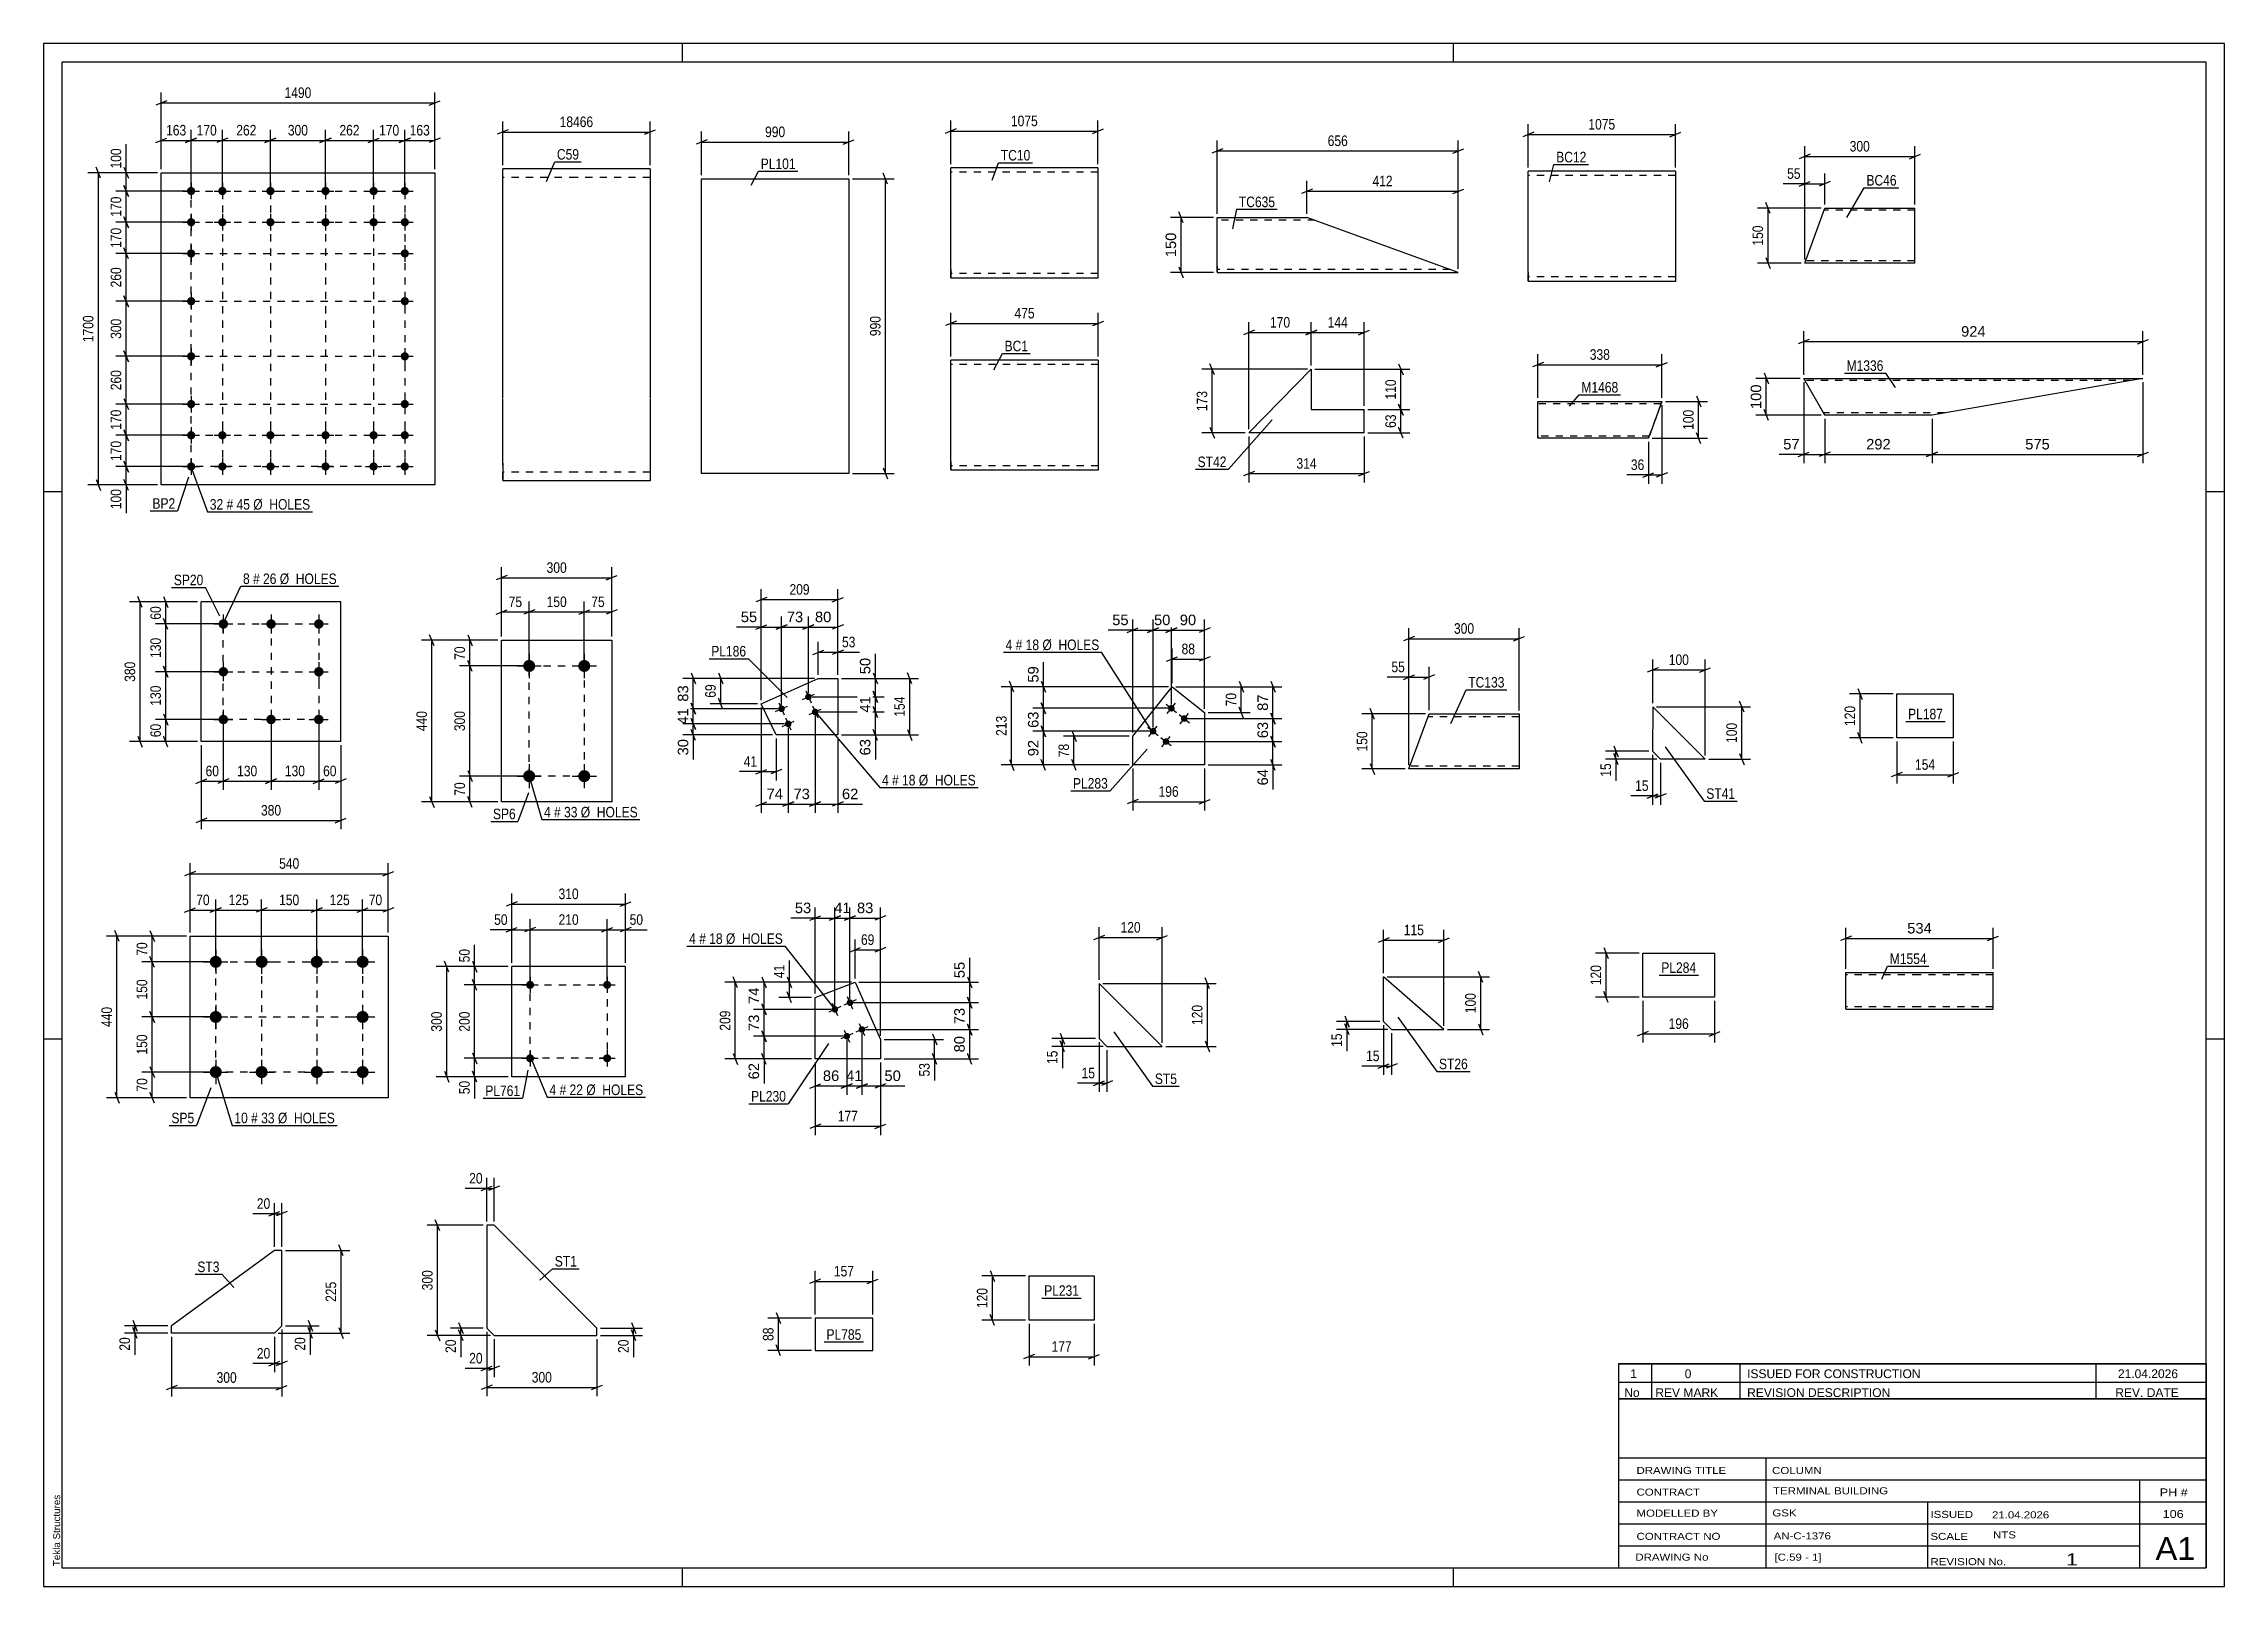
# Model space of a CAD drawing. Header units: millimetres. Extents: x 0 to 594, y 0 to 420.
import ezdxf

# ---------------------------------------------------------------- set-up
doc = ezdxf.new("R2010")
doc.units = ezdxf.units.MM
doc.linetypes.add('DXK_LINE_DOT2', pattern=[3.9198, 1.9599, -1.9599])
doc.styles.add('Arial', font='ARIAL.TTF', dxfattribs={"height": 0.2})
doc.styles.add('Arial Narrow', font='ARIALN.TTF', dxfattribs={"height": 0.2})

# ---------------------------------------------------------------- blocks, each defined once
blk = doc.blocks.new('Unknown-284856564-1134')
at = {"color": 5, "linetype": 'Continuous'}
for p, q in [((594, 420), (0, 420)), ((0, 420), (0, 0)), ((174, 415), (174, 420)), ((384, 415), (384, 420)), ((594, 0), (594, 420)), ((589, 415), (5, 415)), ((5, 415), (5, 5)), ((589, 5), (589, 415)), ((5, 298), (0, 298)), ((594, 298), (589, 298)), ((5, 149), (0, 149)), ((594, 149), (589, 149)), ((0, 0), (594, 0)), ((5, 5), (589, 5)), ((174, 0), (174, 5)), ((384, 0), (384, 5))]:
    blk.add_line(p, q, dxfattribs=at)
at = {"color": 174, "linetype": 'Continuous', "style": 'Arial'}
blk.add_text('Tekla Structures', height=1.9102, rotation=90, dxfattribs=at).set_placement((4.5, 5.5))
blk = doc.blocks.new('Part-284856564-7023 - 7022')
at = {"color": 2, "linetype": 'Continuous'}
for p, q in [((32.03, 299.87), (32.03, 384.87)), ((32.03, 384.87), (106.53, 384.87)), ((106.53, 384.87), (106.53, 299.87)), ((106.53, 299.87), (32.03, 299.87))]:
    blk.add_line(p, q, dxfattribs=at)
blk = doc.blocks.new('Bolt-284856564-7024 - 7022')
at = {"linetype": 'Continuous'}
for points in [[(40.18, 381, -1), (40.18, 378.75, -1)], [(48.68, 381, -1), (48.68, 378.75, -1)], [(61.78, 381, -1), (61.78, 378.75, -1)], [(76.78, 381, -1), (76.78, 378.75, -1)], [(89.88, 381, -1), (89.88, 378.75, -1)], [(98.38, 381, -1), (98.38, 378.75, -1)], [(40.18, 372.5, -1), (40.18, 370.25, -1)], [(48.68, 372.5, -1), (48.68, 370.25, -1)], [(61.78, 372.5, -1), (61.78, 370.25, -1)], [(76.78, 372.5, -1), (76.78, 370.25, -1)], [(89.88, 372.5, -1), (89.88, 370.25, -1)], [(98.38, 372.5, -1), (98.38, 370.25, -1)], [(40.18, 364, -1), (40.18, 361.75, -1)], [(98.38, 364, -1), (98.38, 361.75, -1)], [(40.18, 351, -1), (40.18, 348.75, -1)], [(98.38, 351, -1), (98.38, 348.75, -1)], [(40.18, 336, -1), (40.18, 333.75, -1)], [(98.38, 336, -1), (98.38, 333.75, -1)], [(40.18, 323, -1), (40.18, 320.75, -1)], [(98.38, 323, -1), (98.38, 320.75, -1)], [(40.18, 314.5, -1), (40.18, 312.25, -1)], [(48.68, 314.5, -1), (48.68, 312.25, -1)], [(61.78, 314.5, -1), (61.78, 312.25, -1)], [(76.78, 314.5, -1), (76.78, 312.25, -1)], [(89.88, 314.5, -1), (89.88, 312.25, -1)], [(98.38, 314.5, -1), (98.38, 312.25, -1)], [(40.18, 306, -1), (40.18, 303.75, -1)], [(48.68, 306, -1), (48.68, 303.75, -1)], [(61.78, 306, -1), (61.78, 303.75, -1)], [(76.78, 306, -1), (76.78, 303.75, -1)], [(89.88, 306, -1), (89.88, 303.75, -1)], [(98.38, 306, -1), (98.38, 303.75, -1)]]:
    blk.add_hatch(color=1, dxfattribs=at).paths.add_polyline_path(points)
at = {"color": 1, "linetype": 'Continuous'}
for p, q in [((40.18, 382.12), (40.18, 377.62)), ((48.68, 382.12), (48.68, 377.62)), ((61.78, 382.12), (61.78, 377.62)), ((76.78, 382.12), (76.78, 377.62)), ((89.88, 382.12), (89.88, 377.62)), ((98.38, 382.12), (98.38, 377.62)), ((37.93, 379.87), (42.43, 379.87)), ((46.43, 379.87), (50.93, 379.87)), ((59.53, 379.87), (64.03, 379.87)), ((74.53, 379.87), (79.03, 379.87)), ((87.63, 379.87), (92.13, 379.87)), ((96.13, 379.87), (100.63, 379.87)), ((37.93, 371.37), (42.43, 371.37)), ((40.18, 373.62), (40.18, 369.12)), ((46.43, 371.37), (50.93, 371.37)), ((48.68, 373.62), (48.68, 369.12)), ((59.53, 371.37), (64.03, 371.37)), ((61.78, 373.62), (61.78, 369.12)), ((74.53, 371.37), (79.03, 371.37)), ((76.78, 373.62), (76.78, 369.12)), ((87.63, 371.37), (92.13, 371.37)), ((89.88, 373.62), (89.88, 369.12)), ((96.13, 371.37), (100.63, 371.37)), ((98.38, 373.62), (98.38, 369.12)), ((37.93, 362.87), (42.43, 362.87)), ((40.18, 365.12), (40.18, 360.62)), ((96.13, 362.87), (100.63, 362.87)), ((98.38, 365.12), (98.38, 360.62)), ((40.18, 352.12), (40.18, 347.62)), ((98.38, 352.12), (98.38, 347.62)), ((37.93, 349.87), (42.43, 349.87)), ((96.13, 349.87), (100.63, 349.87)), ((37.93, 334.87), (42.43, 334.87)), ((40.18, 337.12), (40.18, 332.62)), ((96.13, 334.87), (100.63, 334.87)), ((98.38, 337.12), (98.38, 332.62)), ((37.93, 321.87), (42.43, 321.87)), ((40.18, 324.12), (40.18, 319.62)), ((96.13, 321.87), (100.63, 321.87)), ((98.38, 324.12), (98.38, 319.62)), ((40.18, 315.62), (40.18, 311.12)), ((48.68, 315.62), (48.68, 311.12)), ((61.78, 315.62), (61.78, 311.12)), ((76.78, 315.62), (76.78, 311.12)), ((89.88, 315.62), (89.88, 311.12)), ((98.38, 315.62), (98.38, 311.12)), ((37.93, 313.37), (42.43, 313.37)), ((46.43, 313.37), (50.93, 313.37)), ((59.53, 313.37), (64.03, 313.37)), ((74.53, 313.37), (79.03, 313.37)), ((87.63, 313.37), (92.13, 313.37)), ((96.13, 313.37), (100.63, 313.37)), ((37.93, 304.87), (42.43, 304.87)), ((40.18, 307.12), (40.18, 302.62)), ((46.43, 304.87), (50.93, 304.87)), ((48.68, 307.12), (48.68, 302.62)), ((59.53, 304.87), (64.03, 304.87)), ((61.78, 307.12), (61.78, 302.62)), ((74.53, 304.87), (79.03, 304.87)), ((76.78, 307.12), (76.78, 302.62)), ((87.63, 304.87), (92.13, 304.87)), ((89.88, 307.12), (89.88, 302.62)), ((96.13, 304.87), (100.63, 304.87)), ((98.38, 307.12), (98.38, 302.62))]:
    blk.add_line(p, q, dxfattribs=at)
blk = doc.blocks.new('Part-284856564-6991 - 6990')
at = {"color": 2, "linetype": 'Continuous'}
for p, q in [((267.08, 386.18), (247.08, 386.18)), ((247.08, 358.58), (247.08, 386.18)), ((287.18, 386.18), (267.18, 386.18)), ((287.18, 386.18), (287.18, 356.18)), ((247.08, 358.58), (247.08, 356.18)), ((267.08, 356.18), (247.08, 356.18)), ((287.18, 356.18), (267.18, 356.18))]:
    blk.add_line(p, q, dxfattribs=at)
at = {"color": 7, "linetype": 'DXK_LINE_DOT2'}
for p, q in [((267.08, 384.98), (247.08, 384.98)), ((287.18, 384.98), (267.18, 384.98)), ((247.08, 356.37), (247.08, 358.58)), ((247.08, 357.38), (247.08, 357.48)), ((267.08, 357.38), (247.08, 357.38)), ((287.18, 357.38), (267.18, 357.38)), ((287.18, 357.38), (287.18, 357.48))]:
    blk.add_line(p, q, dxfattribs=at)
blk = doc.blocks.new('Part-284856564-7031 - 7030')
at = {"color": 2, "linetype": 'Continuous'}
for p, q in [((62.86, 91.44), (34.86, 70.94)), ((64.86, 91.44), (62.86, 91.44)), ((64.86, 70.94), (64.86, 91.44)), ((34.86, 68.94), (34.86, 70.94)), ((62.86, 68.94), (34.86, 68.94)), ((62.86, 68.94), (64.86, 70.94))]:
    blk.add_line(p, q, dxfattribs=at)
blk = doc.blocks.new('Part-284856564-6999 - 6998')
at = {"color": 2, "linetype": 'Continuous'}
for p, q in [((267.15, 333.85), (247.15, 333.85)), ((247.15, 306.25), (247.15, 333.85)), ((287.25, 333.85), (267.25, 333.85)), ((287.25, 333.85), (287.25, 303.85)), ((247.15, 306.25), (247.15, 303.85)), ((267.15, 303.85), (247.15, 303.85)), ((287.25, 303.85), (267.25, 303.85))]:
    blk.add_line(p, q, dxfattribs=at)
at = {"color": 7, "linetype": 'DXK_LINE_DOT2'}
for p, q in [((267.15, 332.65), (247.15, 332.65)), ((287.25, 332.65), (267.25, 332.65)), ((247.15, 304.03), (247.15, 306.25)), ((247.15, 305.05), (247.15, 305.14)), ((267.15, 305.05), (247.15, 305.05)), ((287.25, 305.05), (267.25, 305.05)), ((287.25, 305.05), (287.25, 305.14))]:
    blk.add_line(p, q, dxfattribs=at)
blk = doc.blocks.new('Part-284856564-7038 - 7037')
at = {"color": 2, "linetype": 'Continuous'}
for p, q in [((122.7, 98.33), (120.7, 98.33)), ((120.7, 98.33), (120.7, 70.33)), ((150.7, 70.33), (122.7, 98.33)), ((120.7, 70.33), (122.7, 68.33)), ((122.7, 68.33), (150.7, 68.33)), ((150.7, 68.33), (150.7, 70.33))]:
    blk.add_line(p, q, dxfattribs=at)
blk = doc.blocks.new('Part-284856564-7007 - 7006')
at = {"color": 2, "linetype": 'Continuous'}
for p, q in [((371.9, 222.53), (377.36, 237.53)), ((377.36, 237.53), (401.9, 237.53)), ((401.9, 237.53), (401.9, 237.41)), ((401.9, 237.41), (401.9, 222.53)), ((401.9, 222.53), (371.9, 222.53))]:
    blk.add_line(p, q, dxfattribs=at)
at = {"color": 7, "linetype": 'DXK_LINE_DOT2'}
for p, q in [((401.9, 236.73), (377.07, 236.73)), ((372.19, 223.33), (372.21, 223.39)), ((401.9, 223.33), (372.19, 223.33)), ((401.9, 223.33), (401.9, 223.39))]:
    blk.add_line(p, q, dxfattribs=at)
blk = doc.blocks.new('Part-284856564-7051 - 7050')
at = {"color": 2, "linetype": 'Continuous'}
for p, q in [((80.95, 268), (42.95, 268)), ((42.95, 230), (42.95, 268)), ((80.95, 230), (80.95, 268)), ((80.95, 230), (42.95, 230))]:
    blk.add_line(p, q, dxfattribs=at)
blk = doc.blocks.new('Bolt-284856564-7052 - 7050')
at = {"linetype": 'Continuous'}
for points in [[(48.95, 263.3, -1), (48.95, 260.7, -1)], [(61.95, 263.3, -1), (61.95, 260.7, -1)], [(74.95, 263.3, -1), (74.95, 260.7, -1)], [(48.95, 250.3, -1), (48.95, 247.7, -1)], [(74.95, 250.3, -1), (74.95, 247.7, -1)], [(48.95, 237.3, -1), (48.95, 234.7, -1)], [(61.95, 237.3, -1), (61.95, 234.7, -1)], [(74.95, 237.3, -1), (74.95, 234.7, -1)]]:
    blk.add_hatch(color=1, dxfattribs=at).paths.add_polyline_path(points)
at = {"color": 1, "linetype": 'Continuous'}
for p, q in [((46.35, 262), (51.55, 262)), ((48.95, 264.6), (48.95, 259.4)), ((59.35, 262), (64.55, 262)), ((61.95, 264.6), (61.95, 259.4)), ((72.35, 262), (77.55, 262)), ((74.95, 264.6), (74.95, 259.4)), ((48.95, 251.6), (48.95, 246.4)), ((74.95, 251.6), (74.95, 246.4)), ((46.35, 249), (51.55, 249)), ((72.35, 249), (77.55, 249)), ((48.95, 238.6), (48.95, 233.4)), ((61.95, 238.6), (61.95, 233.4)), ((74.95, 238.6), (74.95, 233.4)), ((46.35, 236), (51.55, 236)), ((59.35, 236), (64.55, 236)), ((72.35, 236), (77.55, 236))]:
    blk.add_line(p, q, dxfattribs=at)
blk = doc.blocks.new('Part-284856564-7015 - 7014')
at = {"color": 2, "linetype": 'Continuous'}
for p, q in [((479.69, 360.25), (485.15, 375.25)), ((485.15, 375.25), (509.69, 375.25)), ((509.69, 360.25), (509.69, 375.25)), ((509.69, 360.25), (479.69, 360.25))]:
    blk.add_line(p, q, dxfattribs=at)
at = {"color": 7, "linetype": 'DXK_LINE_DOT2'}
for p, q in [((509.69, 374.65), (484.93, 374.65)), ((479.91, 360.85), (479.92, 360.89)), ((509.69, 360.85), (479.91, 360.85)), ((509.69, 360.85), (509.69, 360.89))]:
    blk.add_line(p, q, dxfattribs=at)
blk = doc.blocks.new('Part-284856564-7060 - 7059')
at = {"color": 2, "linetype": 'Continuous'}
for p, q in [((424.37, 385.27), (404.37, 385.27)), ((404.37, 357.67), (404.37, 385.27)), ((444.47, 385.27), (424.47, 385.27)), ((444.47, 385.27), (444.47, 355.27)), ((404.37, 357.67), (404.37, 355.27)), ((424.37, 355.27), (404.37, 355.27)), ((444.47, 355.27), (424.47, 355.27))]:
    blk.add_line(p, q, dxfattribs=at)
at = {"color": 7, "linetype": 'DXK_LINE_DOT2'}
for p, q in [((424.37, 384.07), (404.37, 384.07)), ((444.47, 384.07), (424.47, 384.07)), ((404.37, 355.45), (404.37, 357.67)), ((404.37, 356.47), (404.37, 356.56)), ((424.37, 356.47), (404.37, 356.47)), ((444.47, 356.47), (424.47, 356.47)), ((444.47, 356.47), (444.47, 356.56))]:
    blk.add_line(p, q, dxfattribs=at)
blk = doc.blocks.new('Part-284856564-7070 - 7069')
at = {"color": 2, "linetype": 'Continuous'}
for p, q in [((124.76, 213.58), (124.76, 257.58)), ((124.76, 257.58), (154.76, 257.58)), ((154.76, 257.58), (154.76, 213.58)), ((154.76, 213.58), (124.76, 213.58))]:
    blk.add_line(p, q, dxfattribs=at)
blk = doc.blocks.new('Bolt-284856564-7071 - 7069')
at = {"linetype": 'Continuous'}
for points in [[(132.26, 252.23, -1), (132.26, 248.93, -1)], [(147.26, 252.23, -1), (147.26, 248.93, -1)], [(132.26, 222.23, -1), (132.26, 218.93, -1)], [(147.26, 222.23, -1), (147.26, 218.93, -1)]]:
    blk.add_hatch(color=1, dxfattribs=at).paths.add_polyline_path(points)
at = {"color": 1, "linetype": 'Continuous'}
for p, q in [((128.96, 250.58), (135.56, 250.58)), ((132.26, 253.88), (132.26, 247.28)), ((143.96, 250.58), (150.56, 250.58)), ((147.26, 253.88), (147.26, 247.28)), ((128.96, 220.58), (135.56, 220.58)), ((132.26, 223.88), (132.26, 217.28)), ((143.96, 220.58), (150.56, 220.58)), ((147.26, 223.88), (147.26, 217.28))]:
    blk.add_line(p, q, dxfattribs=at)
blk = doc.blocks.new('Bolt-284856564-7080 - 7078')
at = {"linetype": 'Continuous'}
for points in [[(46.89, 171.67, -1), (46.89, 168.37, -1)], [(59.39, 171.67, -1), (59.39, 168.37, -1)], [(74.39, 171.67, -1), (74.39, 168.37, -1)], [(86.89, 171.67, -1), (86.89, 168.37, -1)], [(46.89, 156.67, -1), (46.89, 153.37, -1)], [(86.89, 156.67, -1), (86.89, 153.37, -1)], [(46.89, 141.67, -1), (46.89, 138.37, -1)], [(59.39, 141.67, -1), (59.39, 138.37, -1)], [(74.39, 141.67, -1), (74.39, 138.37, -1)], [(86.89, 141.67, -1), (86.89, 138.37, -1)]]:
    blk.add_hatch(color=1, dxfattribs=at).paths.add_polyline_path(points)
at = {"color": 1, "linetype": 'Continuous'}
for p, q in [((46.89, 173.32), (46.89, 166.72)), ((59.39, 173.32), (59.39, 166.72)), ((74.39, 173.32), (74.39, 166.72)), ((86.89, 173.32), (86.89, 166.72)), ((43.59, 170.02), (50.19, 170.02)), ((56.09, 170.02), (62.69, 170.02)), ((71.09, 170.02), (77.69, 170.02)), ((83.59, 170.02), (90.19, 170.02)), ((43.59, 155.02), (50.19, 155.02)), ((46.89, 158.32), (46.89, 151.72)), ((83.59, 155.02), (90.19, 155.02)), ((86.89, 158.32), (86.89, 151.72)), ((46.89, 143.32), (46.89, 136.72)), ((59.39, 143.32), (59.39, 136.72)), ((74.39, 143.32), (74.39, 136.72)), ((86.89, 143.32), (86.89, 136.72)), ((43.59, 140.02), (50.19, 140.02)), ((56.09, 140.02), (62.69, 140.02)), ((71.09, 140.02), (77.69, 140.02)), ((83.59, 140.02), (90.19, 140.02))]:
    blk.add_line(p, q, dxfattribs=at)
blk = doc.blocks.new('Part-284856564-7079 - 7078')
at = {"color": 2, "linetype": 'Continuous'}
for p, q in [((39.89, 133.02), (39.89, 177.02)), ((39.89, 177.02), (93.89, 177.02)), ((93.89, 177.02), (93.89, 133.02)), ((93.89, 133.02), (39.89, 133.02))]:
    blk.add_line(p, q, dxfattribs=at)
blk = doc.blocks.new('Part-284856564-7088 - 7087')
at = {"color": 2, "linetype": 'Continuous'}
for p, q in [((287.5, 164.14), (287.5, 149.14)), ((287.5, 164.14), (304.64, 146.99)), ((287.5, 149.14), (289.64, 146.99)), ((289.64, 146.99), (304.64, 146.99))]:
    blk.add_line(p, q, dxfattribs=at)
blk = doc.blocks.new('Part-284856564-7126 - 7125')
at = {"color": 2, "linetype": 'Continuous'}
for p, q in [((179.2, 363.21), (179.2, 383.21)), ((179.2, 383.21), (199.2, 383.21)), ((199.3, 383.21), (219.3, 383.21)), ((219.3, 383.21), (219.3, 363.21)), ((179.2, 323.11), (179.2, 363.11)), ((219.3, 363.11), (219.3, 323.11)), ((179.2, 303.01), (179.2, 323.01)), ((219.3, 323.01), (219.3, 303.01)), ((199.2, 303.01), (179.2, 303.01)), ((219.3, 303.01), (199.3, 303.01))]:
    blk.add_line(p, q, dxfattribs=at)
blk = doc.blocks.new('Part-284856564-7133 - 7132')
at = {"color": 2, "linetype": 'Continuous'}
for p, q in [((268.43, 72.5), (268.43, 84.5)), ((268.43, 84.5), (286.14, 84.5)), ((286.14, 84.5), (286.14, 72.5)), ((286.14, 72.5), (268.43, 72.5))]:
    blk.add_line(p, q, dxfattribs=at)
blk = doc.blocks.new('Part-284856564-7141 - 7140')
at = {"color": 2, "linetype": 'Continuous'}
for p, q in [((504.77, 230.97), (504.77, 242.97)), ((504.77, 242.97), (520.17, 242.97)), ((520.17, 242.97), (520.17, 230.97)), ((520.17, 230.97), (504.77, 230.97))]:
    blk.add_line(p, q, dxfattribs=at)
blk = doc.blocks.new('Part-284856564-7149 - 7148')
at = {"color": 2, "linetype": 'Continuous'}
for p, q in [((435.59, 160.42), (435.59, 172.42)), ((435.59, 172.42), (455.15, 172.42)), ((455.15, 172.42), (455.15, 160.42)), ((455.15, 160.42), (435.59, 160.42))]:
    blk.add_line(p, q, dxfattribs=at)
blk = doc.blocks.new('Part-284856564-7157 - 7156')
at = {"color": 2, "linetype": 'Continuous'}
for p, q in [((319.69, 359.3), (319.69, 372.7)), ((319.69, 372.7), (344.1, 372.7)), ((385.31, 357.7), (344.1, 372.7)), ((319.69, 359.3), (319.69, 357.7)), ((319.69, 357.7), (385.31, 357.7))]:
    blk.add_line(p, q, dxfattribs=at)
at = {"color": 7, "linetype": 'DXK_LINE_DOT2'}
for p, q in [((346.29, 371.9), (319.69, 371.9)), ((319.69, 357.82), (319.69, 359.3)), ((319.69, 358.5), (319.69, 358.56)), ((383.11, 358.5), (319.69, 358.5))]:
    blk.add_line(p, q, dxfattribs=at)
blk = doc.blocks.new('Part-284856564-7171 - 7170')
at = {"color": 2, "linetype": 'Continuous'}
for p, q in [((407.02, 321.38), (407.02, 322.58)), ((407.02, 322.58), (440.77, 322.58)), ((407.02, 313.32), (407.02, 321.38)), ((440.5, 321.84), (437.4, 313.32)), ((440.64, 322.23), (440.5, 321.84)), ((440.74, 322.49), (440.64, 322.23)), ((440.77, 322.58), (440.74, 322.49)), ((440.77, 322.58), (440.77, 322.58)), ((407.02, 312.67), (407.02, 313.32)), ((407.02, 312.58), (407.02, 312.67)), ((437.13, 312.58), (407.02, 312.58)), ((437.16, 312.67), (437.13, 312.58)), ((437.13, 312.58), (437.13, 312.58)), ((437.25, 312.93), (437.16, 312.67)), ((437.4, 313.32), (437.25, 312.93))]:
    blk.add_line(p, q, dxfattribs=at)
at = {"color": 7, "linetype": 'DXK_LINE_DOT2'}
for p, q in [((440.55, 321.98), (407.02, 321.98)), ((440.5, 321.84), (437.36, 313.23)), ((440.41, 321.61), (437.41, 313.36)), ((440.53, 321.94), (437.48, 313.55)), ((440.41, 321.61), (440.49, 321.81)), ((440.49, 321.81), (440.5, 321.84)), ((440.5, 321.84), (440.64, 322.23)), ((440.5, 321.84), (440.53, 321.94)), ((440.53, 321.94), (440.55, 321.98)), ((440.53, 321.94), (440.55, 321.98)), ((440.55, 321.98), (440.55, 321.98)), ((440.64, 322.23), (440.74, 322.49)), ((440.74, 322.49), (440.77, 322.58)), ((407.02, 313.32), (407.02, 312.93)), ((407.02, 313.18), (407.02, 313.23)), ((437.34, 313.18), (407.02, 313.18)), ((407.02, 312.58), (407.02, 312.58)), ((437.13, 312.58), (437.16, 312.67)), ((437.16, 312.67), (437.25, 312.93)), ((437.25, 312.93), (437.36, 313.23)), ((437.34, 313.18), (437.36, 313.23)), ((437.36, 313.23), (437.34, 313.18)), ((437.34, 313.18), (437.34, 313.18)), ((437.36, 313.23), (437.41, 313.36)), ((437.41, 313.36), (437.36, 313.23)), ((437.41, 313.36), (437.48, 313.55))]:
    blk.add_line(p, q, dxfattribs=at)
blk = doc.blocks.new('Part-284856564-7178 - 7177')
at = {"color": 2, "linetype": 'Continuous'}
for p, q in [((158.5, 168.75), (127.5, 168.75)), ((127.5, 138.75), (127.5, 168.75)), ((158.5, 138.75), (158.5, 168.75)), ((158.5, 138.75), (127.5, 138.75))]:
    blk.add_line(p, q, dxfattribs=at)
blk = doc.blocks.new('Bolt-284856564-7179 - 7177')
at = {"linetype": 'Continuous'}
for points in [[(133.6, 143.76, -1), (131.4, 143.76, -1)], [(154.6, 143.76, -1), (152.4, 143.76, -1)]]:
    blk.add_hatch(color=1, dxfattribs=at).paths.add_polyline_path(points)
at = {"color": 1, "linetype": 'Continuous'}
for p, q in [((130.3, 143.76), (134.7, 143.76)), ((132.5, 145.96), (132.5, 141.56)), ((151.3, 143.76), (155.7, 143.76)), ((153.5, 145.96), (153.5, 141.56))]:
    blk.add_line(p, q, dxfattribs=at)
blk = doc.blocks.new('Bolt-284856564-7180 - 7177')
at = {"linetype": 'Continuous'}
for points in [[(133.6, 163.76, -1), (131.4, 163.76, -1)], [(154.6, 163.76, -1), (152.4, 163.76, -1)]]:
    blk.add_hatch(color=1, dxfattribs=at).paths.add_polyline_path(points)
at = {"color": 1, "linetype": 'Continuous'}
for p, q in [((130.3, 163.76), (134.7, 163.76)), ((132.5, 165.96), (132.5, 161.56)), ((151.3, 163.76), (155.7, 163.76)), ((153.5, 165.96), (153.5, 161.56))]:
    blk.add_line(p, q, dxfattribs=at)
blk = doc.blocks.new('Part-284856564-7187 - 7186')
at = {"color": 2, "linetype": 'Continuous'}
for p, q in [((490.91, 157.22), (490.91, 167.13)), ((490.91, 167.13), (510.91, 167.13)), ((511.01, 167.13), (531.01, 167.13)), ((531.01, 157.13), (531.01, 167.13)), ((490.91, 157.22), (490.91, 157.13)), ((490.91, 157.13), (510.91, 157.13)), ((511.01, 157.13), (531.01, 157.13))]:
    blk.add_line(p, q, dxfattribs=at)
at = {"color": 7, "linetype": 'DXK_LINE_DOT2'}
for p, q in [((510.91, 166.53), (490.91, 166.53)), ((531.01, 166.53), (511.01, 166.53)), ((490.91, 157.73), (490.91, 157.77)), ((510.91, 157.73), (490.91, 157.73)), ((531.01, 157.73), (511.01, 157.73)), ((531.01, 157.73), (531.01, 157.77))]:
    blk.add_line(p, q, dxfattribs=at)
blk = doc.blocks.new('Part-284856564-7194 - 7193')
at = {"color": 2, "linetype": 'Continuous'}
for p, q in [((328.29, 314.05), (345.29, 331.35)), ((345.29, 331.35), (345.29, 320.36)), ((345.29, 320.36), (359.69, 320.36)), ((359.69, 314.05), (359.69, 320.36)), ((359.69, 314.05), (328.29, 314.05))]:
    blk.add_line(p, q, dxfattribs=at)
blk = doc.blocks.new('Part-284856564-7201 - 7200')
at = {"color": 2, "linetype": 'Continuous'}
for p, q in [((225.84, 73.04), (210.14, 73.04)), ((210.14, 73.04), (210.14, 64.24)), ((225.84, 64.24), (225.84, 73.04)), ((210.14, 64.24), (225.84, 64.24))]:
    blk.add_line(p, q, dxfattribs=at)
blk = doc.blocks.new('Part-284856564-7208 - 7207')
at = {"color": 2, "linetype": 'Continuous'}
for p, q in [((438.28, 239.49), (438.27, 227.35)), ((438.28, 239.49), (452.56, 225.2)), ((440.41, 225.2), (438.27, 227.35)), ((452.56, 225.2), (440.41, 225.2))]:
    blk.add_line(p, q, dxfattribs=at)
blk = doc.blocks.new('Part-284856564-7217 - 7216')
at = {"color": 2, "linetype": 'Continuous'}
for p, q in [((145.08, 385.94), (125.08, 385.94)), ((125.08, 363.54), (125.08, 385.94)), ((165.18, 385.94), (145.18, 385.94)), ((165.18, 385.94), (165.18, 363.54)), ((125.08, 323.44), (125.08, 363.44)), ((165.18, 363.44), (165.18, 323.44)), ((125.08, 305.74), (125.08, 323.34)), ((165.18, 323.34), (165.18, 300.94)), ((125.08, 305.74), (125.08, 300.94)), ((145.08, 300.94), (125.08, 300.94)), ((165.18, 300.94), (145.18, 300.94))]:
    blk.add_line(p, q, dxfattribs=at)
at = {"color": 7, "linetype": 'DXK_LINE_DOT2'}
for p, q in [((145.08, 383.54), (125.08, 383.54)), ((165.18, 383.54), (145.18, 383.54)), ((125.08, 301.3), (125.08, 305.74)), ((145.08, 303.34), (125.08, 303.34)), ((165.18, 303.34), (145.18, 303.34))]:
    blk.add_line(p, q, dxfattribs=at)
blk = doc.blocks.new('Bolt-284856564-7227 - 7225')
at = {"linetype": 'Continuous'}
for points in [[(215.89, 156.27, -1), (215.16, 157.91, -1)], [(220.01, 158.09, -1), (219.28, 159.74, -1)], [(219.13, 148.96, -1), (218.41, 150.6, -1)], [(223.25, 150.78, -1), (222.52, 152.42, -1)]]:
    blk.add_hatch(color=1, dxfattribs=at).paths.add_polyline_path(points)
at = {"color": 1, "linetype": 'Continuous'}
for p, q in [((218.91, 160.56), (220.37, 157.27)), ((217.17, 157.82), (213.88, 156.36)), ((214.8, 158.74), (216.26, 155.45)), ((221.29, 159.65), (218, 158.19)), ((220.42, 150.51), (217.12, 149.05)), ((218.04, 151.42), (219.5, 148.13)), ((224.53, 152.33), (221.24, 150.87)), ((222.15, 153.25), (223.61, 149.96))]:
    blk.add_line(p, q, dxfattribs=at)
blk = doc.blocks.new('Part-284856564-7226 - 7225')
at = {"color": 2, "linetype": 'Continuous'}
for p, q in [((210.2, 160.36), (221.02, 164.45)), ((221.02, 164.45), (227.91, 148.91)), ((210.2, 143.59), (210.2, 160.36)), ((227.91, 148.91), (227.91, 143.59)), ((227.91, 143.59), (210.2, 143.59))]:
    blk.add_line(p, q, dxfattribs=at)
blk = doc.blocks.new('Part-284856564-7234 - 7233')
at = {"color": 2, "linetype": 'Continuous'}
for p, q in [((195.47, 240.29), (211.01, 247.2)), ((211.01, 247.2), (216.33, 247.2)), ((216.33, 247.2), (216.33, 231.8)), ((199.56, 231.8), (195.47, 240.29)), ((216.33, 231.8), (199.56, 231.8))]:
    blk.add_line(p, q, dxfattribs=at)
blk = doc.blocks.new('Bolt-284856564-7235 - 7233')
at = {"linetype": 'Continuous'}
for points in [[(201.83, 239.29, -1), (200.18, 238.56, -1)], [(209.14, 242.54, -1), (207.49, 241.81, -1)], [(210.97, 238.42, -1), (209.32, 237.69, -1)], [(203.65, 235.18, -1), (202.01, 234.45, -1)]]:
    blk.add_hatch(color=1, dxfattribs=at).paths.add_polyline_path(points)
at = {"color": 1, "linetype": 'Continuous'}
for p, q in [((207.58, 243.82), (209.05, 240.53)), ((199.36, 238.19), (202.65, 239.65)), ((200.27, 240.57), (201.74, 237.28)), ((206.67, 241.44), (209.96, 242.9)), ((208.5, 237.33), (211.79, 238.79)), ((209.41, 239.7), (210.87, 236.41)), ((201.19, 234.08), (204.48, 235.54)), ((202.1, 236.46), (203.56, 233.17))]:
    blk.add_line(p, q, dxfattribs=at)
blk = doc.blocks.new('Part-284856564-7242 - 7241')
at = {"color": 2, "linetype": 'Continuous'}
for p, q in [((296.65, 231.47), (307.37, 244.92)), ((307.37, 244.92), (316.21, 237.89)), ((316.21, 237.89), (316.21, 223.62)), ((296.65, 223.62), (296.65, 231.47)), ((316.21, 223.62), (296.65, 223.62))]:
    blk.add_line(p, q, dxfattribs=at)
blk = doc.blocks.new('Bolt-284856564-7243 - 7241')
at = {"linetype": 'Continuous'}
for points in [[(307.74, 239.76, -1), (306.62, 238.35, -1)], [(302.75, 233.51, -1), (301.63, 232.1, -1)], [(311.26, 236.96, -1), (310.13, 235.55, -1)], [(306.27, 230.7, -1), (305.15, 229.29, -1)]]:
    blk.add_hatch(color=1, dxfattribs=at).paths.add_polyline_path(points)
at = {"color": 1, "linetype": 'Continuous'}
for p, q in [((305.77, 240.18), (308.58, 237.94)), ((306.05, 237.65), (308.3, 240.47)), ((309.57, 234.85), (311.82, 237.66)), ((300.78, 233.93), (303.6, 231.68)), ((301.07, 231.4), (303.31, 234.21)), ((309.29, 237.38), (312.1, 235.13)), ((304.3, 231.12), (307.12, 228.88)), ((304.59, 228.59), (306.83, 231.41))]:
    blk.add_line(p, q, dxfattribs=at)
blk = doc.blocks.new('Part-284856564-7250 - 7249')
at = {"color": 2, "linetype": 'Continuous'}
for p, q in [((365, 153.78), (365, 165.93)), ((381.43, 151.64), (365, 165.93)), ((367.15, 151.64), (365, 153.78)), ((367.15, 151.64), (381.43, 151.64))]:
    blk.add_line(p, q, dxfattribs=at)
blk = doc.blocks.new('Part-284856564-10660 - 10659')
at = {"color": 2, "linetype": 'Continuous'}
for p, q in [((485.16, 318.86), (479.41, 328.86)), ((479.41, 328.86), (571.82, 328.86)), ((564.93, 327.66), (514.37, 318.86)), ((571.82, 328.86), (564.93, 327.66)), ((514.37, 318.86), (485.16, 318.86))]:
    blk.add_line(p, q, dxfattribs=at)
at = {"color": 7, "linetype": 'DXK_LINE_DOT2'}
for p, q in [((568.37, 328.26), (479.76, 328.26)), ((571.3, 328.77), (564.93, 327.66)), ((517.82, 319.46), (484.81, 319.46)), ((484.95, 319.21), (485.16, 318.86))]:
    blk.add_line(p, q, dxfattribs=at)
blk = doc.blocks.new('Rectangle-284856564-9816 - 7022')
at = {"color": 1, "linetype": 'DXK_LINE_DOT2'}
blk.add_lwpolyline([(40.18, 379.87), (98.38, 379.87), (98.38, 304.87), (40.18, 304.87), (40.18, 379.87)], close=True, dxfattribs=at)
blk = doc.blocks.new('Rectangle-284856564-9896 - 7050')
at = {"color": 1, "linetype": 'DXK_LINE_DOT2'}
blk.add_lwpolyline([(48.95, 262), (74.95, 262), (74.95, 236), (48.95, 236), (48.95, 262)], close=True, dxfattribs=at)
blk = doc.blocks.new('Rectangle-284856564-9991 - 7069')
at = {"color": 1, "linetype": 'DXK_LINE_DOT2'}
blk.add_lwpolyline([(132.26, 250.58), (147.26, 250.58), (147.26, 220.58), (132.26, 220.58), (132.26, 250.58)], close=True, dxfattribs=at)
blk = doc.blocks.new('Rectangle-284856564-9920 - 7078')
at = {"color": 1, "linetype": 'DXK_LINE_DOT2'}
blk.add_lwpolyline([(46.89, 170.02), (86.89, 170.02), (86.89, 140.02), (46.89, 140.02), (46.89, 170.02)], close=True, dxfattribs=at)
blk = doc.blocks.new('Rectangle-284856564-10936 - 7177')
at = {"color": 1, "linetype": 'DXK_LINE_DOT2'}
blk.add_lwpolyline([(132.5, 163.76), (153.5, 163.76), (153.5, 143.76), (132.5, 143.76), (132.5, 163.76)], close=True, dxfattribs=at)
blk = doc.blocks.new('Line-284856564-9826 - 7022')
at = {"color": 1, "linetype": 'DXK_LINE_DOT2'}
blk.add_line((40.18, 371.37), (98.38, 371.37), dxfattribs=at)
blk = doc.blocks.new('Line-284856564-9906 - 7050')
at = {"color": 1, "linetype": 'DXK_LINE_DOT2'}
blk.add_line((48.95, 249), (74.95, 249), dxfattribs=at)
blk = doc.blocks.new('Line-284856564-9930 - 7078')
at = {"color": 1, "linetype": 'DXK_LINE_DOT2'}
blk.add_line((46.89, 155.02), (86.89, 155.02), dxfattribs=at)
blk = doc.blocks.new('Line-284856564-9833 - 7022')
at = {"color": 1, "linetype": 'DXK_LINE_DOT2'}
blk.add_line((40.18, 362.87), (98.38, 362.87), dxfattribs=at)
blk = doc.blocks.new('Line-284856564-9913 - 7050')
at = {"color": 1, "linetype": 'DXK_LINE_DOT2'}
blk.add_line((61.95, 262), (61.95, 236), dxfattribs=at)
blk = doc.blocks.new('Line-284856564-9937 - 7078')
at = {"color": 1, "linetype": 'DXK_LINE_DOT2'}
blk.add_line((59.39, 170.02), (59.39, 140.02), dxfattribs=at)
blk = doc.blocks.new('Line-284856564-9840 - 7022')
at = {"color": 1, "linetype": 'DXK_LINE_DOT2'}
blk.add_line((40.18, 349.87), (98.38, 349.87), dxfattribs=at)
blk = doc.blocks.new('Line-284856564-9944 - 7078')
at = {"color": 1, "linetype": 'DXK_LINE_DOT2'}
blk.add_line((74.39, 170.02), (74.39, 140.02), dxfattribs=at)
blk = doc.blocks.new('Line-284856564-9847 - 7022')
at = {"color": 1, "linetype": 'DXK_LINE_DOT2'}
blk.add_line((40.18, 334.87), (98.38, 334.87), dxfattribs=at)
blk = doc.blocks.new('Line-284856564-9854 - 7022')
at = {"color": 1, "linetype": 'DXK_LINE_DOT2'}
blk.add_line((40.18, 321.87), (98.38, 321.87), dxfattribs=at)
blk = doc.blocks.new('Line-284856564-9861 - 7022')
at = {"color": 1, "linetype": 'DXK_LINE_DOT2'}
blk.add_line((40.18, 313.37), (98.38, 313.37), dxfattribs=at)
blk = doc.blocks.new('Line-284856564-9868 - 7022')
at = {"color": 1, "linetype": 'DXK_LINE_DOT2'}
blk.add_line((48.68, 379.87), (48.68, 304.87), dxfattribs=at)
blk = doc.blocks.new('Line-284856564-9875 - 7022')
at = {"color": 1, "linetype": 'DXK_LINE_DOT2'}
blk.add_line((61.78, 379.87), (61.78, 304.87), dxfattribs=at)
blk = doc.blocks.new('Line-284856564-9882 - 7022')
at = {"color": 1, "linetype": 'DXK_LINE_DOT2'}
blk.add_line((76.78, 379.87), (76.78, 304.87), dxfattribs=at)
blk = doc.blocks.new('Line-284856564-9889 - 7022')
at = {"color": 1, "linetype": 'DXK_LINE_DOT2'}
blk.add_line((89.88, 379.87), (89.88, 304.87), dxfattribs=at)
blk = doc.blocks.new('StraightDimension-284856564-11039 - 7022')
at = {"color": 7, "linetype": 'Continuous'}
for p, q in [((23.08, 348.37), (21.88, 351.37)), ((39.18, 349.87), (19.63, 349.87)), ((22.48, 334.87), (22.48, 349.87)), ((39.18, 334.87), (19.63, 334.87)), ((21.88, 336.37), (23.08, 333.37))]:
    blk.add_line(p, q, dxfattribs=at)
at = {"color": 0}
blk.add_wipeout([(21.73, 345.72), (17.53, 345.72), (17.53, 339.03), (21.73, 339.03)], dxfattribs=at)
at = {"color": 3, "style": 'Arial Narrow'}
blk.add_text('300', height=2.863, rotation=90.00021, dxfattribs=at).set_placement((21.13, 339.63))
blk = doc.blocks.new('StraightDimension-284856564-11037 - 7022')
at = {"color": 7, "linetype": 'Continuous'}
for p, q in [((39.18, 334.87), (19.63, 334.87)), ((23.08, 333.37), (21.88, 336.37)), ((22.48, 321.87), (22.48, 334.87)), ((39.18, 321.87), (19.63, 321.87)), ((21.88, 323.37), (23.08, 320.37))]:
    blk.add_line(p, q, dxfattribs=at)
at = {"color": 0}
blk.add_wipeout([(21.73, 331.72), (17.53, 331.72), (17.53, 325.03), (21.73, 325.03)], dxfattribs=at)
at = {"color": 3, "style": 'Arial Narrow'}
blk.add_text('260', height=2.863, rotation=90.00021, dxfattribs=at).set_placement((21.13, 325.63))
blk = doc.blocks.new('StraightDimension-284856564-7324 - 7022')
at = {"color": 7, "linetype": 'Continuous'}
for p, q in [((39.18, 304.87), (19.63, 304.87)), ((21.88, 306.37), (23.08, 303.37)), ((22.48, 299.87), (22.48, 304.87)), ((31.03, 299.87), (19.63, 299.87)), ((23.08, 298.37), (21.88, 301.37))]:
    blk.add_line(p, q, dxfattribs=at)
at = {"color": 0}
blk.add_wipeout([(21.73, 299.35), (17.53, 299.35), (17.53, 292.66), (21.73, 292.66)], dxfattribs=at)
at = {"color": 7, "linetype": 'Continuous'}
blk.add_line((22.48, 299.87), (22.48, 292.14), dxfattribs=at)
blk.add_line((22.48, 299.87), (22.48, 292.14), dxfattribs=at)
at = {"color": 3, "style": 'Arial Narrow'}
blk.add_text('100', height=2.863, rotation=90.00021, dxfattribs=at).set_placement((21.13, 293.26))
blk = doc.blocks.new('StraightDimension-284856564-11047 - 7022')
at = {"color": 7, "linetype": 'Continuous'}
for p, q in [((38.68, 393.05), (41.68, 394.25)), ((40.18, 380.87), (40.18, 396.5)), ((40.18, 393.65), (48.68, 393.65)), ((50.18, 394.25), (47.18, 393.05)), ((48.68, 380.87), (48.68, 396.5))]:
    blk.add_line(p, q, dxfattribs=at)
at = {"color": 0}
blk.add_wipeout([(47.77, 394.4), (47.77, 398.6), (41.08, 398.6), (41.08, 394.4)], dxfattribs=at)
at = {"color": 3, "style": 'Arial Narrow'}
blk.add_text('170', height=2.863, dxfattribs=at).set_placement((41.68, 395))
blk = doc.blocks.new('StraightDimension-284856564-11045 - 7022')
at = {"color": 7, "linetype": 'Continuous'}
for p, q in [((21.88, 381.37), (23.08, 378.37)), ((39.18, 379.87), (19.63, 379.87)), ((22.48, 371.37), (22.48, 379.87)), ((39.18, 371.37), (19.63, 371.37)), ((23.08, 369.87), (21.88, 372.87))]:
    blk.add_line(p, q, dxfattribs=at)
at = {"color": 0}
blk.add_wipeout([(21.73, 378.97), (17.53, 378.97), (17.53, 372.28), (21.73, 372.28)], dxfattribs=at)
at = {"color": 3, "style": 'Arial Narrow'}
blk.add_text('170', height=2.863, rotation=90.00021, dxfattribs=at).set_placement((21.13, 372.88))
blk = doc.blocks.new('StraightDimension-284856564-11033 - 7022')
at = {"color": 7, "linetype": 'Continuous'}
for p, q in [((21.88, 314.87), (23.08, 311.87)), ((39.18, 313.37), (19.63, 313.37)), ((22.48, 304.87), (22.48, 313.37)), ((39.18, 304.87), (19.63, 304.87)), ((23.08, 303.37), (21.88, 306.37))]:
    blk.add_line(p, q, dxfattribs=at)
at = {"color": 0}
blk.add_wipeout([(21.73, 312.47), (17.53, 312.47), (17.53, 305.78), (21.73, 305.78)], dxfattribs=at)
at = {"color": 3, "style": 'Arial Narrow'}
blk.add_text('170', height=2.863, rotation=90.00021, dxfattribs=at).set_placement((21.13, 306.38))
blk = doc.blocks.new('StraightDimension-284856564-7316 - 7022')
at = {"color": 7, "linetype": 'Continuous'}
for p, q in [((21.88, 386.37), (23.08, 383.37)), ((31.03, 384.87), (19.63, 384.87)), ((23.08, 378.37), (21.88, 381.37)), ((22.48, 379.87), (22.48, 384.87)), ((39.18, 379.87), (19.63, 379.87))]:
    blk.add_line(p, q, dxfattribs=at)
at = {"color": 0}
blk.add_wipeout([(21.73, 392.08), (17.53, 392.08), (17.53, 385.4), (21.73, 385.4)], dxfattribs=at)
at = {"color": 7, "linetype": 'Continuous'}
blk.add_line((22.48, 384.87), (22.48, 392.61), dxfattribs=at)
blk.add_line((22.48, 384.87), (22.48, 392.61), dxfattribs=at)
at = {"color": 3, "style": 'Arial Narrow'}
blk.add_text('100', height=2.863, rotation=90.00021, dxfattribs=at).set_placement((21.13, 386))
blk = doc.blocks.new('StraightDimension-284856564-7352 - 7022')
at = {"color": 7, "linetype": 'Continuous'}
for p, q in [((15.51, 383.37), (14.31, 386.37)), ((31.03, 384.87), (12.06, 384.87)), ((14.91, 299.87), (14.91, 384.87)), ((31.03, 299.87), (12.06, 299.87)), ((14.31, 301.37), (15.51, 298.37))]:
    blk.add_line(p, q, dxfattribs=at)
at = {"color": 0}
blk.add_wipeout([(14.16, 346.63), (9.96, 346.63), (9.96, 338.12), (14.16, 338.12)], dxfattribs=at)
at = {"color": 3, "style": 'Arial Narrow'}
blk.add_text('1700', height=2.863, rotation=90.00021, dxfattribs=at).set_placement((13.56, 338.72))
blk = doc.blocks.new('StraightDimension-284856564-7386 - 7022')
at = {"color": 7, "linetype": 'Continuous'}
for p, q in [((33.53, 404.47), (30.53, 403.27)), ((32.03, 385.87), (32.03, 406.72)), ((105.03, 403.27), (108.03, 404.47)), ((106.53, 385.87), (106.53, 406.72)), ((32.03, 403.87), (106.53, 403.87))]:
    blk.add_line(p, q, dxfattribs=at)
at = {"color": 0}
blk.add_wipeout([(73.53, 404.62), (73.53, 408.82), (65.02, 408.82), (65.02, 404.62)], dxfattribs=at)
at = {"color": 3, "style": 'Arial Narrow'}
blk.add_text('1490', height=2.863, dxfattribs=at).set_placement((65.62, 405.22))
blk = doc.blocks.new('StraightDimension-284856564-11043 - 7022')
at = {"color": 7, "linetype": 'Continuous'}
for p, q in [((39.18, 371.37), (19.63, 371.37)), ((21.88, 372.87), (23.08, 369.87)), ((22.48, 362.87), (22.48, 371.37)), ((39.18, 362.87), (19.63, 362.87)), ((23.08, 361.37), (21.88, 364.37))]:
    blk.add_line(p, q, dxfattribs=at)
at = {"color": 0}
blk.add_wipeout([(21.73, 370.47), (17.53, 370.47), (17.53, 363.78), (21.73, 363.78)], dxfattribs=at)
at = {"color": 3, "style": 'Arial Narrow'}
blk.add_text('170', height=2.863, rotation=90.00021, dxfattribs=at).set_placement((21.13, 364.38))
blk = doc.blocks.new('StraightDimension-284856564-9760 - 7022')
at = {"color": 7, "linetype": 'Continuous'}
for p, q in [((96.88, 393.05), (99.88, 394.25)), ((98.38, 380.87), (98.38, 396.5)), ((98.38, 393.65), (106.53, 393.65)), ((108.03, 394.25), (105.03, 393.05)), ((106.53, 385.87), (106.53, 396.5))]:
    blk.add_line(p, q, dxfattribs=at)
at = {"color": 0}
blk.add_wipeout([(105.79, 394.4), (105.79, 398.6), (99.11, 398.6), (99.11, 394.4)], dxfattribs=at)
at = {"color": 3, "style": 'Arial Narrow'}
blk.add_text('163', height=2.863, dxfattribs=at).set_placement((99.71, 395))
blk = doc.blocks.new('StraightDimension-284856564-9766 - 7022')
at = {"color": 7, "linetype": 'Continuous'}
for p, q in [((30.53, 393.05), (33.53, 394.25)), ((32.03, 385.87), (32.03, 396.5)), ((32.03, 393.65), (40.18, 393.65)), ((41.68, 394.25), (38.68, 393.05)), ((40.18, 380.87), (40.18, 396.5))]:
    blk.add_line(p, q, dxfattribs=at)
at = {"color": 0}
blk.add_wipeout([(39.44, 394.4), (39.44, 398.6), (32.76, 398.6), (32.76, 394.4)], dxfattribs=at)
at = {"color": 3, "style": 'Arial Narrow'}
blk.add_text('163', height=2.863, dxfattribs=at).set_placement((33.36, 395))
blk = doc.blocks.new('StraightDimension-284856564-11035 - 7022')
at = {"color": 7, "linetype": 'Continuous'}
for p, q in [((39.18, 321.87), (19.63, 321.87)), ((21.88, 323.37), (23.08, 320.37)), ((22.48, 313.37), (22.48, 321.87)), ((23.08, 311.87), (21.88, 314.87)), ((39.18, 313.37), (19.63, 313.37))]:
    blk.add_line(p, q, dxfattribs=at)
at = {"color": 0}
blk.add_wipeout([(21.73, 320.97), (17.53, 320.97), (17.53, 314.28), (21.73, 314.28)], dxfattribs=at)
at = {"color": 3, "style": 'Arial Narrow'}
blk.add_text('170', height=2.863, rotation=90.00021, dxfattribs=at).set_placement((21.13, 314.88))
blk = doc.blocks.new('StraightDimension-284856564-11041 - 7022')
at = {"color": 7, "linetype": 'Continuous'}
for p, q in [((39.18, 362.87), (19.63, 362.87)), ((23.08, 361.37), (21.88, 364.37)), ((22.48, 349.87), (22.48, 362.87)), ((21.88, 351.37), (23.08, 348.37)), ((39.18, 349.87), (19.63, 349.87))]:
    blk.add_line(p, q, dxfattribs=at)
at = {"color": 0}
blk.add_wipeout([(21.73, 359.72), (17.53, 359.72), (17.53, 353.03), (21.73, 353.03)], dxfattribs=at)
at = {"color": 3, "style": 'Arial Narrow'}
blk.add_text('260', height=2.863, rotation=90.00021, dxfattribs=at).set_placement((21.13, 353.63))
blk = doc.blocks.new('StraightDimension-284856564-11049 - 7022')
at = {"color": 7, "linetype": 'Continuous'}
for p, q in [((50.18, 394.25), (47.18, 393.05)), ((48.68, 380.87), (48.68, 396.5)), ((48.68, 393.65), (61.78, 393.65)), ((60.28, 393.05), (63.28, 394.25)), ((61.78, 380.87), (61.78, 396.5))]:
    blk.add_line(p, q, dxfattribs=at)
at = {"color": 0}
blk.add_wipeout([(58.57, 394.4), (58.57, 398.6), (51.88, 398.6), (51.88, 394.4)], dxfattribs=at)
at = {"color": 3, "style": 'Arial Narrow'}
blk.add_text('262', height=2.863, dxfattribs=at).set_placement((52.48, 395))
blk = doc.blocks.new('StraightDimension-284856564-11051 - 7022')
at = {"color": 7, "linetype": 'Continuous'}
for p, q in [((63.28, 394.25), (60.28, 393.05)), ((61.78, 380.87), (61.78, 396.5)), ((61.78, 393.65), (76.78, 393.65)), ((75.28, 393.05), (78.28, 394.25)), ((76.78, 380.87), (76.78, 396.5))]:
    blk.add_line(p, q, dxfattribs=at)
at = {"color": 0}
blk.add_wipeout([(72.62, 394.4), (72.62, 398.6), (65.93, 398.6), (65.93, 394.4)], dxfattribs=at)
at = {"color": 3, "style": 'Arial Narrow'}
blk.add_text('300', height=2.863, dxfattribs=at).set_placement((66.53, 395))
blk = doc.blocks.new('StraightDimension-284856564-11053 - 7022')
at = {"color": 7, "linetype": 'Continuous'}
for p, q in [((78.28, 394.25), (75.28, 393.05)), ((76.78, 380.87), (76.78, 396.5)), ((76.78, 393.65), (89.88, 393.65)), ((88.38, 393.05), (91.38, 394.25)), ((89.88, 380.87), (89.88, 396.5))]:
    blk.add_line(p, q, dxfattribs=at)
at = {"color": 0}
blk.add_wipeout([(86.67, 394.4), (86.67, 398.6), (79.98, 398.6), (79.98, 394.4)], dxfattribs=at)
at = {"color": 3, "style": 'Arial Narrow'}
blk.add_text('262', height=2.863, dxfattribs=at).set_placement((80.58, 395))
blk = doc.blocks.new('StraightDimension-284856564-11055 - 7022')
at = {"color": 7, "linetype": 'Continuous'}
for p, q in [((88.38, 393.05), (91.38, 394.25)), ((89.88, 380.87), (89.88, 396.5)), ((89.88, 393.65), (98.38, 393.65)), ((99.88, 394.25), (96.88, 393.05)), ((98.38, 380.87), (98.38, 396.5))]:
    blk.add_line(p, q, dxfattribs=at)
at = {"color": 0}
blk.add_wipeout([(97.47, 394.4), (97.47, 398.6), (90.78, 398.6), (90.78, 394.4)], dxfattribs=at)
at = {"color": 3, "style": 'Arial Narrow'}
blk.add_text('170', height=2.863, dxfattribs=at).set_placement((91.38, 395))
blk = doc.blocks.new('StraightDimension-284856564-7280 - 6990')
at = {"color": 7, "linetype": 'Continuous'}
for p, q in [((247.08, 387.18), (247.08, 399.03)), ((287.18, 387.18), (287.18, 399.03)), ((248.58, 396.78), (245.58, 395.58)), ((247.08, 396.18), (287.18, 396.18)), ((285.68, 395.58), (288.68, 396.78))]:
    blk.add_line(p, q, dxfattribs=at)
at = {"color": 0}
blk.add_wipeout([(271.39, 396.93), (271.39, 401.13), (262.88, 401.13), (262.88, 396.93)], dxfattribs=at)
at = {"color": 3, "style": 'Arial Narrow'}
blk.add_text('1075', height=2.863, dxfattribs=at).set_placement((263.48, 397.53))
blk = doc.blocks.new('StraightDimension-284856564-7406 - 7030')
at = {"color": 7, "linetype": 'Continuous'}
for p, q in [((65.86, 91.44), (83.43, 91.44)), ((81.63, 89.94), (80.43, 92.94)), ((81.03, 68.94), (81.03, 91.44)), ((63.86, 68.94), (83.43, 68.94)), ((80.43, 70.44), (81.63, 67.44))]:
    blk.add_line(p, q, dxfattribs=at)
at = {"color": 0}
blk.add_wipeout([(80.28, 83.53), (76.08, 83.53), (76.08, 76.85), (80.28, 76.85)], dxfattribs=at)
at = {"color": 3, "style": 'Arial Narrow'}
blk.add_text('225', height=2.863, rotation=90.00021, dxfattribs=at).set_placement((79.68, 77.45))
blk = doc.blocks.new('StraightDimension-284856564-7398 - 7030')
at = {"color": 7, "linetype": 'Continuous'}
for p, q in [((61.36, 100.84), (64.36, 102.04)), ((62.86, 92.44), (62.86, 104.29)), ((62.86, 101.44), (64.86, 101.44)), ((66.36, 102.04), (63.36, 100.84)), ((64.86, 92.44), (64.86, 104.29))]:
    blk.add_line(p, q, dxfattribs=at)
at = {"color": 0}
blk.add_wipeout([(62.33, 102.19), (62.33, 106.39), (57.48, 106.39), (57.48, 102.19)], dxfattribs=at)
at = {"color": 7, "linetype": 'Continuous'}
blk.add_line((62.86, 101.44), (56.95, 101.44), dxfattribs=at)
blk.add_line((62.86, 101.44), (56.95, 101.44), dxfattribs=at)
at = {"color": 3, "style": 'Arial Narrow'}
blk.add_text('20', height=2.863, dxfattribs=at).set_placement((58.08, 102.79))
blk = doc.blocks.new('StraightDimension-284856564-7390 - 7030')
at = {"color": 7, "linetype": 'Continuous'}
for p, q in [((24.26, 72.44), (25.46, 69.44)), ((33.86, 70.94), (22.01, 70.94)), ((33.86, 68.94), (22.01, 68.94)), ((25.46, 67.44), (24.26, 70.44)), ((24.86, 68.94), (24.86, 70.94))]:
    blk.add_line(p, q, dxfattribs=at)
at = {"color": 0}
blk.add_wipeout([(24.11, 68.42), (19.91, 68.42), (19.91, 63.56), (24.11, 63.56)], dxfattribs=at)
at = {"color": 7, "linetype": 'Continuous'}
blk.add_line((24.86, 68.94), (24.86, 63.04), dxfattribs=at)
blk.add_line((24.86, 68.94), (24.86, 63.04), dxfattribs=at)
at = {"color": 3, "style": 'Arial Narrow'}
blk.add_text('20', height=2.863, rotation=90.00021, dxfattribs=at).set_placement((23.51, 64.16))
blk = doc.blocks.new('StraightDimension-284856564-7410 - 7030')
at = {"color": 7, "linetype": 'Continuous'}
for p, q in [((34.86, 67.94), (34.86, 51.68)), ((64.86, 69.94), (64.86, 51.68)), ((36.36, 54.68), (33.36, 53.48)), ((34.86, 54.08), (64.86, 54.08)), ((63.36, 53.48), (66.36, 54.68))]:
    blk.add_line(p, q, dxfattribs=at)
at = {"color": 0}
blk.add_wipeout([(53.2, 54.83), (53.2, 59.03), (46.52, 59.03), (46.52, 54.83)], dxfattribs=at)
at = {"color": 3, "style": 'Arial Narrow'}
blk.add_text('300', height=2.863, dxfattribs=at).set_placement((47.12, 55.43))
blk = doc.blocks.new('StraightDimension-284856564-7402 - 7030')
at = {"color": 7, "linetype": 'Continuous'}
for p, q in [((62.86, 67.94), (62.86, 58.27)), ((64.86, 69.94), (64.86, 58.27)), ((61.36, 60.07), (64.36, 61.27)), ((62.86, 60.67), (64.86, 60.67)), ((66.36, 61.27), (63.36, 60.07))]:
    blk.add_line(p, q, dxfattribs=at)
at = {"color": 0}
blk.add_wipeout([(62.33, 61.42), (62.33, 65.62), (57.48, 65.62), (57.48, 61.42)], dxfattribs=at)
at = {"color": 7, "linetype": 'Continuous'}
blk.add_line((62.86, 60.67), (56.95, 60.67), dxfattribs=at)
blk.add_line((62.86, 60.67), (56.95, 60.67), dxfattribs=at)
at = {"color": 3, "style": 'Arial Narrow'}
blk.add_text('20', height=2.863, dxfattribs=at).set_placement((58.08, 62.02))
blk = doc.blocks.new('StraightDimension-284856564-7394 - 7030')
at = {"color": 7, "linetype": 'Continuous'}
for p, q in [((72.02, 72.44), (73.22, 69.44)), ((63.86, 68.94), (75.02, 68.94)), ((65.86, 70.94), (75.02, 70.94)), ((73.22, 67.44), (72.02, 70.44)), ((72.62, 68.94), (72.62, 70.94))]:
    blk.add_line(p, q, dxfattribs=at)
at = {"color": 0}
blk.add_wipeout([(71.87, 68.42), (67.67, 68.42), (67.67, 63.56), (71.87, 63.56)], dxfattribs=at)
at = {"color": 7, "linetype": 'Continuous'}
blk.add_line((72.62, 68.94), (72.62, 63.04), dxfattribs=at)
blk.add_line((72.62, 68.94), (72.62, 63.04), dxfattribs=at)
at = {"color": 3, "style": 'Arial Narrow'}
blk.add_text('20', height=2.863, rotation=90.00021, dxfattribs=at).set_placement((71.27, 64.16))
blk = doc.blocks.new('StraightDimension-284856564-7284 - 6998')
at = {"color": 7, "linetype": 'Continuous'}
for p, q in [((247.15, 334.85), (247.15, 346.7)), ((287.25, 334.85), (287.25, 346.7)), ((248.65, 344.45), (245.65, 343.25)), ((247.15, 343.85), (287.25, 343.85)), ((285.75, 343.25), (288.75, 344.45))]:
    blk.add_line(p, q, dxfattribs=at)
at = {"color": 0}
blk.add_wipeout([(270.55, 344.6), (270.55, 348.8), (263.86, 348.8), (263.86, 344.6)], dxfattribs=at)
at = {"color": 3, "style": 'Arial Narrow'}
blk.add_text('475', height=2.863, dxfattribs=at).set_placement((264.46, 345.2))
blk = doc.blocks.new('StraightDimension-284856564-7430 - 7037')
at = {"color": 7, "linetype": 'Continuous'}
for p, q in [((120.7, 69.33), (120.7, 51.75)), ((150.7, 67.33), (150.7, 51.75)), ((122.2, 54.75), (119.2, 53.55)), ((120.7, 54.15), (150.7, 54.15)), ((149.2, 53.55), (152.2, 54.75))]:
    blk.add_line(p, q, dxfattribs=at)
at = {"color": 0}
blk.add_wipeout([(139.04, 54.9), (139.04, 59.1), (132.36, 59.1), (132.36, 54.9)], dxfattribs=at)
at = {"color": 3, "style": 'Arial Narrow'}
blk.add_text('300', height=2.863, dxfattribs=at).set_placement((132.96, 55.5))
blk = doc.blocks.new('StraightDimension-284856564-7422 - 7037')
at = {"color": 7, "linetype": 'Continuous'}
for p, q in [((160.1, 71.83), (161.3, 68.83)), ((151.7, 70.33), (163.1, 70.33)), ((151.7, 68.33), (163.1, 68.33)), ((161.3, 66.83), (160.1, 69.83)), ((160.7, 68.33), (160.7, 70.33))]:
    blk.add_line(p, q, dxfattribs=at)
at = {"color": 0}
blk.add_wipeout([(159.95, 67.81), (155.75, 67.81), (155.75, 62.95), (159.95, 62.95)], dxfattribs=at)
at = {"color": 7, "linetype": 'Continuous'}
blk.add_line((160.7, 68.33), (160.7, 62.43), dxfattribs=at)
blk.add_line((160.7, 68.33), (160.7, 62.43), dxfattribs=at)
at = {"color": 3, "style": 'Arial Narrow'}
blk.add_text('20', height=2.863, rotation=90.00021, dxfattribs=at).set_placement((159.35, 63.55))
blk = doc.blocks.new('StraightDimension-284856564-7414 - 7037')
at = {"color": 7, "linetype": 'Continuous'}
for p, q in [((120.7, 69.33), (120.7, 56.94)), ((122.7, 67.33), (122.7, 56.94)), ((119.2, 58.74), (122.2, 59.94)), ((124.2, 59.94), (121.2, 58.74)), ((120.7, 59.34), (122.7, 59.34))]:
    blk.add_line(p, q, dxfattribs=at)
at = {"color": 0}
blk.add_wipeout([(120.17, 60.09), (120.17, 64.29), (115.32, 64.29), (115.32, 60.09)], dxfattribs=at)
at = {"color": 7, "linetype": 'Continuous'}
blk.add_line((120.7, 59.34), (114.79, 59.34), dxfattribs=at)
blk.add_line((120.7, 59.34), (114.79, 59.34), dxfattribs=at)
at = {"color": 3, "style": 'Arial Narrow'}
blk.add_text('20', height=2.863, dxfattribs=at).set_placement((115.92, 60.69))
blk = doc.blocks.new('StraightDimension-284856564-7418 - 7037')
at = {"color": 7, "linetype": 'Continuous'}
for p, q in [((119.2, 107.73), (122.2, 108.93)), ((120.7, 99.33), (120.7, 111.18)), ((120.7, 108.33), (122.7, 108.33)), ((124.2, 108.93), (121.2, 107.73)), ((122.7, 99.33), (122.7, 111.18))]:
    blk.add_line(p, q, dxfattribs=at)
at = {"color": 0}
blk.add_wipeout([(120.17, 109.08), (120.17, 113.28), (115.32, 113.28), (115.32, 109.08)], dxfattribs=at)
at = {"color": 7, "linetype": 'Continuous'}
blk.add_line((120.7, 108.33), (114.79, 108.33), dxfattribs=at)
blk.add_line((120.7, 108.33), (114.79, 108.33), dxfattribs=at)
at = {"color": 3, "style": 'Arial Narrow'}
blk.add_text('20', height=2.863, dxfattribs=at).set_placement((115.92, 109.68))
blk = doc.blocks.new('StraightDimension-284856564-7434 - 7037')
at = {"color": 7, "linetype": 'Continuous'}
for p, q in [((119.7, 98.33), (104.44, 98.33)), ((107.89, 96.83), (106.69, 99.83)), ((107.29, 68.33), (107.29, 98.33)), ((121.7, 68.33), (104.44, 68.33)), ((106.69, 69.83), (107.89, 66.83))]:
    blk.add_line(p, q, dxfattribs=at)
at = {"color": 0}
blk.add_wipeout([(106.54, 86.67), (102.34, 86.67), (102.34, 79.99), (106.54, 79.99)], dxfattribs=at)
at = {"color": 3, "style": 'Arial Narrow'}
blk.add_text('300', height=2.863, rotation=90.00021, dxfattribs=at).set_placement((105.94, 80.59))
blk = doc.blocks.new('StraightDimension-284856564-7426 - 7037')
at = {"color": 7, "linetype": 'Continuous'}
for p, q in [((113.05, 71.83), (114.25, 68.83)), ((119.7, 70.33), (110.8, 70.33)), ((121.7, 68.33), (110.8, 68.33)), ((114.25, 66.83), (113.05, 69.83)), ((113.65, 68.33), (113.65, 70.33))]:
    blk.add_line(p, q, dxfattribs=at)
at = {"color": 0}
blk.add_wipeout([(112.9, 67.81), (108.7, 67.81), (108.7, 62.95), (112.9, 62.95)], dxfattribs=at)
at = {"color": 7, "linetype": 'Continuous'}
blk.add_line((113.65, 68.33), (113.65, 62.43), dxfattribs=at)
blk.add_line((113.65, 68.33), (113.65, 62.43), dxfattribs=at)
at = {"color": 3, "style": 'Arial Narrow'}
blk.add_text('20', height=2.863, rotation=90.00021, dxfattribs=at).set_placement((112.3, 63.55))
blk = doc.blocks.new('StraightDimension-284856564-7288 - 7006')
at = {"color": 7, "linetype": 'Continuous'}
for p, q in [((371.9, 223.53), (371.9, 250.38)), ((377.36, 238.53), (377.36, 250.38)), ((370.4, 246.93), (373.4, 248.13)), ((371.9, 247.53), (377.36, 247.53)), ((378.86, 248.13), (375.86, 246.93))]:
    blk.add_line(p, q, dxfattribs=at)
at = {"color": 0}
blk.add_wipeout([(371.37, 248.28), (371.37, 252.48), (366.52, 252.48), (366.52, 248.28)], dxfattribs=at)
at = {"color": 7, "linetype": 'Continuous'}
blk.add_line((371.9, 247.53), (365.99, 247.53), dxfattribs=at)
blk.add_line((371.9, 247.53), (365.99, 247.53), dxfattribs=at)
at = {"color": 3, "style": 'Arial Narrow'}
blk.add_text('55', height=2.863, dxfattribs=at).set_placement((367.12, 248.88))
blk = doc.blocks.new('StraightDimension-284856564-7292 - 7006')
at = {"color": 7, "linetype": 'Continuous'}
for p, q in [((362.5, 236.03), (361.3, 239.03)), ((376.36, 237.53), (359.05, 237.53)), ((361.9, 222.53), (361.9, 237.53)), ((370.9, 222.53), (359.05, 222.53)), ((361.3, 224.03), (362.5, 221.03))]:
    blk.add_line(p, q, dxfattribs=at)
at = {"color": 0}
blk.add_wipeout([(361.15, 233.37), (356.95, 233.37), (356.95, 226.69), (361.15, 226.69)], dxfattribs=at)
at = {"color": 3, "style": 'Arial Narrow'}
blk.add_text('150', height=2.863, rotation=90.00021, dxfattribs=at).set_placement((360.55, 227.29))
blk = doc.blocks.new('StraightDimension-284856564-7298 - 7006')
at = {"color": 7, "linetype": 'Continuous'}
for p, q in [((373.4, 258.6), (370.4, 257.4)), ((371.9, 223.53), (371.9, 260.85)), ((371.9, 258), (401.9, 258)), ((400.4, 257.4), (403.4, 258.6)), ((401.9, 238.41), (401.9, 260.85))]:
    blk.add_line(p, q, dxfattribs=at)
at = {"color": 0}
blk.add_wipeout([(390.24, 258.75), (390.24, 262.95), (383.56, 262.95), (383.56, 258.75)], dxfattribs=at)
at = {"color": 3, "style": 'Arial Narrow'}
blk.add_text('300', height=2.863, dxfattribs=at).set_placement((384.16, 259.35))
blk = doc.blocks.new('StraightDimension-284856564-11149 - 7050')
at = {"color": 7, "linetype": 'Continuous'}
for p, q in [((48.95, 235), (48.95, 216.81)), ((61.95, 235), (61.95, 216.81)), ((50.45, 219.81), (47.45, 218.61)), ((60.45, 218.61), (63.45, 219.81)), ((48.95, 219.21), (61.95, 219.21))]:
    blk.add_line(p, q, dxfattribs=at)
at = {"color": 0}
blk.add_wipeout([(58.79, 219.96), (58.79, 224.16), (52.11, 224.16), (52.11, 219.96)], dxfattribs=at)
at = {"color": 3, "style": 'Arial Narrow'}
blk.add_text('130', height=2.863, dxfattribs=at).set_placement((52.71, 220.56))
blk = doc.blocks.new('StraightDimension-284856564-7438 - 7050')
at = {"color": 7, "linetype": 'Continuous'}
for p, q in [((41.95, 268), (30.43, 268)), ((32.68, 269.5), (33.88, 266.5)), ((33.28, 262), (33.28, 268)), ((47.95, 262), (30.43, 262)), ((33.88, 260.5), (32.68, 263.5))]:
    blk.add_line(p, q, dxfattribs=at)
at = {"color": 0}
blk.add_wipeout([(32.53, 267.43), (28.33, 267.43), (28.33, 262.58), (32.53, 262.58)], dxfattribs=at)
at = {"color": 3, "style": 'Arial Narrow'}
blk.add_text('60', height=2.863, rotation=90.00021, dxfattribs=at).set_placement((31.93, 263.18))
blk = doc.blocks.new('StraightDimension-284856564-11147 - 7050')
at = {"color": 7, "linetype": 'Continuous'}
for p, q in [((47.95, 262), (30.43, 262)), ((33.88, 260.5), (32.68, 263.5)), ((33.28, 249), (33.28, 262)), ((32.68, 250.5), (33.88, 247.5)), ((47.95, 249), (30.43, 249))]:
    blk.add_line(p, q, dxfattribs=at)
at = {"color": 0}
blk.add_wipeout([(32.53, 258.85), (28.33, 258.85), (28.33, 252.16), (32.53, 252.16)], dxfattribs=at)
at = {"color": 3, "style": 'Arial Narrow'}
blk.add_text('130', height=2.863, rotation=90.00021, dxfattribs=at).set_placement((31.93, 252.76))
blk = doc.blocks.new('StraightDimension-284856564-7441 - 7050')
at = {"color": 7, "linetype": 'Continuous'}
for p, q in [((47.95, 236), (30.43, 236)), ((32.68, 237.5), (33.88, 234.5)), ((33.28, 230), (33.28, 236)), ((41.95, 230), (30.43, 230)), ((33.88, 228.5), (32.68, 231.5))]:
    blk.add_line(p, q, dxfattribs=at)
at = {"color": 0}
blk.add_wipeout([(32.53, 235.43), (28.33, 235.43), (28.33, 230.58), (32.53, 230.58)], dxfattribs=at)
at = {"color": 3, "style": 'Arial Narrow'}
blk.add_text('60', height=2.863, rotation=90.00021, dxfattribs=at).set_placement((31.93, 231.18))
blk = doc.blocks.new('StraightDimension-284856564-7454 - 7050')
at = {"color": 7, "linetype": 'Continuous'}
for p, q in [((41.95, 268), (23.43, 268)), ((26.88, 266.5), (25.68, 269.5)), ((26.28, 230), (26.28, 268)), ((41.95, 230), (23.43, 230)), ((25.68, 231.5), (26.88, 228.5))]:
    blk.add_line(p, q, dxfattribs=at)
at = {"color": 0}
blk.add_wipeout([(25.53, 252.35), (21.33, 252.35), (21.33, 245.66), (25.53, 245.66)], dxfattribs=at)
at = {"color": 3, "style": 'Arial Narrow'}
blk.add_text('380', height=2.863, rotation=90.00021, dxfattribs=at).set_placement((24.93, 246.26))
blk = doc.blocks.new('StraightDimension-284856564-7458 - 7050')
at = {"color": 7, "linetype": 'Continuous'}
for p, q in [((74.95, 235), (74.95, 216.81)), ((80.95, 229), (80.95, 216.81)), ((73.45, 218.61), (76.45, 219.81)), ((82.45, 219.81), (79.45, 218.61)), ((74.95, 219.21), (80.95, 219.21))]:
    blk.add_line(p, q, dxfattribs=at)
at = {"color": 0}
blk.add_wipeout([(80.38, 219.96), (80.38, 224.16), (75.52, 224.16), (75.52, 219.96)], dxfattribs=at)
at = {"color": 3, "style": 'Arial Narrow'}
blk.add_text('60', height=2.863, dxfattribs=at).set_placement((76.12, 220.56))
blk = doc.blocks.new('StraightDimension-284856564-7461 - 7050')
at = {"color": 7, "linetype": 'Continuous'}
for p, q in [((48.95, 235), (48.95, 216.81)), ((42.95, 229), (42.95, 216.81)), ((41.45, 218.61), (44.45, 219.81)), ((50.45, 219.81), (47.45, 218.61)), ((42.95, 219.21), (48.95, 219.21))]:
    blk.add_line(p, q, dxfattribs=at)
at = {"color": 0}
blk.add_wipeout([(48.38, 219.96), (48.38, 224.16), (43.52, 224.16), (43.52, 219.96)], dxfattribs=at)
at = {"color": 3, "style": 'Arial Narrow'}
blk.add_text('60', height=2.863, dxfattribs=at).set_placement((44.12, 220.56))
blk = doc.blocks.new('StraightDimension-284856564-7474 - 7050')
at = {"color": 7, "linetype": 'Continuous'}
for p, q in [((42.95, 229), (42.95, 206.11)), ((80.95, 229), (80.95, 206.11)), ((44.45, 209.11), (41.45, 207.91)), ((42.95, 208.51), (80.95, 208.51)), ((79.45, 207.91), (82.45, 209.11))]:
    blk.add_line(p, q, dxfattribs=at)
at = {"color": 0}
blk.add_wipeout([(65.29, 209.26), (65.29, 213.46), (58.61, 213.46), (58.61, 209.26)], dxfattribs=at)
at = {"color": 3, "style": 'Arial Narrow'}
blk.add_text('380', height=2.863, dxfattribs=at).set_placement((59.21, 209.86))
blk = doc.blocks.new('StraightDimension-284856564-11145 - 7050')
at = {"color": 7, "linetype": 'Continuous'}
for p, q in [((33.88, 247.5), (32.68, 250.5)), ((47.95, 249), (30.43, 249)), ((33.28, 236), (33.28, 249)), ((47.95, 236), (30.43, 236)), ((32.68, 237.5), (33.88, 234.5))]:
    blk.add_line(p, q, dxfattribs=at)
at = {"color": 0}
blk.add_wipeout([(32.53, 245.85), (28.33, 245.85), (28.33, 239.16), (32.53, 239.16)], dxfattribs=at)
at = {"color": 3, "style": 'Arial Narrow'}
blk.add_text('130', height=2.863, rotation=90.00021, dxfattribs=at).set_placement((31.93, 239.76))
blk = doc.blocks.new('StraightDimension-284856564-11151 - 7050')
at = {"color": 7, "linetype": 'Continuous'}
for p, q in [((61.95, 235), (61.95, 216.81)), ((74.95, 235), (74.95, 216.81)), ((63.45, 219.81), (60.45, 218.61)), ((73.45, 218.61), (76.45, 219.81)), ((61.95, 219.21), (74.95, 219.21))]:
    blk.add_line(p, q, dxfattribs=at)
at = {"color": 0}
blk.add_wipeout([(71.79, 219.96), (71.79, 224.16), (65.11, 224.16), (65.11, 219.96)], dxfattribs=at)
at = {"color": 3, "style": 'Arial Narrow'}
blk.add_text('130', height=2.863, dxfattribs=at).set_placement((65.71, 220.56))
blk = doc.blocks.new('StraightDimension-284856564-7302 - 7014')
at = {"color": 7, "linetype": 'Continuous'}
for p, q in [((478.19, 381.24), (481.19, 382.44)), ((479.69, 361.25), (479.69, 384.69)), ((479.69, 381.84), (485.15, 381.84)), ((486.65, 382.44), (483.65, 381.24)), ((485.15, 376.25), (485.15, 384.69))]:
    blk.add_line(p, q, dxfattribs=at)
at = {"color": 0}
blk.add_wipeout([(479.16, 382.59), (479.16, 386.79), (474.31, 386.79), (474.31, 382.59)], dxfattribs=at)
at = {"color": 7, "linetype": 'Continuous'}
blk.add_line((479.69, 381.84), (473.78, 381.84), dxfattribs=at)
blk.add_line((479.69, 381.84), (473.78, 381.84), dxfattribs=at)
at = {"color": 3, "style": 'Arial Narrow'}
blk.add_text('55', height=2.863, dxfattribs=at).set_placement((474.91, 383.19))
blk = doc.blocks.new('StraightDimension-284856564-7306 - 7014')
at = {"color": 7, "linetype": 'Continuous'}
for p, q in [((484.15, 375.25), (466.84, 375.25)), ((470.29, 373.75), (469.09, 376.75)), ((469.69, 360.25), (469.69, 375.25)), ((478.69, 360.25), (466.84, 360.25)), ((469.09, 361.75), (470.29, 358.75))]:
    blk.add_line(p, q, dxfattribs=at)
at = {"color": 0}
blk.add_wipeout([(468.94, 371.09), (464.74, 371.09), (464.74, 364.41), (468.94, 364.41)], dxfattribs=at)
at = {"color": 3, "style": 'Arial Narrow'}
blk.add_text('150', height=2.863, rotation=90.00021, dxfattribs=at).set_placement((468.34, 365.01))
blk = doc.blocks.new('StraightDimension-284856564-7312 - 7014')
at = {"color": 7, "linetype": 'Continuous'}
for p, q in [((479.69, 361.25), (479.69, 392.13)), ((509.69, 376.25), (509.69, 392.13)), ((481.19, 389.88), (478.19, 388.68)), ((479.69, 389.28), (509.69, 389.28)), ((508.19, 388.68), (511.19, 389.88))]:
    blk.add_line(p, q, dxfattribs=at)
at = {"color": 0}
blk.add_wipeout([(498.03, 390.03), (498.03, 394.23), (491.34, 394.23), (491.34, 390.03)], dxfattribs=at)
at = {"color": 3, "style": 'Arial Narrow'}
blk.add_text('300', height=2.863, dxfattribs=at).set_placement((491.94, 390.63))
blk = doc.blocks.new('StraightDimension-284856564-7478 - 7059')
at = {"color": 7, "linetype": 'Continuous'}
for p, q in [((404.37, 386.27), (404.37, 398.12)), ((444.47, 386.27), (444.47, 398.12)), ((405.87, 395.87), (402.87, 394.67)), ((404.37, 395.27), (444.47, 395.27)), ((442.97, 394.67), (445.97, 395.87))]:
    blk.add_line(p, q, dxfattribs=at)
at = {"color": 0}
blk.add_wipeout([(428.68, 396.02), (428.68, 400.22), (420.16, 400.22), (420.16, 396.02)], dxfattribs=at)
at = {"color": 3, "style": 'Arial Narrow'}
blk.add_text('1075', height=2.863, dxfattribs=at).set_placement((420.76, 396.62))
blk = doc.blocks.new('StraightDimension-284856564-7484 - 7069')
at = {"color": 7, "linetype": 'Continuous'}
for p, q in [((131.26, 220.58), (113.26, 220.58)), ((115.51, 222.08), (116.71, 219.08)), ((116.11, 213.58), (116.11, 220.58)), ((116.71, 212.08), (115.51, 215.08)), ((123.76, 213.58), (113.26, 213.58))]:
    blk.add_line(p, q, dxfattribs=at)
at = {"color": 0}
blk.add_wipeout([(115.36, 219.51), (111.16, 219.51), (111.16, 214.65), (115.36, 214.65)], dxfattribs=at)
at = {"color": 3, "style": 'Arial Narrow'}
blk.add_text('70', height=2.863, rotation=90.00021, dxfattribs=at).set_placement((114.76, 215.25))
blk = doc.blocks.new('StraightDimension-284856564-7482 - 7069')
at = {"color": 7, "linetype": 'Continuous'}
for p, q in [((123.76, 257.58), (113.26, 257.58)), ((115.51, 259.08), (116.71, 256.08)), ((116.11, 250.58), (116.11, 257.58)), ((131.26, 250.58), (113.26, 250.58)), ((116.71, 249.08), (115.51, 252.08))]:
    blk.add_line(p, q, dxfattribs=at)
at = {"color": 0}
blk.add_wipeout([(115.36, 256.51), (111.16, 256.51), (111.16, 251.65), (115.36, 251.65)], dxfattribs=at)
at = {"color": 3, "style": 'Arial Narrow'}
blk.add_text('70', height=2.863, rotation=90.00021, dxfattribs=at).set_placement((114.76, 252.25))
blk = doc.blocks.new('StraightDimension-284856564-7483 - 7069')
at = {"color": 7, "linetype": 'Continuous'}
for p, q in [((131.26, 250.58), (113.26, 250.58)), ((116.71, 249.08), (115.51, 252.08)), ((116.11, 220.58), (116.11, 250.58)), ((131.26, 220.58), (113.26, 220.58)), ((115.51, 222.08), (116.71, 219.08))]:
    blk.add_line(p, q, dxfattribs=at)
at = {"color": 0}
blk.add_wipeout([(115.36, 238.92), (111.16, 238.92), (111.16, 232.23), (115.36, 232.23)], dxfattribs=at)
at = {"color": 3, "style": 'Arial Narrow'}
blk.add_text('300', height=2.863, rotation=90.00021, dxfattribs=at).set_placement((114.76, 232.83))
blk = doc.blocks.new('StraightDimension-284856564-7494 - 7069')
at = {"color": 7, "linetype": 'Continuous'}
for p, q in [((123.76, 257.58), (102.89, 257.58)), ((106.34, 256.08), (105.14, 259.08)), ((105.74, 213.58), (105.74, 257.58)), ((105.14, 215.08), (106.34, 212.08)), ((123.76, 213.58), (102.89, 213.58))]:
    blk.add_line(p, q, dxfattribs=at)
at = {"color": 0}
blk.add_wipeout([(104.99, 238.92), (100.79, 238.92), (100.79, 232.23), (104.99, 232.23)], dxfattribs=at)
at = {"color": 3, "style": 'Arial Narrow'}
blk.add_text('440', height=2.863, rotation=90.00021, dxfattribs=at).set_placement((104.39, 232.83))
blk = doc.blocks.new('StraightDimension-284856564-7498 - 7069')
at = {"color": 7, "linetype": 'Continuous'}
for p, q in [((147.26, 251.58), (147.26, 268.12)), ((154.76, 258.58), (154.76, 268.12)), ((145.76, 264.67), (148.76, 265.87)), ((147.26, 265.27), (154.76, 265.27)), ((156.26, 265.87), (153.26, 264.67))]:
    blk.add_line(p, q, dxfattribs=at)
at = {"color": 0}
blk.add_wipeout([(153.43, 266.02), (153.43, 270.22), (148.58, 270.22), (148.58, 266.02)], dxfattribs=at)
at = {"color": 3, "style": 'Arial Narrow'}
blk.add_text('75', height=2.863, dxfattribs=at).set_placement((149.18, 266.62))
blk = doc.blocks.new('StraightDimension-284856564-7499 - 7069')
at = {"color": 7, "linetype": 'Continuous'}
for p, q in [((132.26, 251.58), (132.26, 268.12)), ((147.26, 251.58), (147.26, 268.12)), ((133.76, 265.87), (130.76, 264.67)), ((132.26, 265.27), (147.26, 265.27)), ((145.76, 264.67), (148.76, 265.87))]:
    blk.add_line(p, q, dxfattribs=at)
at = {"color": 0}
blk.add_wipeout([(143.1, 266.02), (143.1, 270.22), (136.41, 270.22), (136.41, 266.02)], dxfattribs=at)
at = {"color": 3, "style": 'Arial Narrow'}
blk.add_text('150', height=2.863, dxfattribs=at).set_placement((137.01, 266.62))
blk = doc.blocks.new('StraightDimension-284856564-7500 - 7069')
at = {"color": 7, "linetype": 'Continuous'}
for p, q in [((124.76, 258.58), (124.76, 268.12)), ((132.26, 251.58), (132.26, 268.12)), ((123.26, 264.67), (126.26, 265.87)), ((124.76, 265.27), (132.26, 265.27)), ((133.76, 265.87), (130.76, 264.67))]:
    blk.add_line(p, q, dxfattribs=at)
at = {"color": 0}
blk.add_wipeout([(130.93, 266.02), (130.93, 270.22), (126.08, 270.22), (126.08, 266.02)], dxfattribs=at)
at = {"color": 3, "style": 'Arial Narrow'}
blk.add_text('75', height=2.863, dxfattribs=at).set_placement((126.68, 266.62))
blk = doc.blocks.new('StraightDimension-284856564-7510 - 7069')
at = {"color": 7, "linetype": 'Continuous'}
for p, q in [((126.26, 275.18), (123.26, 273.98)), ((124.76, 258.58), (124.76, 277.43)), ((124.76, 274.58), (154.76, 274.58)), ((153.26, 273.98), (156.26, 275.18)), ((154.76, 258.58), (154.76, 277.43))]:
    blk.add_line(p, q, dxfattribs=at)
at = {"color": 0}
blk.add_wipeout([(143.1, 275.33), (143.1, 279.53), (136.41, 279.53), (136.41, 275.33)], dxfattribs=at)
at = {"color": 3, "style": 'Arial Narrow'}
blk.add_text('300', height=2.863, dxfattribs=at).set_placement((137.01, 275.93))
blk = doc.blocks.new('StraightDimension-284856564-7514 - 7078')
at = {"color": 7, "linetype": 'Continuous'}
for p, q in [((28.96, 178.52), (30.16, 175.52)), ((38.89, 177.02), (26.71, 177.02)), ((29.56, 170.02), (29.56, 177.02)), ((45.89, 170.02), (26.71, 170.02)), ((30.16, 168.52), (28.96, 171.52))]:
    blk.add_line(p, q, dxfattribs=at)
at = {"color": 0}
blk.add_wipeout([(28.81, 175.95), (24.61, 175.95), (24.61, 171.09), (28.81, 171.09)], dxfattribs=at)
at = {"color": 3, "style": 'Arial Narrow'}
blk.add_text('70', height=2.863, rotation=90.00021, dxfattribs=at).set_placement((28.21, 171.69))
blk = doc.blocks.new('StraightDimension-284856564-7517 - 7078')
at = {"color": 7, "linetype": 'Continuous'}
for p, q in [((45.89, 140.02), (26.71, 140.02)), ((28.96, 141.52), (30.16, 138.52)), ((29.56, 133.02), (29.56, 140.02)), ((38.89, 133.02), (26.71, 133.02)), ((30.16, 131.52), (28.96, 134.52))]:
    blk.add_line(p, q, dxfattribs=at)
at = {"color": 0}
blk.add_wipeout([(28.81, 138.95), (24.61, 138.95), (24.61, 134.09), (28.81, 134.09)], dxfattribs=at)
at = {"color": 3, "style": 'Arial Narrow'}
blk.add_text('70', height=2.863, rotation=90.00021, dxfattribs=at).set_placement((28.21, 134.69))
blk = doc.blocks.new('StraightDimension-284856564-7530 - 7078')
at = {"color": 7, "linetype": 'Continuous'}
for p, q in [((20.56, 175.52), (19.36, 178.52)), ((38.89, 177.02), (17.11, 177.02)), ((19.96, 133.02), (19.96, 177.02)), ((38.89, 133.02), (17.11, 133.02)), ((19.36, 134.52), (20.56, 131.52))]:
    blk.add_line(p, q, dxfattribs=at)
at = {"color": 0}
blk.add_wipeout([(19.21, 158.36), (15.01, 158.36), (15.01, 151.68), (19.21, 151.68)], dxfattribs=at)
at = {"color": 3, "style": 'Arial Narrow'}
blk.add_text('440', height=2.863, rotation=90.00021, dxfattribs=at).set_placement((18.61, 152.28))
blk = doc.blocks.new('StraightDimension-284856564-7534 - 7078')
at = {"color": 7, "linetype": 'Continuous'}
for p, q in [((85.39, 183.51), (88.39, 184.71)), ((86.89, 171.02), (86.89, 186.96)), ((95.39, 184.71), (92.39, 183.51)), ((93.89, 178.02), (93.89, 186.96)), ((86.89, 184.11), (93.89, 184.11))]:
    blk.add_line(p, q, dxfattribs=at)
at = {"color": 0}
blk.add_wipeout([(92.82, 184.86), (92.82, 189.06), (87.97, 189.06), (87.97, 184.86)], dxfattribs=at)
at = {"color": 3, "style": 'Arial Narrow'}
blk.add_text('70', height=2.863, dxfattribs=at).set_placement((88.57, 185.46))
blk = doc.blocks.new('StraightDimension-284856564-7538 - 7078')
at = {"color": 7, "linetype": 'Continuous'}
for p, q in [((38.39, 183.51), (41.39, 184.71)), ((39.89, 178.02), (39.89, 186.96)), ((48.39, 184.71), (45.39, 183.51)), ((46.89, 171.02), (46.89, 186.96)), ((39.89, 184.11), (46.89, 184.11))]:
    blk.add_line(p, q, dxfattribs=at)
at = {"color": 0}
blk.add_wipeout([(45.82, 184.86), (45.82, 189.06), (40.97, 189.06), (40.97, 184.86)], dxfattribs=at)
at = {"color": 3, "style": 'Arial Narrow'}
blk.add_text('70', height=2.863, dxfattribs=at).set_placement((41.57, 185.46))
blk = doc.blocks.new('StraightDimension-284856564-7554 - 7078')
at = {"color": 7, "linetype": 'Continuous'}
for p, q in [((39.89, 178.02), (39.89, 196.87)), ((93.89, 178.02), (93.89, 196.87)), ((41.39, 194.62), (38.39, 193.42)), ((39.89, 194.02), (93.89, 194.02)), ((92.39, 193.42), (95.39, 194.62))]:
    blk.add_line(p, q, dxfattribs=at)
at = {"color": 0}
blk.add_wipeout([(70.24, 194.77), (70.24, 198.97), (63.55, 198.97), (63.55, 194.77)], dxfattribs=at)
at = {"color": 3, "style": 'Arial Narrow'}
blk.add_text('540', height=2.863, dxfattribs=at).set_placement((64.15, 195.37))
blk = doc.blocks.new('StraightDimension-284856564-11235 - 7078')
at = {"color": 7, "linetype": 'Continuous'}
for p, q in [((45.89, 155.02), (26.71, 155.02)), ((30.16, 153.52), (28.96, 156.52)), ((29.56, 140.02), (29.56, 155.02)), ((45.89, 140.02), (26.71, 140.02)), ((28.96, 141.52), (30.16, 138.52))]:
    blk.add_line(p, q, dxfattribs=at)
at = {"color": 0}
blk.add_wipeout([(28.81, 150.86), (24.61, 150.86), (24.61, 144.18), (28.81, 144.18)], dxfattribs=at)
at = {"color": 3, "style": 'Arial Narrow'}
blk.add_text('150', height=2.863, rotation=90.00021, dxfattribs=at).set_placement((28.21, 144.78))
blk = doc.blocks.new('StraightDimension-284856564-11237 - 7078')
at = {"color": 7, "linetype": 'Continuous'}
for p, q in [((45.89, 170.02), (26.71, 170.02)), ((30.16, 168.52), (28.96, 171.52)), ((29.56, 155.02), (29.56, 170.02)), ((45.89, 155.02), (26.71, 155.02)), ((28.96, 156.52), (30.16, 153.52))]:
    blk.add_line(p, q, dxfattribs=at)
at = {"color": 0}
blk.add_wipeout([(28.81, 165.86), (24.61, 165.86), (24.61, 159.18), (28.81, 159.18)], dxfattribs=at)
at = {"color": 3, "style": 'Arial Narrow'}
blk.add_text('150', height=2.863, rotation=90.00021, dxfattribs=at).set_placement((28.21, 159.78))
blk = doc.blocks.new('StraightDimension-284856564-11257 - 7078')
at = {"color": 7, "linetype": 'Continuous'}
for p, q in [((45.39, 183.51), (48.39, 184.71)), ((46.89, 171.02), (46.89, 186.96)), ((60.89, 184.71), (57.89, 183.51)), ((59.39, 171.02), (59.39, 186.96)), ((46.89, 184.11), (59.39, 184.11))]:
    blk.add_line(p, q, dxfattribs=at)
at = {"color": 0}
blk.add_wipeout([(56.49, 184.86), (56.49, 189.06), (49.8, 189.06), (49.8, 184.86)], dxfattribs=at)
at = {"color": 3, "style": 'Arial Narrow'}
blk.add_text('125', height=2.863, dxfattribs=at).set_placement((50.4, 185.46))
blk = doc.blocks.new('StraightDimension-284856564-11259 - 7078')
at = {"color": 7, "linetype": 'Continuous'}
for p, q in [((60.89, 184.71), (57.89, 183.51)), ((59.39, 171.02), (59.39, 186.96)), ((72.89, 183.51), (75.89, 184.71)), ((74.39, 171.02), (74.39, 186.96)), ((59.39, 184.11), (74.39, 184.11))]:
    blk.add_line(p, q, dxfattribs=at)
at = {"color": 0}
blk.add_wipeout([(70.24, 184.86), (70.24, 189.06), (63.55, 189.06), (63.55, 184.86)], dxfattribs=at)
at = {"color": 3, "style": 'Arial Narrow'}
blk.add_text('150', height=2.863, dxfattribs=at).set_placement((64.15, 185.46))
blk = doc.blocks.new('StraightDimension-284856564-11261 - 7078')
at = {"color": 7, "linetype": 'Continuous'}
for p, q in [((75.89, 184.71), (72.89, 183.51)), ((74.39, 171.02), (74.39, 186.96)), ((85.39, 183.51), (88.39, 184.71)), ((86.89, 171.02), (86.89, 186.96)), ((74.39, 184.11), (86.89, 184.11))]:
    blk.add_line(p, q, dxfattribs=at)
at = {"color": 0}
blk.add_wipeout([(83.99, 184.86), (83.99, 189.06), (77.3, 189.06), (77.3, 184.86)], dxfattribs=at)
at = {"color": 3, "style": 'Arial Narrow'}
blk.add_text('125', height=2.863, dxfattribs=at).set_placement((77.9, 185.46))
blk = doc.blocks.new('StraightDimension-284856564-7566 - 7087')
at = {"color": 7, "linetype": 'Continuous'}
for p, q in [((286.5, 149.14), (274.65, 149.14)), ((276.9, 150.64), (278.1, 147.64)), ((277.5, 146.99), (277.5, 149.14)), ((288.64, 146.99), (274.65, 146.99)), ((278.1, 145.49), (276.9, 148.49))]:
    blk.add_line(p, q, dxfattribs=at)
at = {"color": 0}
blk.add_wipeout([(276.75, 146.47), (272.55, 146.47), (272.55, 141.61), (276.75, 141.61)], dxfattribs=at)
at = {"color": 7, "linetype": 'Continuous'}
blk.add_line((277.5, 146.99), (277.5, 141.09), dxfattribs=at)
blk.add_line((277.5, 146.99), (277.5, 141.09), dxfattribs=at)
at = {"color": 3, "style": 'Arial Narrow'}
blk.add_text('15', height=2.863, rotation=90.00021, dxfattribs=at).set_placement((276.15, 142.21))
blk = doc.blocks.new('StraightDimension-284856564-7558 - 7087')
at = {"color": 7, "linetype": 'Continuous'}
for p, q in [((287.5, 148.14), (287.5, 134.59)), ((289.64, 145.99), (289.64, 134.59)), ((286, 136.39), (289, 137.59)), ((287.5, 136.99), (289.64, 136.99)), ((291.14, 137.59), (288.14, 136.39))]:
    blk.add_line(p, q, dxfattribs=at)
at = {"color": 0}
blk.add_wipeout([(286.97, 137.74), (286.97, 141.94), (282.12, 141.94), (282.12, 137.74)], dxfattribs=at)
at = {"color": 7, "linetype": 'Continuous'}
blk.add_line((287.5, 136.99), (281.59, 136.99), dxfattribs=at)
blk.add_line((287.5, 136.99), (281.59, 136.99), dxfattribs=at)
at = {"color": 3, "style": 'Arial Narrow'}
blk.add_text('15', height=2.863, dxfattribs=at).set_placement((282.72, 138.34))
blk = doc.blocks.new('StraightDimension-284856564-7570 - 7087')
at = {"color": 7, "linetype": 'Continuous'}
for p, q in [((288.5, 164.14), (319.38, 164.14)), ((317.58, 162.64), (316.38, 165.64)), ((316.98, 146.99), (316.98, 164.14)), ((305.64, 146.99), (319.38, 146.99)), ((316.38, 148.49), (317.58, 145.49))]:
    blk.add_line(p, q, dxfattribs=at)
at = {"color": 0}
blk.add_wipeout([(316.23, 158.91), (312.03, 158.91), (312.03, 152.22), (316.23, 152.22)], dxfattribs=at)
at = {"color": 3, "style": 'Arial Narrow'}
blk.add_text('120', height=2.863, rotation=90.00021, dxfattribs=at).set_placement((315.63, 152.82))
blk = doc.blocks.new('StraightDimension-284856564-7562 - 7087')
at = {"color": 7, "linetype": 'Continuous'}
for p, q in [((287.5, 165.14), (287.5, 179.48)), ((304.64, 147.99), (304.64, 179.48)), ((289, 177.23), (286, 176.03)), ((287.5, 176.63), (304.64, 176.63)), ((303.14, 176.03), (306.14, 177.23))]:
    blk.add_line(p, q, dxfattribs=at)
at = {"color": 0}
blk.add_wipeout([(299.41, 177.38), (299.41, 181.58), (292.73, 181.58), (292.73, 177.38)], dxfattribs=at)
at = {"color": 3, "style": 'Arial Narrow'}
blk.add_text('120', height=2.863, dxfattribs=at).set_placement((293.33, 177.98))
blk = doc.blocks.new('StraightDimension-284856564-7578 - 7125')
at = {"color": 7, "linetype": 'Continuous'}
for p, q in [((180.7, 393.81), (177.7, 392.61)), ((179.2, 384.21), (179.2, 396.06)), ((179.2, 393.21), (219.3, 393.21)), ((217.8, 392.61), (220.8, 393.81)), ((219.3, 384.21), (219.3, 396.06))]:
    blk.add_line(p, q, dxfattribs=at)
at = {"color": 0}
blk.add_wipeout([(202.6, 393.96), (202.6, 398.16), (195.91, 398.16), (195.91, 393.96)], dxfattribs=at)
at = {"color": 3, "style": 'Arial Narrow'}
blk.add_text('990', height=2.863, dxfattribs=at).set_placement((196.51, 394.56))
blk = doc.blocks.new('StraightDimension-284856564-7574 - 7125')
at = {"color": 7, "linetype": 'Continuous'}
for p, q in [((220.3, 383.21), (231.7, 383.21)), ((229.9, 381.71), (228.7, 384.71)), ((229.3, 303.01), (229.3, 383.21)), ((220.3, 303.01), (231.7, 303.01)), ((228.7, 304.51), (229.9, 301.51))]:
    blk.add_line(p, q, dxfattribs=at)
at = {"color": 0}
blk.add_wipeout([(228.55, 346.46), (224.35, 346.46), (224.35, 339.77), (228.55, 339.77)], dxfattribs=at)
at = {"color": 3, "style": 'Arial Narrow'}
blk.add_text('990', height=2.863, rotation=90.00021, dxfattribs=at).set_placement((227.95, 340.37))
blk = doc.blocks.new('StraightDimension-284856564-7582 - 7132')
at = {"color": 7, "linetype": 'Continuous'}
for p, q in [((267.43, 84.5), (255.58, 84.5)), ((257.83, 86), (259.03, 83)), ((258.43, 72.5), (258.43, 84.5)), ((267.43, 72.5), (255.58, 72.5)), ((259.03, 71), (257.83, 74))]:
    blk.add_line(p, q, dxfattribs=at)
at = {"color": 0}
blk.add_wipeout([(257.68, 81.84), (253.48, 81.84), (253.48, 75.15), (257.68, 75.15)], dxfattribs=at)
at = {"color": 3, "style": 'Arial Narrow'}
blk.add_text('120', height=2.863, rotation=90.00021, dxfattribs=at).set_placement((257.08, 75.75))
blk = doc.blocks.new('StraightDimension-284856564-7586 - 7132')
at = {"color": 7, "linetype": 'Continuous'}
for p, q in [((268.43, 71.5), (268.43, 60.1)), ((286.14, 71.5), (286.14, 60.1)), ((269.93, 63.1), (266.93, 61.9)), ((268.43, 62.5), (286.14, 62.5)), ((284.64, 61.9), (287.64, 63.1))]:
    blk.add_line(p, q, dxfattribs=at)
at = {"color": 0}
blk.add_wipeout([(280.63, 63.25), (280.63, 67.45), (273.94, 67.45), (273.94, 63.25)], dxfattribs=at)
at = {"color": 3, "style": 'Arial Narrow'}
blk.add_text('177', height=2.863, dxfattribs=at).set_placement((274.54, 63.85))
blk = doc.blocks.new('StraightDimension-284856564-7590 - 7140')
at = {"color": 7, "linetype": 'Continuous'}
for p, q in [((494.17, 244.47), (495.37, 241.47)), ((503.77, 242.97), (491.92, 242.97)), ((494.77, 230.97), (494.77, 242.97)), ((495.37, 229.47), (494.17, 232.47)), ((503.77, 230.97), (491.92, 230.97))]:
    blk.add_line(p, q, dxfattribs=at)
at = {"color": 0}
blk.add_wipeout([(494.02, 240.31), (489.82, 240.31), (489.82, 233.63), (494.02, 233.63)], dxfattribs=at)
at = {"color": 3, "style": 'Arial Narrow'}
blk.add_text('120', height=2.863, rotation=90.00021, dxfattribs=at).set_placement((493.42, 234.23))
blk = doc.blocks.new('StraightDimension-284856564-7594 - 7140')
at = {"color": 7, "linetype": 'Continuous'}
for p, q in [((504.77, 229.97), (504.77, 218.57)), ((520.17, 229.97), (520.17, 218.57)), ((506.27, 221.57), (503.27, 220.37)), ((504.77, 220.97), (520.17, 220.97)), ((518.67, 220.37), (521.67, 221.57))]:
    blk.add_line(p, q, dxfattribs=at)
at = {"color": 0}
blk.add_wipeout([(515.81, 221.72), (515.81, 225.92), (509.13, 225.92), (509.13, 221.72)], dxfattribs=at)
at = {"color": 3, "style": 'Arial Narrow'}
blk.add_text('154', height=2.863, dxfattribs=at).set_placement((509.73, 222.32))
blk = doc.blocks.new('StraightDimension-284856564-7598 - 7148')
at = {"color": 7, "linetype": 'Continuous'}
for p, q in [((434.59, 172.42), (422.74, 172.42)), ((424.99, 173.92), (426.19, 170.92)), ((425.59, 160.42), (425.59, 172.42)), ((434.59, 160.42), (422.74, 160.42)), ((426.19, 158.92), (424.99, 161.92))]:
    blk.add_line(p, q, dxfattribs=at)
at = {"color": 0}
blk.add_wipeout([(424.84, 169.76), (420.64, 169.76), (420.64, 163.07), (424.84, 163.07)], dxfattribs=at)
at = {"color": 3, "style": 'Arial Narrow'}
blk.add_text('120', height=2.863, rotation=90.00021, dxfattribs=at).set_placement((424.24, 163.67))
blk = doc.blocks.new('StraightDimension-284856564-7602 - 7148')
at = {"color": 7, "linetype": 'Continuous'}
for p, q in [((435.59, 159.42), (435.59, 148.02)), ((455.15, 159.42), (455.15, 148.02)), ((437.09, 151.02), (434.09, 149.82)), ((435.59, 150.42), (455.15, 150.42)), ((453.65, 149.82), (456.65, 151.02))]:
    blk.add_line(p, q, dxfattribs=at)
at = {"color": 0}
blk.add_wipeout([(448.71, 151.17), (448.71, 155.37), (442.03, 155.37), (442.03, 151.17)], dxfattribs=at)
at = {"color": 3, "style": 'Arial Narrow'}
blk.add_text('196', height=2.863, dxfattribs=at).set_placement((442.63, 151.77))
blk = doc.blocks.new('StraightDimension-284856564-10177 - 7156')
at = {"color": 7, "linetype": 'Continuous'}
for p, q in [((318.69, 372.7), (306.97, 372.7)), ((310.42, 371.2), (309.22, 374.2)), ((309.82, 357.7), (309.82, 372.7)), ((318.69, 357.7), (306.97, 357.7)), ((309.22, 359.2), (310.42, 356.2))]:
    blk.add_line(p, q, dxfattribs=at)
at = {"color": 0}
blk.add_wipeout([(309.07, 369.13), (304.87, 369.13), (304.87, 361.26), (309.07, 361.26)], dxfattribs=at)
at = {"color": 3, "style": 'Arial'}
blk.add_text('150', height=2.865, rotation=90.00021, dxfattribs=at).set_placement((308.47, 361.86))
blk = doc.blocks.new('StraightDimension-284856564-7606 - 7156')
at = {"color": 7, "linetype": 'Continuous'}
for p, q in [((345.6, 380.42), (342.6, 379.22)), ((344.1, 373.7), (344.1, 382.67)), ((383.81, 379.22), (386.81, 380.42)), ((385.31, 358.7), (385.31, 382.67)), ((344.1, 379.82), (385.31, 379.82))]:
    blk.add_line(p, q, dxfattribs=at)
at = {"color": 0}
blk.add_wipeout([(368.04, 380.57), (368.04, 384.77), (361.36, 384.77), (361.36, 380.57)], dxfattribs=at)
at = {"color": 3, "style": 'Arial Narrow'}
blk.add_text('412', height=2.863, dxfattribs=at).set_placement((361.96, 381.17))
blk = doc.blocks.new('StraightDimension-284856564-7620 - 7156')
at = {"color": 7, "linetype": 'Continuous'}
for p, q in [((319.69, 373.7), (319.69, 393.63)), ((385.31, 358.7), (385.31, 393.63)), ((321.19, 391.38), (318.19, 390.18)), ((319.69, 390.78), (385.31, 390.78)), ((383.81, 390.18), (386.81, 391.38))]:
    blk.add_line(p, q, dxfattribs=at)
at = {"color": 0}
blk.add_wipeout([(355.84, 391.53), (355.84, 395.73), (349.16, 395.73), (349.16, 391.53)], dxfattribs=at)
at = {"color": 3, "style": 'Arial Narrow'}
blk.add_text('656', height=2.863, dxfattribs=at).set_placement((349.76, 392.13))
blk = doc.blocks.new('StraightDimension-284856564-7646 - 7170')
at = {"color": 7, "linetype": 'Continuous'}
for p, q in [((408.52, 333.18), (405.52, 331.98)), ((407.02, 323.58), (407.02, 335.43)), ((439.27, 331.98), (442.27, 333.18)), ((440.77, 323.58), (440.77, 335.43)), ((407.02, 332.58), (440.77, 332.58))]:
    blk.add_line(p, q, dxfattribs=at)
at = {"color": 0}
blk.add_wipeout([(427.23, 333.33), (427.23, 337.53), (420.55, 337.53), (420.55, 333.33)], dxfattribs=at)
at = {"color": 3, "style": 'Arial Narrow'}
blk.add_text('338', height=2.863, dxfattribs=at).set_placement((421.15, 333.93))
blk = doc.blocks.new('StraightDimension-284856564-7636 - 7170')
at = {"color": 7, "linetype": 'Continuous'}
for p, q in [((440.77, 321.58), (440.77, 300.18)), ((437.13, 311.58), (437.13, 300.18)), ((435.63, 301.98), (438.63, 303.18)), ((442.27, 303.18), (439.27, 301.98)), ((437.13, 302.58), (440.77, 302.58))]:
    blk.add_line(p, q, dxfattribs=at)
at = {"color": 0}
blk.add_wipeout([(436.6, 303.33), (436.6, 307.53), (431.74, 307.53), (431.74, 303.33)], dxfattribs=at)
at = {"color": 7, "linetype": 'Continuous'}
blk.add_line((437.13, 302.58), (431.22, 302.58), dxfattribs=at)
blk.add_line((437.13, 302.58), (431.22, 302.58), dxfattribs=at)
at = {"color": 3, "style": 'Arial Narrow'}
blk.add_text('36', height=2.863, dxfattribs=at).set_placement((432.34, 303.93))
blk = doc.blocks.new('StraightDimension-284856564-7640 - 7170')
at = {"color": 7, "linetype": 'Continuous'}
for p, q in [((441.77, 322.58), (453.17, 322.58)), ((450.17, 324.08), (451.37, 321.08)), ((450.77, 312.58), (450.77, 322.58)), ((438.13, 312.58), (453.17, 312.58)), ((451.37, 311.08), (450.17, 314.08))]:
    blk.add_line(p, q, dxfattribs=at)
at = {"color": 0}
blk.add_wipeout([(450.02, 320.93), (445.82, 320.93), (445.82, 314.24), (450.02, 314.24)], dxfattribs=at)
at = {"color": 3, "style": 'Arial Narrow'}
blk.add_text('100', height=2.863, rotation=90.00021, dxfattribs=at).set_placement((449.42, 314.84))
blk = doc.blocks.new('StraightDimension-284856564-10045 - 7177')
at = {"color": 7, "linetype": 'Continuous'}
for p, q in [((152, 178.15), (155, 179.35)), ((153.5, 164.76), (153.5, 181.6)), ((153.5, 178.75), (158.5, 178.75)), ((160, 179.35), (157, 178.15)), ((158.5, 169.75), (158.5, 181.6))]:
    blk.add_line(p, q, dxfattribs=at)
at = {"color": 0}
blk.add_wipeout([(163.88, 179.5), (163.88, 183.7), (159.02, 183.7), (159.02, 179.5)], dxfattribs=at)
at = {"color": 7, "linetype": 'Continuous'}
blk.add_line((158.5, 178.75), (164.4, 178.75), dxfattribs=at)
blk.add_line((158.5, 178.75), (164.4, 178.75), dxfattribs=at)
at = {"color": 3, "style": 'Arial Narrow'}
blk.add_text('50', height=2.863, dxfattribs=at).set_placement((159.62, 180.1))
blk = doc.blocks.new('StraightDimension-284856564-7651 - 7177')
at = {"color": 7, "linetype": 'Continuous'}
for p, q in [((131.5, 163.76), (114.55, 163.76)), ((118, 162.26), (116.8, 165.26)), ((117.4, 143.76), (117.4, 163.76)), ((131.5, 143.76), (114.55, 143.76)), ((116.8, 145.26), (118, 142.26))]:
    blk.add_line(p, q, dxfattribs=at)
at = {"color": 0}
blk.add_wipeout([(116.65, 157.1), (112.45, 157.1), (112.45, 150.41), (116.65, 150.41)], dxfattribs=at)
at = {"color": 3, "style": 'Arial Narrow'}
blk.add_text('200', height=2.863, rotation=90.00021, dxfattribs=at).set_placement((116.05, 151.01))
blk = doc.blocks.new('StraightDimension-284856564-7650 - 7177')
at = {"color": 7, "linetype": 'Continuous'}
for p, q in [((126.5, 168.75), (114.55, 168.75)), ((116.8, 170.25), (118, 167.25)), ((117.4, 163.76), (117.4, 168.75)), ((131.5, 163.76), (114.55, 163.76)), ((118, 162.26), (116.8, 165.26))]:
    blk.add_line(p, q, dxfattribs=at)
at = {"color": 0}
blk.add_wipeout([(116.65, 174.14), (112.45, 174.14), (112.45, 169.28), (116.65, 169.28)], dxfattribs=at)
at = {"color": 7, "linetype": 'Continuous'}
blk.add_line((117.4, 168.75), (117.4, 174.66), dxfattribs=at)
blk.add_line((117.4, 168.75), (117.4, 174.66), dxfattribs=at)
at = {"color": 3, "style": 'Arial Narrow'}
blk.add_text('50', height=2.863, rotation=90.00021, dxfattribs=at).set_placement((116.05, 169.88))
blk = doc.blocks.new('StraightDimension-284856564-7652 - 7177')
at = {"color": 7, "linetype": 'Continuous'}
for p, q in [((131.5, 143.76), (114.55, 143.76)), ((116.8, 145.26), (118, 142.26)), ((117.4, 138.75), (117.4, 143.76)), ((126.5, 138.75), (114.55, 138.75)), ((118, 137.25), (116.8, 140.25))]:
    blk.add_line(p, q, dxfattribs=at)
at = {"color": 0}
blk.add_wipeout([(116.65, 138.23), (112.45, 138.23), (112.45, 133.37), (116.65, 133.37)], dxfattribs=at)
at = {"color": 7, "linetype": 'Continuous'}
blk.add_line((117.4, 138.75), (117.4, 132.85), dxfattribs=at)
blk.add_line((117.4, 138.75), (117.4, 132.85), dxfattribs=at)
at = {"color": 3, "style": 'Arial Narrow'}
blk.add_text('50', height=2.863, rotation=90.00021, dxfattribs=at).set_placement((116.05, 133.97))
blk = doc.blocks.new('StraightDimension-284856564-7662 - 7177')
at = {"color": 7, "linetype": 'Continuous'}
for p, q in [((126.5, 168.75), (106.94, 168.75)), ((110.39, 167.25), (109.19, 170.25)), ((109.79, 138.75), (109.79, 168.75)), ((126.5, 138.75), (106.94, 138.75)), ((109.19, 140.25), (110.39, 137.25))]:
    blk.add_line(p, q, dxfattribs=at)
at = {"color": 0}
blk.add_wipeout([(109.04, 157.1), (104.84, 157.1), (104.84, 150.41), (109.04, 150.41)], dxfattribs=at)
at = {"color": 3, "style": 'Arial Narrow'}
blk.add_text('300', height=2.863, rotation=90.00021, dxfattribs=at).set_placement((108.44, 151.01))
blk = doc.blocks.new('StraightDimension-284856564-7682 - 7177')
at = {"color": 7, "linetype": 'Continuous'}
for p, q in [((129, 186.35), (126, 185.15)), ((127.5, 169.75), (127.5, 188.6)), ((127.5, 185.75), (158.5, 185.75)), ((157, 185.15), (160, 186.35)), ((158.5, 169.75), (158.5, 188.6))]:
    blk.add_line(p, q, dxfattribs=at)
at = {"color": 0}
blk.add_wipeout([(146.34, 186.5), (146.34, 190.7), (139.66, 190.7), (139.66, 186.5)], dxfattribs=at)
at = {"color": 3, "style": 'Arial Narrow'}
blk.add_text('310', height=2.863, dxfattribs=at).set_placement((140.26, 187.1))
blk = doc.blocks.new('StraightDimension-284856564-10046 - 7177')
at = {"color": 7, "linetype": 'Continuous'}
for p, q in [((134, 179.35), (131, 178.15)), ((132.5, 164.76), (132.5, 181.6)), ((132.5, 178.75), (153.5, 178.75)), ((152, 178.15), (155, 179.35)), ((153.5, 164.76), (153.5, 181.6))]:
    blk.add_line(p, q, dxfattribs=at)
at = {"color": 0}
blk.add_wipeout([(146.34, 179.5), (146.34, 183.7), (139.66, 183.7), (139.66, 179.5)], dxfattribs=at)
at = {"color": 3, "style": 'Arial Narrow'}
blk.add_text('210', height=2.863, dxfattribs=at).set_placement((140.26, 180.1))
blk = doc.blocks.new('StraightDimension-284856564-10047 - 7177')
at = {"color": 7, "linetype": 'Continuous'}
for p, q in [((126, 178.15), (129, 179.35)), ((127.5, 169.75), (127.5, 181.6)), ((127.5, 178.75), (132.5, 178.75)), ((134, 179.35), (131, 178.15)), ((132.5, 164.76), (132.5, 181.6))]:
    blk.add_line(p, q, dxfattribs=at)
at = {"color": 0}
blk.add_wipeout([(126.97, 179.5), (126.97, 183.7), (122.12, 183.7), (122.12, 179.5)], dxfattribs=at)
at = {"color": 7, "linetype": 'Continuous'}
blk.add_line((127.5, 178.75), (121.59, 178.75), dxfattribs=at)
blk.add_line((127.5, 178.75), (121.59, 178.75), dxfattribs=at)
at = {"color": 3, "style": 'Arial Narrow'}
blk.add_text('50', height=2.863, dxfattribs=at).set_placement((122.72, 180.1))
blk = doc.blocks.new('StraightDimension-284856564-10742 - 7186')
at = {"color": 7, "linetype": 'Continuous'}
for p, q in [((490.91, 168.13), (490.91, 179.24)), ((531.01, 168.13), (531.01, 179.24)), ((492.41, 176.99), (489.41, 175.79)), ((490.91, 176.39), (531.01, 176.39)), ((529.51, 175.79), (532.51, 176.99))]:
    blk.add_line(p, q, dxfattribs=at)
at = {"color": 0}
blk.add_wipeout([(514.89, 177.14), (514.89, 181.34), (507.02, 181.34), (507.02, 177.14)], dxfattribs=at)
at = {"color": 3, "style": 'Arial'}
blk.add_text('534', height=2.865, dxfattribs=at).set_placement((507.62, 177.74))
blk = doc.blocks.new('StraightDimension-284856564-7712 - 7193')
at = {"color": 7, "linetype": 'Continuous'}
for p, q in [((328.29, 313.05), (328.29, 300.53)), ((359.69, 313.05), (359.69, 300.53)), ((329.79, 303.53), (326.79, 302.33)), ((358.19, 302.33), (361.19, 303.53)), ((328.29, 302.93), (359.69, 302.93))]:
    blk.add_line(p, q, dxfattribs=at)
at = {"color": 0}
blk.add_wipeout([(347.33, 303.68), (347.33, 307.88), (340.65, 307.88), (340.65, 303.68)], dxfattribs=at)
at = {"color": 3, "style": 'Arial Narrow'}
blk.add_text('314', height=2.863, dxfattribs=at).set_placement((341.25, 304.28))
blk = doc.blocks.new('StraightDimension-284856564-7696 - 7193')
at = {"color": 7, "linetype": 'Continuous'}
for p, q in [((318.89, 329.85), (317.69, 332.85)), ((344.29, 331.35), (315.44, 331.35)), ((318.29, 314.05), (318.29, 331.35)), ((317.69, 315.55), (318.89, 312.55)), ((327.29, 314.05), (315.44, 314.05))]:
    blk.add_line(p, q, dxfattribs=at)
at = {"color": 0}
blk.add_wipeout([(317.54, 326.05), (313.34, 326.05), (313.34, 319.36), (317.54, 319.36)], dxfattribs=at)
at = {"color": 3, "style": 'Arial Narrow'}
blk.add_text('173', height=2.863, rotation=90.00021, dxfattribs=at).set_placement((316.94, 319.96))
blk = doc.blocks.new('StraightDimension-284856564-7706 - 7193')
at = {"color": 7, "linetype": 'Continuous'}
for p, q in [((346.79, 341.95), (343.79, 340.75)), ((345.29, 332.35), (345.29, 344.2)), ((345.29, 341.35), (359.69, 341.35)), ((358.19, 340.75), (361.19, 341.95)), ((359.69, 321.36), (359.69, 344.2))]:
    blk.add_line(p, q, dxfattribs=at)
at = {"color": 0}
blk.add_wipeout([(355.83, 342.1), (355.83, 346.3), (349.15, 346.3), (349.15, 342.1)], dxfattribs=at)
at = {"color": 3, "style": 'Arial Narrow'}
blk.add_text('144', height=2.863, dxfattribs=at).set_placement((349.75, 342.7))
blk = doc.blocks.new('StraightDimension-284856564-7690 - 7193')
at = {"color": 7, "linetype": 'Continuous'}
for p, q in [((369.09, 332.85), (370.29, 329.85)), ((346.29, 331.35), (372.09, 331.35)), ((369.69, 320.36), (369.69, 331.35)), ((370.29, 318.86), (369.09, 321.86)), ((360.69, 320.36), (372.09, 320.36))]:
    blk.add_line(p, q, dxfattribs=at)
at = {"color": 0}
blk.add_wipeout([(368.94, 329.2), (364.74, 329.2), (364.74, 322.51), (368.94, 322.51)], dxfattribs=at)
at = {"color": 3, "style": 'Arial Narrow'}
blk.add_text('110', height=2.863, rotation=90.00021, dxfattribs=at).set_placement((368.34, 323.11))
blk = doc.blocks.new('StraightDimension-284856564-7707 - 7193')
at = {"color": 7, "linetype": 'Continuous'}
for p, q in [((329.79, 341.95), (326.79, 340.75)), ((328.29, 315.05), (328.29, 344.2)), ((328.29, 341.35), (345.29, 341.35)), ((343.79, 340.75), (346.79, 341.95)), ((345.29, 332.35), (345.29, 344.2))]:
    blk.add_line(p, q, dxfattribs=at)
at = {"color": 0}
blk.add_wipeout([(340.13, 342.1), (340.13, 346.3), (333.45, 346.3), (333.45, 342.1)], dxfattribs=at)
at = {"color": 3, "style": 'Arial Narrow'}
blk.add_text('170', height=2.863, dxfattribs=at).set_placement((334.05, 342.7))
blk = doc.blocks.new('StraightDimension-284856564-7691 - 7193')
at = {"color": 7, "linetype": 'Continuous'}
for p, q in [((369.09, 321.86), (370.29, 318.86)), ((360.69, 320.36), (372.09, 320.36)), ((370.29, 312.55), (369.09, 315.55)), ((369.69, 314.05), (369.69, 320.36)), ((360.69, 314.05), (372.09, 314.05))]:
    blk.add_line(p, q, dxfattribs=at)
at = {"color": 0}
blk.add_wipeout([(368.94, 319.63), (364.74, 319.63), (364.74, 314.78), (368.94, 314.78)], dxfattribs=at)
at = {"color": 3, "style": 'Arial Narrow'}
blk.add_text('63', height=2.863, rotation=90.00021, dxfattribs=at).set_placement((368.34, 315.38))
blk = doc.blocks.new('StraightDimension-284856564-7716 - 7200')
at = {"color": 7, "linetype": 'Continuous'}
for p, q in [((209.14, 73.04), (197.29, 73.04)), ((199.54, 74.54), (200.74, 71.54)), ((200.14, 64.24), (200.14, 73.04)), ((200.74, 62.74), (199.54, 65.74)), ((209.14, 64.24), (197.29, 64.24))]:
    blk.add_line(p, q, dxfattribs=at)
at = {"color": 0}
blk.add_wipeout([(199.39, 71.07), (195.19, 71.07), (195.19, 66.21), (199.39, 66.21)], dxfattribs=at)
at = {"color": 3, "style": 'Arial Narrow'}
blk.add_text('88', height=2.863, rotation=90.00021, dxfattribs=at).set_placement((198.79, 66.81))
blk = doc.blocks.new('StraightDimension-284856564-7720 - 7200')
at = {"color": 7, "linetype": 'Continuous'}
for p, q in [((211.64, 83.64), (208.64, 82.44)), ((210.14, 74.04), (210.14, 85.89)), ((224.34, 82.44), (227.34, 83.64)), ((225.84, 74.04), (225.84, 85.89)), ((210.14, 83.04), (225.84, 83.04))]:
    blk.add_line(p, q, dxfattribs=at)
at = {"color": 0}
blk.add_wipeout([(221.33, 83.79), (221.33, 87.99), (214.65, 87.99), (214.65, 83.79)], dxfattribs=at)
at = {"color": 3, "style": 'Arial Narrow'}
blk.add_text('157', height=2.863, dxfattribs=at).set_placement((215.25, 84.39))
blk = doc.blocks.new('StraightDimension-284856564-7732 - 7207')
at = {"color": 7, "linetype": 'Continuous'}
for p, q in [((437.27, 227.35), (425.42, 227.35)), ((427.67, 228.85), (428.87, 225.85)), ((428.87, 223.7), (427.67, 226.7)), ((428.27, 225.2), (428.27, 227.35)), ((439.41, 225.2), (425.42, 225.2))]:
    blk.add_line(p, q, dxfattribs=at)
at = {"color": 0}
blk.add_wipeout([(427.52, 224.68), (423.32, 224.68), (423.32, 219.82), (427.52, 219.82)], dxfattribs=at)
at = {"color": 7, "linetype": 'Continuous'}
blk.add_line((428.27, 225.2), (428.27, 219.3), dxfattribs=at)
blk.add_line((428.27, 225.2), (428.27, 219.3), dxfattribs=at)
at = {"color": 3, "style": 'Arial Narrow'}
blk.add_text('15', height=2.863, rotation=90.00021, dxfattribs=at).set_placement((426.92, 220.42))
blk = doc.blocks.new('StraightDimension-284856564-7724 - 7207')
at = {"color": 7, "linetype": 'Continuous'}
for p, q in [((438.27, 226.35), (438.27, 212.8)), ((440.41, 224.2), (440.41, 212.8)), ((436.77, 214.6), (439.77, 215.8)), ((438.27, 215.2), (440.41, 215.2)), ((441.91, 215.8), (438.91, 214.6))]:
    blk.add_line(p, q, dxfattribs=at)
at = {"color": 0}
blk.add_wipeout([(437.75, 215.95), (437.75, 220.15), (432.89, 220.15), (432.89, 215.95)], dxfattribs=at)
at = {"color": 7, "linetype": 'Continuous'}
blk.add_line((438.27, 215.2), (432.37, 215.2), dxfattribs=at)
blk.add_line((438.27, 215.2), (432.37, 215.2), dxfattribs=at)
at = {"color": 3, "style": 'Arial Narrow'}
blk.add_text('15', height=2.863, dxfattribs=at).set_placement((433.49, 216.55))
blk = doc.blocks.new('StraightDimension-284856564-7736 - 7207')
at = {"color": 7, "linetype": 'Continuous'}
for p, q in [((439.28, 239.49), (464.96, 239.49)), ((463.16, 237.99), (461.96, 240.99)), ((462.56, 225.2), (462.56, 239.49)), ((461.96, 226.7), (463.16, 223.7)), ((453.56, 225.2), (464.96, 225.2))]:
    blk.add_line(p, q, dxfattribs=at)
at = {"color": 0}
blk.add_wipeout([(461.81, 235.69), (457.61, 235.69), (457.61, 229.01), (461.81, 229.01)], dxfattribs=at)
at = {"color": 3, "style": 'Arial Narrow'}
blk.add_text('100', height=2.863, rotation=90.00021, dxfattribs=at).set_placement((461.21, 229.61))
blk = doc.blocks.new('StraightDimension-284856564-7728 - 7207')
at = {"color": 7, "linetype": 'Continuous'}
for p, q in [((439.78, 250.09), (436.78, 248.89)), ((438.28, 240.49), (438.28, 252.34)), ((438.28, 249.49), (452.56, 249.49)), ((451.06, 248.89), (454.06, 250.09)), ((452.56, 226.2), (452.56, 252.34))]:
    blk.add_line(p, q, dxfattribs=at)
at = {"color": 0}
blk.add_wipeout([(448.76, 250.24), (448.76, 254.44), (442.07, 254.44), (442.07, 250.24)], dxfattribs=at)
at = {"color": 3, "style": 'Arial Narrow'}
blk.add_text('100', height=2.863, dxfattribs=at).set_placement((442.67, 250.84))
blk = doc.blocks.new('StraightDimension-284856564-7740 - 7216')
at = {"color": 7, "linetype": 'Continuous'}
for p, q in [((125.08, 386.94), (125.08, 398.79)), ((165.18, 386.94), (165.18, 398.79)), ((126.58, 396.54), (123.58, 395.34)), ((125.08, 395.94), (165.18, 395.94)), ((163.68, 395.34), (166.68, 396.54))]:
    blk.add_line(p, q, dxfattribs=at)
at = {"color": 0}
blk.add_wipeout([(150.3, 396.69), (150.3, 400.89), (139.96, 400.89), (139.96, 396.69)], dxfattribs=at)
at = {"color": 3, "style": 'Arial Narrow'}
blk.add_text('18466', height=2.863, dxfattribs=at).set_placement((140.56, 397.29))
blk = doc.blocks.new('StraightDimension-284856564-7744 - 7225')
at = {"color": 7, "linetype": 'Continuous'}
for p, q in [((219.52, 172.69), (222.52, 173.89)), ((221.02, 165.45), (221.02, 176.14)), ((221.02, 173.29), (227.91, 173.29)), ((229.41, 173.89), (226.41, 172.69)), ((227.91, 149.91), (227.91, 176.14))]:
    blk.add_line(p, q, dxfattribs=at)
at = {"color": 0}
blk.add_wipeout([(226.89, 174.04), (226.89, 178.24), (222.03, 178.24), (222.03, 174.04)], dxfattribs=at)
at = {"color": 3, "style": 'Arial Narrow'}
blk.add_text('69', height=2.863, dxfattribs=at).set_placement((222.63, 174.64))
blk = doc.blocks.new('StraightDimension-284856564-10369 - 7225')
at = {"color": 7, "linetype": 'Continuous'}
for p, q in [((218.77, 148.78), (218.77, 133.83)), ((222.88, 150.6), (222.88, 133.83)), ((217.27, 135.63), (220.27, 136.83)), ((224.38, 136.83), (221.38, 135.63)), ((218.77, 136.23), (222.88, 136.23))]:
    blk.add_line(p, q, dxfattribs=at)
at = {"color": 0}
blk.add_wipeout([(223.65, 136.98), (223.65, 141.18), (218, 141.18), (218, 136.98)], dxfattribs=at)
at = {"color": 3, "style": 'Arial'}
blk.add_text('41', height=2.865, dxfattribs=at).set_placement((218.6, 137.58))
blk = doc.blocks.new('StraightDimension-284856564-7758 - 7225')
at = {"color": 7, "linetype": 'Continuous'}
for p, q in [((220.02, 164.45), (200.29, 164.45)), ((202.54, 165.95), (203.74, 162.95)), ((203.74, 158.86), (202.54, 161.86)), ((203.14, 160.36), (203.14, 164.45)), ((209.2, 160.36), (200.29, 160.36))]:
    blk.add_line(p, q, dxfattribs=at)
at = {"color": 0}
blk.add_wipeout([(202.39, 169.83), (198.19, 169.83), (198.19, 164.97), (202.39, 164.97)], dxfattribs=at)
at = {"color": 7, "linetype": 'Continuous'}
blk.add_line((203.14, 164.45), (203.14, 170.35), dxfattribs=at)
blk.add_line((203.14, 164.45), (203.14, 170.35), dxfattribs=at)
at = {"color": 3, "style": 'Arial Narrow'}
blk.add_text('41', height=2.863, rotation=90.00021, dxfattribs=at).set_placement((201.79, 165.57))
blk = doc.blocks.new('StraightDimension-284856564-7750 - 7225')
at = {"color": 7, "linetype": 'Continuous'}
for p, q in [((210.2, 142.59), (210.2, 122.85)), ((227.91, 142.59), (227.91, 122.85)), ((211.7, 125.85), (208.7, 124.65)), ((210.2, 125.25), (227.91, 125.25)), ((226.41, 124.65), (229.41, 125.85))]:
    blk.add_line(p, q, dxfattribs=at)
at = {"color": 0}
blk.add_wipeout([(222.4, 126), (222.4, 130.2), (215.71, 130.2), (215.71, 126)], dxfattribs=at)
at = {"color": 3, "style": 'Arial Narrow'}
blk.add_text('177', height=2.863, dxfattribs=at).set_placement((216.31, 126.6))
blk = doc.blocks.new('StraightDimension-284856564-7754 - 7225')
at = {"color": 7, "linetype": 'Continuous'}
for p, q in [((228.91, 148.91), (245.09, 148.91)), ((242.09, 150.41), (243.29, 147.41)), ((242.69, 143.59), (242.69, 148.91)), ((228.91, 143.59), (245.09, 143.59)), ((243.29, 142.09), (242.09, 145.09))]:
    blk.add_line(p, q, dxfattribs=at)
at = {"color": 0}
blk.add_wipeout([(241.94, 143.07), (237.74, 143.07), (237.74, 138.21), (241.94, 138.21)], dxfattribs=at)
at = {"color": 7, "linetype": 'Continuous'}
blk.add_line((242.69, 143.59), (242.69, 137.68), dxfattribs=at)
blk.add_line((242.69, 143.59), (242.69, 137.68), dxfattribs=at)
at = {"color": 3, "style": 'Arial Narrow'}
blk.add_text('53', height=2.863, rotation=90.00021, dxfattribs=at).set_placement((241.34, 138.81))
blk = doc.blocks.new('StraightDimension-284856564-10396 - 7225')
at = {"color": 7, "linetype": 'Continuous'}
for p, q in [((215.53, 158.09), (215.53, 184.78)), ((219.64, 159.92), (219.64, 184.78)), ((214.03, 181.33), (217.03, 182.53)), ((215.53, 181.93), (219.64, 181.93)), ((221.14, 182.53), (218.14, 181.33))]:
    blk.add_line(p, q, dxfattribs=at)
at = {"color": 0}
blk.add_wipeout([(220.41, 182.68), (220.41, 186.88), (214.76, 186.88), (214.76, 182.68)], dxfattribs=at)
at = {"color": 3, "style": 'Arial'}
blk.add_text('41', height=2.865, dxfattribs=at).set_placement((215.36, 183.28))
blk = doc.blocks.new('StraightDimension-284856564-10332 - 7225')
at = {"color": 7, "linetype": 'Continuous'}
for p, q in [((214.53, 157.09), (193.38, 157.09)), ((195.63, 158.59), (196.83, 155.59)), ((196.23, 149.78), (196.23, 157.09)), ((217.77, 149.78), (193.38, 149.78)), ((196.83, 148.28), (195.63, 151.28))]:
    blk.add_line(p, q, dxfattribs=at)
at = {"color": 0}
blk.add_wipeout([(195.48, 156.26), (191.28, 156.26), (191.28, 150.61), (195.48, 150.61)], dxfattribs=at)
at = {"color": 3, "style": 'Arial'}
blk.add_text('73', height=2.865, rotation=90.00021, dxfattribs=at).set_placement((194.88, 151.21))
blk = doc.blocks.new('StraightDimension-284856564-7802 - 7225')
at = {"color": 7, "linetype": 'Continuous'}
for p, q in [((220.02, 164.45), (185.55, 164.45)), ((189, 162.95), (187.8, 165.95)), ((188.4, 143.59), (188.4, 164.45)), ((209.2, 143.59), (185.55, 143.59)), ((187.8, 145.09), (189, 142.09))]:
    blk.add_line(p, q, dxfattribs=at)
at = {"color": 0}
blk.add_wipeout([(187.65, 157.36), (183.45, 157.36), (183.45, 150.68), (187.65, 150.68)], dxfattribs=at)
at = {"color": 3, "style": 'Arial Narrow'}
blk.add_text('209', height=2.863, rotation=90.00021, dxfattribs=at).set_placement((187.05, 151.28))
blk = doc.blocks.new('StraightDimension-284856564-10395 - 7225')
at = {"color": 7, "linetype": 'Continuous'}
for p, q in [((219.64, 159.92), (219.64, 184.78)), ((227.91, 149.91), (227.91, 184.78)), ((218.14, 181.33), (221.14, 182.53)), ((219.64, 181.93), (227.91, 181.93)), ((229.41, 182.53), (226.41, 181.33))]:
    blk.add_line(p, q, dxfattribs=at)
at = {"color": 0}
blk.add_wipeout([(226.6, 182.68), (226.6, 186.88), (220.95, 186.88), (220.95, 182.68)], dxfattribs=at)
at = {"color": 3, "style": 'Arial'}
blk.add_text('83', height=2.865, dxfattribs=at).set_placement((221.55, 183.28))
blk = doc.blocks.new('StraightDimension-284856564-10331 - 7225')
at = {"color": 7, "linetype": 'Continuous'}
for p, q in [((220.02, 164.45), (193.38, 164.45)), ((195.63, 165.95), (196.83, 162.95)), ((196.23, 157.09), (196.23, 164.45)), ((214.53, 157.09), (193.38, 157.09)), ((196.83, 155.59), (195.63, 158.59))]:
    blk.add_line(p, q, dxfattribs=at)
at = {"color": 0}
blk.add_wipeout([(195.48, 163.59), (191.28, 163.59), (191.28, 157.95), (195.48, 157.95)], dxfattribs=at)
at = {"color": 3, "style": 'Arial'}
blk.add_text('74', height=2.865, rotation=90.00021, dxfattribs=at).set_placement((194.88, 158.55))
blk = doc.blocks.new('StraightDimension-284856564-10397 - 7225')
at = {"color": 7, "linetype": 'Continuous'}
for p, q in [((210.2, 161.36), (210.2, 184.78)), ((215.53, 158.09), (215.53, 184.78)), ((208.7, 181.33), (211.7, 182.53)), ((210.2, 181.93), (215.53, 181.93)), ((217.03, 182.53), (214.03, 181.33))]:
    blk.add_line(p, q, dxfattribs=at)
at = {"color": 0}
blk.add_wipeout([(209.68, 182.68), (209.68, 186.88), (204.03, 186.88), (204.03, 182.68)], dxfattribs=at)
at = {"color": 7, "linetype": 'Continuous'}
blk.add_line((210.2, 181.93), (203.51, 181.93), dxfattribs=at)
blk.add_line((210.2, 181.93), (203.51, 181.93), dxfattribs=at)
at = {"color": 3, "style": 'Arial'}
blk.add_text('53', height=2.865, dxfattribs=at).set_placement((204.63, 183.28))
blk = doc.blocks.new('StraightDimension-284856564-10333 - 7225')
at = {"color": 7, "linetype": 'Continuous'}
for p, q in [((217.77, 149.78), (193.38, 149.78)), ((195.63, 151.28), (196.83, 148.28)), ((196.23, 143.59), (196.23, 149.78)), ((209.2, 143.59), (193.38, 143.59)), ((196.83, 142.09), (195.63, 145.09))]:
    blk.add_line(p, q, dxfattribs=at)
at = {"color": 0}
blk.add_wipeout([(195.48, 143.07), (191.28, 143.07), (191.28, 137.42), (195.48, 137.42)], dxfattribs=at)
at = {"color": 7, "linetype": 'Continuous'}
blk.add_line((196.23, 143.59), (196.23, 136.89), dxfattribs=at)
blk.add_line((196.23, 143.59), (196.23, 136.89), dxfattribs=at)
at = {"color": 3, "style": 'Arial'}
blk.add_text('62', height=2.865, rotation=90.00021, dxfattribs=at).set_placement((194.88, 138.02))
blk = doc.blocks.new('StraightDimension-284856564-10368 - 7225')
at = {"color": 7, "linetype": 'Continuous'}
for p, q in [((222.88, 150.6), (222.88, 133.83)), ((227.91, 142.59), (227.91, 133.83)), ((221.38, 135.63), (224.38, 136.83)), ((229.41, 136.83), (226.41, 135.63)), ((222.88, 136.23), (227.91, 136.23))]:
    blk.add_line(p, q, dxfattribs=at)
at = {"color": 0}
blk.add_wipeout([(234.08, 136.98), (234.08, 141.18), (228.43, 141.18), (228.43, 136.98)], dxfattribs=at)
at = {"color": 7, "linetype": 'Continuous'}
blk.add_line((227.91, 136.23), (234.6, 136.23), dxfattribs=at)
blk.add_line((227.91, 136.23), (234.6, 136.23), dxfattribs=at)
at = {"color": 3, "style": 'Arial'}
blk.add_text('50', height=2.865, dxfattribs=at).set_placement((229.03, 137.58))
blk = doc.blocks.new('StraightDimension-284856564-10370 - 7225')
at = {"color": 7, "linetype": 'Continuous'}
for p, q in [((218.77, 148.78), (218.77, 133.83)), ((210.2, 142.59), (210.2, 133.83)), ((208.7, 135.63), (211.7, 136.83)), ((220.27, 136.83), (217.27, 135.63)), ((210.2, 136.23), (218.77, 136.23))]:
    blk.add_line(p, q, dxfattribs=at)
at = {"color": 0}
blk.add_wipeout([(217.31, 136.98), (217.31, 141.18), (211.66, 141.18), (211.66, 136.98)], dxfattribs=at)
at = {"color": 3, "style": 'Arial'}
blk.add_text('86', height=2.865, dxfattribs=at).set_placement((212.26, 137.58))
blk = doc.blocks.new('StraightDimension-284856564-10426 - 7225')
at = {"color": 7, "linetype": 'Continuous'}
for p, q in [((222.02, 164.45), (254.64, 164.45)), ((251.64, 165.95), (252.84, 162.95)), ((252.84, 157.42), (251.64, 160.42)), ((252.24, 158.92), (252.24, 164.45)), ((220.64, 158.92), (254.64, 158.92))]:
    blk.add_line(p, q, dxfattribs=at)
at = {"color": 0}
blk.add_wipeout([(251.49, 170.62), (247.29, 170.62), (247.29, 164.97), (251.49, 164.97)], dxfattribs=at)
at = {"color": 7, "linetype": 'Continuous'}
blk.add_line((252.24, 164.45), (252.24, 171.15), dxfattribs=at)
blk.add_line((252.24, 164.45), (252.24, 171.15), dxfattribs=at)
at = {"color": 3, "style": 'Arial'}
blk.add_text('55', height=2.865, rotation=90.00021, dxfattribs=at).set_placement((250.89, 165.57))
blk = doc.blocks.new('StraightDimension-284856564-10427 - 7225')
at = {"color": 7, "linetype": 'Continuous'}
for p, q in [((251.64, 160.42), (252.84, 157.42)), ((220.64, 158.92), (254.64, 158.92)), ((252.24, 151.6), (252.24, 158.92)), ((223.88, 151.6), (254.64, 151.6)), ((252.84, 150.1), (251.64, 153.1))]:
    blk.add_line(p, q, dxfattribs=at)
at = {"color": 0}
blk.add_wipeout([(251.49, 158.08), (247.29, 158.08), (247.29, 152.44), (251.49, 152.44)], dxfattribs=at)
at = {"color": 3, "style": 'Arial'}
blk.add_text('73', height=2.865, rotation=90.00021, dxfattribs=at).set_placement((250.89, 153.04))
blk = doc.blocks.new('StraightDimension-284856564-10428 - 7225')
at = {"color": 7, "linetype": 'Continuous'}
for p, q in [((223.88, 151.6), (254.64, 151.6)), ((251.64, 153.1), (252.84, 150.1)), ((252.24, 143.59), (252.24, 151.6)), ((228.91, 143.59), (254.64, 143.59)), ((252.84, 142.09), (251.64, 145.09))]:
    blk.add_line(p, q, dxfattribs=at)
at = {"color": 0}
blk.add_wipeout([(251.49, 150.42), (247.29, 150.42), (247.29, 144.77), (251.49, 144.77)], dxfattribs=at)
at = {"color": 3, "style": 'Arial'}
blk.add_text('80', height=2.865, rotation=90.00021, dxfattribs=at).set_placement((250.89, 145.37))
blk = doc.blocks.new('StraightDimension-284856564-7816 - 7233')
at = {"color": 7, "linetype": 'Continuous'}
for p, q in [((211.01, 248.2), (211.01, 257.17)), ((216.33, 248.2), (216.33, 257.17)), ((209.51, 253.72), (212.51, 254.92)), ((211.01, 254.32), (216.33, 254.32)), ((217.83, 254.92), (214.83, 253.72))]:
    blk.add_line(p, q, dxfattribs=at)
at = {"color": 0}
blk.add_wipeout([(221.71, 255.07), (221.71, 259.27), (216.86, 259.27), (216.86, 255.07)], dxfattribs=at)
at = {"color": 7, "linetype": 'Continuous'}
blk.add_line((216.33, 254.32), (222.24, 254.32), dxfattribs=at)
blk.add_line((216.33, 254.32), (222.24, 254.32), dxfattribs=at)
at = {"color": 3, "style": 'Arial Narrow'}
blk.add_text('53', height=2.863, dxfattribs=at).set_placement((217.46, 255.67))
blk = doc.blocks.new('StraightDimension-284856564-7864 - 7233')
at = {"color": 7, "linetype": 'Continuous'}
for p, q in [((196.97, 269.23), (193.97, 268.03)), ((195.47, 241.29), (195.47, 271.48)), ((195.47, 268.63), (216.33, 268.63)), ((214.83, 268.03), (217.83, 269.23)), ((216.33, 248.2), (216.33, 271.48))]:
    blk.add_line(p, q, dxfattribs=at)
at = {"color": 0}
blk.add_wipeout([(209.24, 269.38), (209.24, 273.58), (202.56, 273.58), (202.56, 269.38)], dxfattribs=at)
at = {"color": 3, "style": 'Arial Narrow'}
blk.add_text('209', height=2.863, dxfattribs=at).set_placement((203.16, 269.98))
blk = doc.blocks.new('StraightDimension-284856564-10279 - 7233')
at = {"color": 7, "linetype": 'Continuous'}
for p, q in [((211.14, 238.06), (228.95, 238.06)), ((225.95, 239.56), (227.15, 236.56)), ((226.55, 231.8), (226.55, 238.06)), ((217.33, 231.8), (228.95, 231.8)), ((227.15, 230.3), (225.95, 233.3))]:
    blk.add_line(p, q, dxfattribs=at)
at = {"color": 0}
blk.add_wipeout([(225.8, 231.27), (221.6, 231.27), (221.6, 225.62), (225.8, 225.62)], dxfattribs=at)
at = {"color": 7, "linetype": 'Continuous'}
blk.add_line((226.55, 231.8), (226.55, 225.1), dxfattribs=at)
blk.add_line((226.55, 231.8), (226.55, 225.1), dxfattribs=at)
at = {"color": 3, "style": 'Arial'}
blk.add_text('63', height=2.865, rotation=90.00021, dxfattribs=at).set_placement((225.2, 226.22))
blk = doc.blocks.new('StraightDimension-284856564-10301 - 7233')
at = {"color": 7, "linetype": 'Continuous'}
for p, q in [((210.14, 237.06), (210.14, 210.56)), ((216.33, 230.8), (216.33, 210.56)), ((208.64, 212.36), (211.64, 213.56)), ((210.14, 212.96), (216.33, 212.96)), ((217.83, 213.56), (214.83, 212.36))]:
    blk.add_line(p, q, dxfattribs=at)
at = {"color": 0}
blk.add_wipeout([(222.5, 213.71), (222.5, 217.91), (216.86, 217.91), (216.86, 213.71)], dxfattribs=at)
at = {"color": 7, "linetype": 'Continuous'}
blk.add_line((216.33, 212.96), (223.03, 212.96), dxfattribs=at)
blk.add_line((216.33, 212.96), (223.03, 212.96), dxfattribs=at)
at = {"color": 3, "style": 'Arial'}
blk.add_text('62', height=2.865, dxfattribs=at).set_placement((217.46, 214.31))
blk = doc.blocks.new('StraightDimension-284856564-7820 - 7233')
at = {"color": 7, "linetype": 'Continuous'}
for p, q in [((195.47, 239.29), (195.47, 219.4)), ((199.56, 230.8), (199.56, 219.4)), ((193.97, 221.2), (196.97, 222.4)), ((195.47, 221.8), (199.56, 221.8)), ((201.06, 222.4), (198.06, 221.2))]:
    blk.add_line(p, q, dxfattribs=at)
at = {"color": 0}
blk.add_wipeout([(194.95, 222.55), (194.95, 226.75), (190.09, 226.75), (190.09, 222.55)], dxfattribs=at)
at = {"color": 7, "linetype": 'Continuous'}
blk.add_line((195.47, 221.8), (189.56, 221.8), dxfattribs=at)
blk.add_line((195.47, 221.8), (189.56, 221.8), dxfattribs=at)
at = {"color": 3, "style": 'Arial Narrow'}
blk.add_text('41', height=2.863, dxfattribs=at).set_placement((190.69, 223.15))
blk = doc.blocks.new('StraightDimension-284856564-7812 - 7233')
at = {"color": 7, "linetype": 'Continuous'}
for p, q in [((217.33, 247.2), (238.31, 247.2)), ((236.51, 245.7), (235.31, 248.7)), ((235.91, 231.8), (235.91, 247.2)), ((217.33, 231.8), (238.31, 231.8)), ((235.31, 233.3), (236.51, 230.3))]:
    blk.add_line(p, q, dxfattribs=at)
at = {"color": 0}
blk.add_wipeout([(235.16, 242.84), (230.96, 242.84), (230.96, 236.15), (235.16, 236.15)], dxfattribs=at)
at = {"color": 3, "style": 'Arial Narrow'}
blk.add_text('154', height=2.863, rotation=90.00021, dxfattribs=at).set_placement((234.56, 236.75))
blk = doc.blocks.new('StraightDimension-284856564-10219 - 7233')
at = {"color": 7, "linetype": 'Continuous'}
for p, q in [((193.97, 260.55), (196.97, 261.75)), ((195.47, 241.29), (195.47, 264)), ((202.5, 261.75), (199.5, 260.55)), ((201, 239.92), (201, 264)), ((195.47, 261.15), (201, 261.15))]:
    blk.add_line(p, q, dxfattribs=at)
at = {"color": 0}
blk.add_wipeout([(194.95, 261.9), (194.95, 266.1), (189.3, 266.1), (189.3, 261.9)], dxfattribs=at)
at = {"color": 7, "linetype": 'Continuous'}
blk.add_line((195.47, 261.15), (188.77, 261.15), dxfattribs=at)
blk.add_line((195.47, 261.15), (188.77, 261.15), dxfattribs=at)
at = {"color": 3, "style": 'Arial'}
blk.add_text('55', height=2.865, dxfattribs=at).set_placement((189.9, 262.5))
blk = doc.blocks.new('StraightDimension-284856564-7806 - 7233')
at = {"color": 7, "linetype": 'Continuous'}
for p, q in [((210.01, 247.2), (181.57, 247.2)), ((183.82, 248.7), (185.02, 245.7)), ((184.42, 240.29), (184.42, 247.2)), ((194.47, 240.29), (181.57, 240.29)), ((185.02, 238.79), (183.82, 241.79))]:
    blk.add_line(p, q, dxfattribs=at)
at = {"color": 0}
blk.add_wipeout([(183.67, 246.17), (179.47, 246.17), (179.47, 241.32), (183.67, 241.32)], dxfattribs=at)
at = {"color": 3, "style": 'Arial Narrow'}
blk.add_text('69', height=2.863, rotation=90.00021, dxfattribs=at).set_placement((183.07, 241.92))
blk = doc.blocks.new('StraightDimension-284856564-10217 - 7233')
at = {"color": 7, "linetype": 'Continuous'}
for p, q in [((206.82, 260.55), (209.82, 261.75)), ((208.32, 243.17), (208.32, 264)), ((217.83, 261.75), (214.83, 260.55)), ((216.33, 248.2), (216.33, 264)), ((208.32, 261.15), (216.33, 261.15))]:
    blk.add_line(p, q, dxfattribs=at)
at = {"color": 0}
blk.add_wipeout([(215.15, 261.9), (215.15, 266.1), (209.5, 266.1), (209.5, 261.9)], dxfattribs=at)
at = {"color": 3, "style": 'Arial'}
blk.add_text('80', height=2.865, dxfattribs=at).set_placement((210.1, 262.5))
blk = doc.blocks.new('StraightDimension-284856564-10218 - 7233')
at = {"color": 7, "linetype": 'Continuous'}
for p, q in [((199.5, 260.55), (202.5, 261.75)), ((201, 239.92), (201, 264)), ((209.82, 261.75), (206.82, 260.55)), ((208.32, 243.17), (208.32, 264)), ((201, 261.15), (208.32, 261.15))]:
    blk.add_line(p, q, dxfattribs=at)
at = {"color": 0}
blk.add_wipeout([(207.48, 261.9), (207.48, 266.1), (201.84, 266.1), (201.84, 261.9)], dxfattribs=at)
at = {"color": 3, "style": 'Arial'}
blk.add_text('73', height=2.865, dxfattribs=at).set_placement((202.44, 262.5))
blk = doc.blocks.new('StraightDimension-284856564-10246 - 7233')
at = {"color": 7, "linetype": 'Continuous'}
for p, q in [((210.01, 247.2), (174.09, 247.2)), ((176.34, 248.7), (177.54, 245.7)), ((176.94, 238.92), (176.94, 247.2)), ((200, 238.92), (174.09, 238.92)), ((177.54, 237.42), (176.34, 240.42))]:
    blk.add_line(p, q, dxfattribs=at)
at = {"color": 0}
blk.add_wipeout([(176.19, 245.88), (171.99, 245.88), (171.99, 240.24), (176.19, 240.24)], dxfattribs=at)
at = {"color": 3, "style": 'Arial'}
blk.add_text('83', height=2.865, rotation=90.00021, dxfattribs=at).set_placement((175.59, 240.84))
blk = doc.blocks.new('StraightDimension-284856564-10247 - 7233')
at = {"color": 7, "linetype": 'Continuous'}
for p, q in [((200, 238.92), (174.09, 238.92)), ((176.34, 240.42), (177.54, 237.42)), ((176.94, 234.81), (176.94, 238.92)), ((201.83, 234.81), (174.09, 234.81)), ((177.54, 233.31), (176.34, 236.31))]:
    blk.add_line(p, q, dxfattribs=at)
at = {"color": 0}
blk.add_wipeout([(176.19, 239.69), (171.99, 239.69), (171.99, 234.04), (176.19, 234.04)], dxfattribs=at)
at = {"color": 3, "style": 'Arial'}
blk.add_text('41', height=2.865, rotation=90.00021, dxfattribs=at).set_placement((175.59, 234.64))
blk = doc.blocks.new('StraightDimension-284856564-10248 - 7233')
at = {"color": 7, "linetype": 'Continuous'}
for p, q in [((201.83, 234.81), (174.1, 234.81)), ((198.56, 231.8), (174.1, 231.8)), ((176.35, 236.31), (177.55, 233.31)), ((177.55, 230.3), (176.35, 233.3)), ((176.95, 231.8), (176.95, 234.81))]:
    blk.add_line(p, q, dxfattribs=at)
at = {"color": 0}
blk.add_wipeout([(176.19, 231.27), (171.99, 231.27), (171.99, 225.62), (176.19, 225.62)], dxfattribs=at)
at = {"color": 7, "linetype": 'Continuous'}
blk.add_line((176.95, 231.8), (176.95, 225.1), dxfattribs=at)
blk.add_line((176.95, 231.8), (176.95, 225.1), dxfattribs=at)
at = {"color": 3, "style": 'Arial'}
blk.add_text('30', height=2.865, rotation=90.00021, dxfattribs=at).set_placement((175.6, 226.22))
blk = doc.blocks.new('StraightDimension-284856564-10277 - 7233')
at = {"color": 7, "linetype": 'Continuous'}
for p, q in [((217.33, 247.2), (228.95, 247.2)), ((225.95, 248.7), (227.15, 245.7)), ((227.15, 240.67), (225.95, 243.67)), ((226.55, 242.17), (226.55, 247.2)), ((209.32, 242.17), (228.95, 242.17))]:
    blk.add_line(p, q, dxfattribs=at)
at = {"color": 0}
blk.add_wipeout([(225.8, 253.37), (221.6, 253.37), (221.6, 247.72), (225.8, 247.72)], dxfattribs=at)
at = {"color": 7, "linetype": 'Continuous'}
blk.add_line((226.55, 247.2), (226.55, 253.89), dxfattribs=at)
blk.add_line((226.55, 247.2), (226.55, 253.89), dxfattribs=at)
at = {"color": 3, "style": 'Arial'}
blk.add_text('50', height=2.865, rotation=90.00021, dxfattribs=at).set_placement((225.2, 248.32))
blk = doc.blocks.new('StraightDimension-284856564-10278 - 7233')
at = {"color": 7, "linetype": 'Continuous'}
for p, q in [((225.95, 243.67), (227.15, 240.67)), ((209.32, 242.17), (228.95, 242.17)), ((211.14, 238.06), (228.95, 238.06)), ((227.15, 236.56), (225.95, 239.56)), ((226.55, 238.06), (226.55, 242.17))]:
    blk.add_line(p, q, dxfattribs=at)
at = {"color": 0}
blk.add_wipeout([(225.8, 242.94), (221.6, 242.94), (221.6, 237.29), (225.8, 237.29)], dxfattribs=at)
at = {"color": 3, "style": 'Arial'}
blk.add_text('41', height=2.865, rotation=90.00021, dxfattribs=at).set_placement((225.2, 237.89))
blk = doc.blocks.new('StraightDimension-284856564-10302 - 7233')
at = {"color": 7, "linetype": 'Continuous'}
for p, q in [((202.83, 233.81), (202.83, 210.56)), ((210.14, 237.06), (210.14, 210.56)), ((201.33, 212.36), (204.33, 213.56)), ((202.83, 212.96), (210.14, 212.96)), ((211.64, 213.56), (208.64, 212.36))]:
    blk.add_line(p, q, dxfattribs=at)
at = {"color": 0}
blk.add_wipeout([(209.31, 213.71), (209.31, 217.91), (203.66, 217.91), (203.66, 213.71)], dxfattribs=at)
at = {"color": 3, "style": 'Arial'}
blk.add_text('73', height=2.865, dxfattribs=at).set_placement((204.26, 214.31))
blk = doc.blocks.new('StraightDimension-284856564-10303 - 7233')
at = {"color": 7, "linetype": 'Continuous'}
for p, q in [((195.47, 239.29), (195.47, 210.56)), ((202.83, 233.81), (202.83, 210.56)), ((193.97, 212.36), (196.97, 213.56)), ((195.47, 212.96), (202.83, 212.96)), ((204.33, 213.56), (201.33, 212.36))]:
    blk.add_line(p, q, dxfattribs=at)
at = {"color": 0}
blk.add_wipeout([(201.98, 213.71), (201.98, 217.91), (196.33, 217.91), (196.33, 213.71)], dxfattribs=at)
at = {"color": 3, "style": 'Arial'}
blk.add_text('74', height=2.865, dxfattribs=at).set_placement((196.93, 214.31))
blk = doc.blocks.new('StraightDimension-284856564-10516 - 7241')
at = {"color": 7, "linetype": 'Continuous'}
for p, q in [((301.19, 232.8), (269.48, 232.8)), ((271.73, 234.3), (272.93, 231.3)), ((272.33, 223.62), (272.33, 232.8)), ((295.65, 223.62), (269.48, 223.62)), ((272.93, 222.12), (271.73, 225.12))]:
    blk.add_line(p, q, dxfattribs=at)
at = {"color": 0}
blk.add_wipeout([(271.58, 231.04), (267.38, 231.04), (267.38, 225.39), (271.58, 225.39)], dxfattribs=at)
at = {"color": 3, "style": 'Arial'}
blk.add_text('92', height=2.865, rotation=90.00021, dxfattribs=at).set_placement((270.98, 225.99))
blk = doc.blocks.new('StraightDimension-284856564-7868 - 7241')
at = {"color": 7, "linetype": 'Continuous'}
for p, q in [((305.87, 251.84), (308.87, 253.04)), ((307.37, 245.92), (307.37, 255.29)), ((307.37, 252.44), (316.21, 252.44)), ((317.71, 253.04), (314.71, 251.84)), ((316.21, 238.89), (316.21, 255.29))]:
    blk.add_line(p, q, dxfattribs=at)
at = {"color": 0}
blk.add_wipeout([(314.22, 253.19), (314.22, 257.39), (309.36, 257.39), (309.36, 253.19)], dxfattribs=at)
at = {"color": 3, "style": 'Arial Narrow'}
blk.add_text('88', height=2.863, dxfattribs=at).set_placement((309.96, 253.79))
blk = doc.blocks.new('StraightDimension-284856564-7882 - 7241')
at = {"color": 7, "linetype": 'Continuous'}
for p, q in [((280.05, 232.97), (281.25, 229.97)), ((295.65, 231.47), (277.8, 231.47)), ((280.65, 223.62), (280.65, 231.47)), ((295.65, 223.62), (277.8, 223.62)), ((281.25, 222.12), (280.05, 225.12))]:
    blk.add_line(p, q, dxfattribs=at)
at = {"color": 0}
blk.add_wipeout([(279.9, 229.97), (275.7, 229.97), (275.7, 225.12), (279.9, 225.12)], dxfattribs=at)
at = {"color": 3, "style": 'Arial Narrow'}
blk.add_text('78', height=2.863, rotation=90.00021, dxfattribs=at).set_placement((279.3, 225.72))
blk = doc.blocks.new('StraightDimension-284856564-7874 - 7241')
at = {"color": 7, "linetype": 'Continuous'}
for p, q in [((296.65, 222.62), (296.65, 211.22)), ((316.21, 222.62), (316.21, 211.22)), ((298.15, 214.22), (295.15, 213.02)), ((314.71, 213.02), (317.71, 214.22)), ((296.65, 213.62), (316.21, 213.62))]:
    blk.add_line(p, q, dxfattribs=at)
at = {"color": 0}
blk.add_wipeout([(309.77, 214.37), (309.77, 218.57), (303.09, 218.57), (303.09, 214.37)], dxfattribs=at)
at = {"color": 3, "style": 'Arial Narrow'}
blk.add_text('196', height=2.863, dxfattribs=at).set_placement((303.69, 214.97))
blk = doc.blocks.new('StraightDimension-284856564-7878 - 7241')
at = {"color": 7, "linetype": 'Continuous'}
for p, q in [((308.37, 244.92), (328.61, 244.92)), ((325.61, 246.42), (326.81, 243.42)), ((326.21, 237.89), (326.21, 244.92)), ((317.21, 237.89), (328.61, 237.89)), ((326.81, 236.39), (325.61, 239.39))]:
    blk.add_line(p, q, dxfattribs=at)
at = {"color": 0}
blk.add_wipeout([(325.46, 243.83), (321.26, 243.83), (321.26, 238.98), (325.46, 238.98)], dxfattribs=at)
at = {"color": 3, "style": 'Arial Narrow'}
blk.add_text('70', height=2.863, rotation=90.00021, dxfattribs=at).set_placement((324.86, 239.58))
blk = doc.blocks.new('StraightDimension-284856564-7928 - 7241')
at = {"color": 7, "linetype": 'Continuous'}
for p, q in [((306.37, 244.92), (260.8, 244.92)), ((264.25, 243.42), (263.05, 246.42)), ((263.65, 223.62), (263.65, 244.92)), ((295.65, 223.62), (260.8, 223.62)), ((263.05, 225.12), (264.25, 222.12))]:
    blk.add_line(p, q, dxfattribs=at)
at = {"color": 0}
blk.add_wipeout([(262.9, 237.61), (258.7, 237.61), (258.7, 230.93), (262.9, 230.93)], dxfattribs=at)
at = {"color": 3, "style": 'Arial Narrow'}
blk.add_text('213', height=2.863, rotation=90.00021, dxfattribs=at).set_placement((262.3, 231.53))
blk = doc.blocks.new('StraightDimension-284856564-10483 - 7241')
at = {"color": 7, "linetype": 'Continuous'}
for p, q in [((307.18, 240.06), (307.18, 263.18)), ((316.21, 238.89), (316.21, 263.18)), ((305.68, 259.73), (308.68, 260.93)), ((307.18, 260.33), (316.21, 260.33)), ((317.71, 260.93), (314.71, 259.73))]:
    blk.add_line(p, q, dxfattribs=at)
at = {"color": 0}
blk.add_wipeout([(314.52, 261.08), (314.52, 265.28), (308.87, 265.28), (308.87, 261.08)], dxfattribs=at)
at = {"color": 3, "style": 'Arial'}
blk.add_text('90', height=2.865, dxfattribs=at).set_placement((309.47, 261.68))
blk = doc.blocks.new('StraightDimension-284856564-10484 - 7241')
at = {"color": 7, "linetype": 'Continuous'}
for p, q in [((302.19, 233.8), (302.19, 263.18)), ((307.18, 240.06), (307.18, 263.18)), ((300.69, 259.73), (303.69, 260.93)), ((302.19, 260.33), (307.18, 260.33)), ((308.68, 260.93), (305.68, 259.73))]:
    blk.add_line(p, q, dxfattribs=at)
at = {"color": 0}
blk.add_wipeout([(307.51, 261.08), (307.51, 265.28), (301.86, 265.28), (301.86, 261.08)], dxfattribs=at)
at = {"color": 3, "style": 'Arial'}
blk.add_text('50', height=2.865, dxfattribs=at).set_placement((302.46, 261.68))
blk = doc.blocks.new('StraightDimension-284856564-10485 - 7241')
at = {"color": 7, "linetype": 'Continuous'}
for p, q in [((296.65, 232.47), (296.65, 263.18)), ((302.19, 233.8), (302.19, 263.18)), ((295.15, 259.73), (298.15, 260.93)), ((296.65, 260.33), (302.19, 260.33)), ((303.69, 260.93), (300.69, 259.73))]:
    blk.add_line(p, q, dxfattribs=at)
at = {"color": 0}
blk.add_wipeout([(296.12, 261.08), (296.12, 265.28), (290.48, 265.28), (290.48, 261.08)], dxfattribs=at)
at = {"color": 7, "linetype": 'Continuous'}
blk.add_line((296.65, 260.33), (289.95, 260.33), dxfattribs=at)
blk.add_line((296.65, 260.33), (289.95, 260.33), dxfattribs=at)
at = {"color": 3, "style": 'Arial'}
blk.add_text('55', height=2.865, dxfattribs=at).set_placement((291.08, 261.68))
blk = doc.blocks.new('StraightDimension-284856564-10514 - 7241')
at = {"color": 7, "linetype": 'Continuous'}
for p, q in [((306.37, 244.92), (269.48, 244.92)), ((271.73, 246.42), (272.93, 243.42)), ((272.33, 239.06), (272.33, 244.92)), ((306.18, 239.06), (269.48, 239.06)), ((272.93, 237.56), (271.73, 240.56))]:
    blk.add_line(p, q, dxfattribs=at)
at = {"color": 0}
blk.add_wipeout([(271.58, 251.09), (267.38, 251.09), (267.38, 245.44), (271.58, 245.44)], dxfattribs=at)
at = {"color": 7, "linetype": 'Continuous'}
blk.add_line((272.33, 244.92), (272.33, 251.61), dxfattribs=at)
blk.add_line((272.33, 244.92), (272.33, 251.61), dxfattribs=at)
at = {"color": 3, "style": 'Arial'}
blk.add_text('59', height=2.865, rotation=90.00021, dxfattribs=at).set_placement((270.98, 246.04))
blk = doc.blocks.new('StraightDimension-284856564-10515 - 7241')
at = {"color": 7, "linetype": 'Continuous'}
for p, q in [((306.18, 239.06), (269.48, 239.06)), ((271.73, 240.56), (272.93, 237.56)), ((272.33, 232.8), (272.33, 239.06)), ((301.19, 232.8), (269.48, 232.8)), ((272.93, 231.3), (271.73, 234.3))]:
    blk.add_line(p, q, dxfattribs=at)
at = {"color": 0}
blk.add_wipeout([(271.58, 238.75), (267.38, 238.75), (267.38, 233.11), (271.58, 233.11)], dxfattribs=at)
at = {"color": 3, "style": 'Arial'}
blk.add_text('63', height=2.865, rotation=90.00021, dxfattribs=at).set_placement((270.98, 233.71))
blk = doc.blocks.new('StraightDimension-284856564-10539 - 7241')
at = {"color": 7, "linetype": 'Continuous'}
for p, q in [((308.37, 244.92), (337.24, 244.92)), ((334.24, 246.42), (335.44, 243.42)), ((334.84, 236.25), (334.84, 244.92)), ((335.44, 234.75), (334.24, 237.75)), ((311.7, 236.25), (337.24, 236.25))]:
    blk.add_line(p, q, dxfattribs=at)
at = {"color": 0}
blk.add_wipeout([(334.09, 243.41), (329.89, 243.41), (329.89, 237.76), (334.09, 237.76)], dxfattribs=at)
at = {"color": 3, "style": 'Arial'}
blk.add_text('87', height=2.865, rotation=90.00021, dxfattribs=at).set_placement((333.49, 238.36))
blk = doc.blocks.new('StraightDimension-284856564-10540 - 7241')
at = {"color": 7, "linetype": 'Continuous'}
for p, q in [((334.24, 237.75), (335.44, 234.75)), ((311.7, 236.25), (337.24, 236.25)), ((334.84, 230), (334.84, 236.25)), ((306.71, 230), (337.24, 230)), ((335.44, 228.5), (334.24, 231.5))]:
    blk.add_line(p, q, dxfattribs=at)
at = {"color": 0}
blk.add_wipeout([(334.09, 235.95), (329.89, 235.95), (329.89, 230.3), (334.09, 230.3)], dxfattribs=at)
at = {"color": 3, "style": 'Arial'}
blk.add_text('63', height=2.865, rotation=90.00021, dxfattribs=at).set_placement((333.49, 230.9))
blk = doc.blocks.new('StraightDimension-284856564-10541 - 7241')
at = {"color": 7, "linetype": 'Continuous'}
for p, q in [((306.71, 230), (337.24, 230)), ((334.24, 231.5), (335.44, 228.5)), ((334.84, 223.62), (334.84, 230)), ((317.21, 223.62), (337.24, 223.62)), ((335.44, 222.12), (334.24, 225.12))]:
    blk.add_line(p, q, dxfattribs=at)
at = {"color": 0}
blk.add_wipeout([(334.09, 223.09), (329.89, 223.09), (329.89, 217.45), (334.09, 217.45)], dxfattribs=at)
at = {"color": 7, "linetype": 'Continuous'}
blk.add_line((334.84, 223.62), (334.84, 216.92), dxfattribs=at)
blk.add_line((334.84, 223.62), (334.84, 216.92), dxfattribs=at)
at = {"color": 3, "style": 'Arial'}
blk.add_text('64', height=2.865, rotation=90.00021, dxfattribs=at).set_placement((333.49, 218.05))
blk = doc.blocks.new('StraightDimension-284856564-7944 - 7249')
at = {"color": 7, "linetype": 'Continuous'}
for p, q in [((392.03, 164.43), (390.83, 167.43)), ((366, 165.93), (393.83, 165.93)), ((391.43, 151.64), (391.43, 165.93)), ((382.43, 151.64), (393.83, 151.64)), ((390.83, 153.14), (392.03, 150.14))]:
    blk.add_line(p, q, dxfattribs=at)
at = {"color": 0}
blk.add_wipeout([(390.68, 162.13), (386.48, 162.13), (386.48, 155.44), (390.68, 155.44)], dxfattribs=at)
at = {"color": 3, "style": 'Arial Narrow'}
blk.add_text('100', height=2.863, rotation=90.00021, dxfattribs=at).set_placement((390.08, 156.04))
blk = doc.blocks.new('StraightDimension-284856564-7936 - 7249')
at = {"color": 7, "linetype": 'Continuous'}
for p, q in [((365, 166.93), (365, 178.78)), ((381.43, 152.64), (381.43, 178.78)), ((366.5, 176.53), (363.5, 175.33)), ((365, 175.93), (381.43, 175.93)), ((379.93, 175.33), (382.93, 176.53))]:
    blk.add_line(p, q, dxfattribs=at)
at = {"color": 0}
blk.add_wipeout([(376.56, 176.68), (376.56, 180.88), (369.88, 180.88), (369.88, 176.68)], dxfattribs=at)
at = {"color": 3, "style": 'Arial Narrow'}
blk.add_text('115', height=2.863, dxfattribs=at).set_placement((370.48, 177.28))
blk = doc.blocks.new('StraightDimension-284856564-7932 - 7249')
at = {"color": 7, "linetype": 'Continuous'}
for p, q in [((365, 152.78), (365, 139.24)), ((367.15, 150.64), (367.15, 139.24)), ((363.5, 141.04), (366.5, 142.24)), ((365, 141.64), (367.15, 141.64)), ((368.65, 142.24), (365.65, 141.04))]:
    blk.add_line(p, q, dxfattribs=at)
at = {"color": 0}
blk.add_wipeout([(364.48, 142.39), (364.48, 146.59), (359.62, 146.59), (359.62, 142.39)], dxfattribs=at)
at = {"color": 7, "linetype": 'Continuous'}
blk.add_line((365, 141.64), (359.1, 141.64), dxfattribs=at)
blk.add_line((365, 141.64), (359.1, 141.64), dxfattribs=at)
at = {"color": 3, "style": 'Arial Narrow'}
blk.add_text('15', height=2.863, dxfattribs=at).set_placement((360.22, 142.99))
blk = doc.blocks.new('StraightDimension-284856564-7940 - 7249')
at = {"color": 7, "linetype": 'Continuous'}
for p, q in [((354.4, 155.28), (355.6, 152.28)), ((364, 153.78), (352.15, 153.78)), ((366.15, 151.64), (352.15, 151.64)), ((355.6, 150.14), (354.4, 153.14)), ((355, 151.64), (355, 153.78))]:
    blk.add_line(p, q, dxfattribs=at)
at = {"color": 0}
blk.add_wipeout([(354.25, 151.12), (350.05, 151.12), (350.05, 146.26), (354.25, 146.26)], dxfattribs=at)
at = {"color": 7, "linetype": 'Continuous'}
blk.add_line((355, 151.64), (355, 145.73), dxfattribs=at)
blk.add_line((355, 151.64), (355, 145.73), dxfattribs=at)
at = {"color": 3, "style": 'Arial Narrow'}
blk.add_text('15', height=2.863, rotation=90.00021, dxfattribs=at).set_placement((353.65, 146.86))
blk = doc.blocks.new('StraightDimension-284856564-10684 - 10659')
at = {"color": 7, "linetype": 'Continuous'}
for p, q in [((571.82, 327.86), (571.82, 305.77)), ((514.37, 317.86), (514.37, 305.77)), ((515.87, 308.77), (512.87, 307.57)), ((514.37, 308.17), (571.82, 308.17)), ((570.32, 307.57), (573.32, 308.77))]:
    blk.add_line(p, q, dxfattribs=at)
at = {"color": 0}
blk.add_wipeout([(547.03, 308.92), (547.03, 313.12), (539.16, 313.12), (539.16, 308.92)], dxfattribs=at)
at = {"color": 3, "style": 'Arial'}
blk.add_text('575', height=2.865, dxfattribs=at).set_placement((539.76, 309.52))
blk = doc.blocks.new('StraightDimension-284856564-10686 - 10659')
at = {"color": 7, "linetype": 'Continuous'}
for p, q in [((479.41, 327.86), (479.41, 305.77)), ((485.16, 317.86), (485.16, 305.77)), ((477.91, 307.57), (480.91, 308.77)), ((479.41, 308.17), (485.16, 308.17)), ((486.66, 308.77), (483.66, 307.57))]:
    blk.add_line(p, q, dxfattribs=at)
at = {"color": 0}
blk.add_wipeout([(478.89, 308.92), (478.89, 313.12), (473.24, 313.12), (473.24, 308.92)], dxfattribs=at)
at = {"color": 7, "linetype": 'Continuous'}
blk.add_line((479.41, 308.17), (472.72, 308.17), dxfattribs=at)
blk.add_line((479.41, 308.17), (472.72, 308.17), dxfattribs=at)
at = {"color": 3, "style": 'Arial'}
blk.add_text('57', height=2.865, dxfattribs=at).set_placement((473.84, 309.52))
blk = doc.blocks.new('StraightDimension-284856564-10673 - 10659')
at = {"color": 7, "linetype": 'Continuous'}
for p, q in [((480.91, 339.47), (477.91, 338.27)), ((479.41, 329.86), (479.41, 341.72)), ((479.41, 338.87), (571.82, 338.87)), ((570.32, 338.27), (573.32, 339.47)), ((571.82, 329.86), (571.82, 341.72))]:
    blk.add_line(p, q, dxfattribs=at)
at = {"color": 0}
blk.add_wipeout([(529.55, 339.62), (529.55, 343.82), (521.68, 343.82), (521.68, 339.62)], dxfattribs=at)
at = {"color": 3, "style": 'Arial'}
blk.add_text('924', height=2.865, dxfattribs=at).set_placement((522.28, 340.22))
blk = doc.blocks.new('StraightDimension-284856564-10685 - 10659')
at = {"color": 7, "linetype": 'Continuous'}
for p, q in [((485.16, 317.86), (485.16, 305.77)), ((514.37, 317.86), (514.37, 305.77)), ((486.66, 308.77), (483.66, 307.57)), ((485.16, 308.17), (514.37, 308.17)), ((512.87, 307.57), (515.87, 308.77))]:
    blk.add_line(p, q, dxfattribs=at)
at = {"color": 0}
blk.add_wipeout([(503.7, 308.92), (503.7, 313.12), (495.83, 313.12), (495.83, 308.92)], dxfattribs=at)
at = {"color": 3, "style": 'Arial'}
blk.add_text('292', height=2.865, dxfattribs=at).set_placement((496.43, 309.52))
blk = doc.blocks.new('StraightDimension-284856564-10723 - 10659')
at = {"color": 7, "linetype": 'Continuous'}
for p, q in [((478.41, 328.86), (466.35, 328.86)), ((468.6, 330.36), (469.8, 327.36)), ((469.2, 318.86), (469.2, 328.86)), ((484.16, 318.86), (466.35, 318.86)), ((469.8, 317.36), (468.6, 320.36))]:
    blk.add_line(p, q, dxfattribs=at)
at = {"color": 0}
blk.add_wipeout([(468.45, 327.79), (464.25, 327.79), (464.25, 319.92), (468.45, 319.92)], dxfattribs=at)
at = {"color": 3, "style": 'Arial'}
blk.add_text('100', height=2.865, rotation=90.00021, dxfattribs=at).set_placement((467.85, 320.52))
blk = doc.blocks.new('Unknown-284856564-11470')
at = {"color": 7, "linetype": 'Continuous'}
for p, q in [((429, 60.55), (589, 60.55)), ((589, 60.55), (429, 60.55)), ((429, 60.55), (429, 55.55)), ((438, 60.55), (438, 55.55)), ((462, 60.55), (462, 55.55)), ((559, 60.55), (559, 55.55)), ((589, 60.55), (589, 55.55)), ((429, 55.55), (589, 55.55)), ((429, 55.55), (429, 51.05)), ((429, 55.55), (589, 55.55)), ((438, 55.55), (438, 51.05)), ((462, 55.55), (462, 51.05)), ((559, 55.55), (559, 51.05)), ((589, 55.55), (589, 51.05)), ((589, 51.05), (429, 51.05))]:
    blk.add_line(p, q, dxfattribs=at)
at = {"color": 7, "linetype": 'Continuous', "style": 'Arial Narrow'}
for s, height, width, p in [('No', 2.386, 1.2, (430.54, 51.55)), ('1', 2.39, 1.196471, (432.16, 56.7)), ('REV MARK', 2.386, 1.2, (439, 51.55)), ('0', 2.39, 1.196471, (447, 56.7)), ('REVISION DESCRIPTION', 2.3861, 1.2, (464, 51.55)), ('ISSUED FOR CONSTRUCTION', 2.3861, 1.196471, (464, 56.7)), ('REV. DATE', 2.386, 1.2, (564.28, 51.55)), ('21.04.2026', 2.386, 1.196471, (565, 56.7))]:
    blk.add_text(s, height=height, dxfattribs=dict(at, width=width)).set_placement(p)
blk = doc.blocks.new('Unknown-284856564-11469')
at = {"color": 7, "linetype": 'Continuous'}
for p, q in [((429, 51.05), (429, 5)), ((429, 51.05), (589, 51.05)), ((589, 51), (589, 5)), ((429, 35), (589, 35)), ((469.14, 35), (469.14, 5)), ((429, 29), (589, 29)), ((571, 5.05), (571, 29.05)), ((429, 23), (589, 23)), ((513.14, 23), (513.14, 5)), ((429, 17), (589, 17)), ((429, 11), (571, 11)), ((429, 5), (589, 5))]:
    blk.add_line(p, q, dxfattribs=at)
at = {"color": 7, "style": 'Arial Narrow'}
for s, height, width, p in [('DRAWING TITLE', 1.9089, 1.425378, (433.88, 30.61)), ('COLUMN', 1.909, 1.425378, (470.81, 30.59)), ('CONTRACT', 1.909, 1.425378, (433.88, 24.71)), ('TERMINAL BUILDING', 1.9089, 1.425378, (471.06, 25.07)), ('MODELLED BY', 1.9089, 1.425378, (433.88, 18.98)), ('GSK', 1.909, 1.425378, (470.88, 19.04)), ('ISSUED', 1.909, 1.425378, (513.94, 18.64)), ('21.04.2026', 1.909, 1.425378, (530.69, 18.52)), ('CONTRACT NO', 1.9089, 1.425378, (433.88, 12.66)), ('AN-C-1376', 1.909, 1.425378, (471.23, 12.78)), ('SCALE', 1.909, 1.425378, (513.94, 12.65)), ('A1', 6.204, 1.25, (575.24, 7.2)), ('DRAWING No', 1.909, 1.425378, (433.56, 7)), ('[C.59 - 1]', 1.909, 1.425378, (471.46, 6.99)), ('REVISION No.', 1.9089, 1.425378, (513.94, 5.77)), ('1', 3.34, 1.5, (550.91, 5.68))]:
    blk.add_text(s, height=height, dxfattribs=dict(at, width=width)).set_placement(p)
at = {"color": 7, "linetype": 'Continuous', "style": 'Arial Narrow'}
for s, height, width, p in [('PH #', 2.1, 1.42538, (576.4, 24.55)), ('106', 2.1, 1.42538, (577.19, 18.65)), ('NTS', 1.909, 1.425378, (531, 13.05))]:
    blk.add_text(s, height=height, dxfattribs=dict(at, width=width)).set_placement(p)
blk = doc.blocks.new('Mark-284856564-7959 - 7022')
at = {"color": 0}
blk.add_wipeout([(35.86, 293.38), (35.86, 296.38), (29.65, 296.38), (29.65, 293.38)], dxfattribs=at)
blk.add_wipeout([(35.86, 293.38), (35.86, 296.38), (29.65, 296.38), (29.65, 293.38)], dxfattribs=at)
at = {"color": 30, "linetype": 'Continuous'}
for p in [(39.45, 301.99), (29.05, 292.78)]:
    blk.add_line(p, (36.46, 292.78), dxfattribs=at)
at = {"color": 3, "style": 'Arial Narrow'}
blk.add_text('BP2', height=2.863, dxfattribs=at).set_placement((29.65, 293.38))
blk = doc.blocks.new('Mark-284856564-7962 - 7022')
at = {"color": 0}
blk.add_wipeout([(48.92, 293.14), (48.92, 296.14), (45.26, 296.14), (45.26, 293.14)], dxfattribs=at)
blk.add_wipeout([(48.92, 293.14), (48.92, 296.14), (45.26, 296.14), (45.26, 293.14)], dxfattribs=at)
at = {"color": 7, "linetype": 'Continuous'}
blk.add_line((40.09, 304.92), (44.66, 292.54), dxfattribs=at)
at = {"color": 0}
blk.add_wipeout([(51.65, 293.14), (51.65, 296.14), (49.82, 296.14), (49.82, 293.14)], dxfattribs=at)
blk.add_wipeout([(51.65, 293.14), (51.65, 296.14), (49.82, 296.14), (49.82, 293.14)], dxfattribs=at)
at = {"color": 3, "style": 'Arial Narrow'}
blk.add_text('32', height=2.863, dxfattribs=at).set_placement((45.26, 293.14))
at = {"color": 0}
blk.add_wipeout([(56.2, 293.14), (56.2, 296.14), (52.55, 296.14), (52.55, 293.14)], dxfattribs=at)
blk.add_wipeout([(56.2, 293.14), (56.2, 296.14), (52.55, 296.14), (52.55, 293.14)], dxfattribs=at)
at = {"color": 3, "style": 'Arial Narrow'}
blk.add_text('#', height=2.86, dxfattribs=at).set_placement((49.82, 293.14))
at = {"color": 0}
blk.add_wipeout([(72.63, 293.14), (72.63, 296.14), (57.1, 296.14), (57.1, 293.14)], dxfattribs=at)
blk.add_wipeout([(72.63, 293.14), (72.63, 296.14), (57.1, 296.14), (57.1, 293.14)], dxfattribs=at)
at = {"color": 7, "linetype": 'Continuous'}
blk.add_line((44.66, 292.54), (73.23, 292.54), dxfattribs=at)
at = {"color": 3, "style": 'Arial Narrow'}
for s, p in [('45', (52.55, 293.14)), ('Ø  HOLES', (57.1, 293.14))]:
    blk.add_text(s, height=2.863, dxfattribs=at).set_placement(p)
blk = doc.blocks.new('Mark-284856564-7947 - 6990')
at = {"color": 0}
blk.add_wipeout([(268.77, 388.19), (268.77, 391.19), (260.73, 391.19), (260.73, 388.19)], dxfattribs=at)
blk.add_wipeout([(268.77, 388.19), (268.77, 391.19), (260.73, 391.19), (260.73, 388.19)], dxfattribs=at)
at = {"color": 30, "linetype": 'Continuous'}
for p, q in [((258.33, 382.81), (260.13, 387.59)), ((260.13, 387.59), (269.37, 387.59))]:
    blk.add_line(p, q, dxfattribs=at)
at = {"color": 3, "style": 'Arial Narrow'}
blk.add_text('TC10', height=2.863, dxfattribs=at).set_placement((260.73, 388.19))
blk = doc.blocks.new('Mark-284856564-7963 - 7030')
at = {"color": 0}
blk.add_wipeout([(47.9, 85.56), (47.9, 88.56), (41.87, 88.56), (41.87, 85.56)], dxfattribs=at)
blk.add_wipeout([(47.9, 85.56), (47.9, 88.56), (41.87, 88.56), (41.87, 85.56)], dxfattribs=at)
at = {"color": 30, "linetype": 'Continuous'}
for p in [(41.27, 84.96), (51.8, 81.35)]:
    blk.add_line(p, (48.5, 84.96), dxfattribs=at)
at = {"color": 3, "style": 'Arial Narrow'}
blk.add_text('ST3', height=2.863, dxfattribs=at).set_placement((41.87, 85.56))
blk = doc.blocks.new('Mark-284856564-7950 - 6998')
at = {"color": 0}
blk.add_wipeout([(268.14, 336.25), (268.14, 339.25), (261.75, 339.25), (261.75, 336.25)], dxfattribs=at)
blk.add_wipeout([(268.14, 336.25), (268.14, 339.25), (261.75, 339.25), (261.75, 336.25)], dxfattribs=at)
at = {"color": 30, "linetype": 'Continuous'}
for p, q in [((258.86, 331.17), (261.15, 335.65)), ((261.15, 335.65), (268.74, 335.65))]:
    blk.add_line(p, q, dxfattribs=at)
at = {"color": 3, "style": 'Arial Narrow'}
blk.add_text('BC1', height=2.863, dxfattribs=at).set_placement((261.75, 336.25))
blk = doc.blocks.new('Mark-284856564-7966 - 7037')
at = {"color": 0}
blk.add_wipeout([(145.26, 87.08), (145.26, 90.08), (139.23, 90.08), (139.23, 87.08)], dxfattribs=at)
blk.add_wipeout([(145.26, 87.08), (145.26, 90.08), (139.23, 90.08), (139.23, 87.08)], dxfattribs=at)
at = {"color": 30, "linetype": 'Continuous'}
for p, q in [((135.2, 83.39), (138.63, 86.48)), ((138.63, 86.48), (145.86, 86.48))]:
    blk.add_line(p, q, dxfattribs=at)
at = {"color": 3, "style": 'Arial Narrow'}
blk.add_text('ST1', height=2.863, dxfattribs=at).set_placement((139.23, 87.08))
blk = doc.blocks.new('Mark-284856564-7953 - 7006')
at = {"color": 0}
blk.add_wipeout([(397.92, 244.71), (397.92, 247.71), (388.05, 247.71), (388.05, 244.71)], dxfattribs=at)
blk.add_wipeout([(397.92, 244.71), (397.92, 247.71), (388.05, 247.71), (388.05, 244.71)], dxfattribs=at)
at = {"color": 30, "linetype": 'Continuous'}
for p, q in [((383.31, 234.91), (387.45, 244.11)), ((387.45, 244.11), (398.52, 244.11))]:
    blk.add_line(p, q, dxfattribs=at)
at = {"color": 3, "style": 'Arial Narrow'}
blk.add_text('TC133', height=2.863, dxfattribs=at).set_placement((388.05, 244.71))
blk = doc.blocks.new('Mark-284856564-7969 - 7050')
at = {"color": 0}
blk.add_wipeout([(43.51, 272.56), (43.51, 275.56), (35.47, 275.56), (35.47, 272.56)], dxfattribs=at)
blk.add_wipeout([(43.51, 272.56), (43.51, 275.56), (35.47, 275.56), (35.47, 272.56)], dxfattribs=at)
at = {"color": 30, "linetype": 'Continuous'}
for p in [(34.87, 271.96), (48.01, 264.17)]:
    blk.add_line(p, (44.11, 271.96), dxfattribs=at)
at = {"color": 3, "style": 'Arial Narrow'}
blk.add_text('SP20', height=2.863, dxfattribs=at).set_placement((35.47, 272.56))
blk = doc.blocks.new('Mark-284856564-7972 - 7050')
at = {"color": 0}
blk.add_wipeout([(56.14, 272.88), (56.14, 275.88), (54.31, 275.88), (54.31, 272.88)], dxfattribs=at)
blk.add_wipeout([(56.14, 272.88), (56.14, 275.88), (54.31, 275.88), (54.31, 272.88)], dxfattribs=at)
at = {"color": 7, "linetype": 'Continuous'}
blk.add_line((48.78, 261.84), (53.71, 272.28), dxfattribs=at)
at = {"color": 0}
blk.add_wipeout([(58.86, 272.88), (58.86, 275.88), (57.04, 275.88), (57.04, 272.88)], dxfattribs=at)
blk.add_wipeout([(58.86, 272.88), (58.86, 275.88), (57.04, 275.88), (57.04, 272.88)], dxfattribs=at)
at = {"color": 3, "style": 'Arial Narrow'}
blk.add_text('8', height=2.86, dxfattribs=at).set_placement((54.31, 272.88))
at = {"color": 0}
blk.add_wipeout([(63.42, 272.88), (63.42, 275.88), (59.76, 275.88), (59.76, 272.88)], dxfattribs=at)
blk.add_wipeout([(63.42, 272.88), (63.42, 275.88), (59.76, 275.88), (59.76, 272.88)], dxfattribs=at)
at = {"color": 3, "style": 'Arial Narrow'}
blk.add_text('#', height=2.86, dxfattribs=at).set_placement((57.04, 272.88))
at = {"color": 0}
blk.add_wipeout([(79.85, 272.88), (79.85, 275.88), (64.32, 275.88), (64.32, 272.88)], dxfattribs=at)
blk.add_wipeout([(79.85, 272.88), (79.85, 275.88), (64.32, 275.88), (64.32, 272.88)], dxfattribs=at)
at = {"color": 7, "linetype": 'Continuous'}
blk.add_line((53.71, 272.28), (80.45, 272.28), dxfattribs=at)
at = {"color": 3, "style": 'Arial Narrow'}
for s, p in [('26', (59.76, 272.88)), ('Ø  HOLES', (64.32, 272.88))]:
    blk.add_text(s, height=2.863, dxfattribs=at).set_placement(p)
blk = doc.blocks.new('Mark-284856564-7956 - 7014')
at = {"color": 0}
blk.add_wipeout([(504.72, 381.37), (504.72, 384.37), (496.5, 384.37), (496.5, 381.37)], dxfattribs=at)
blk.add_wipeout([(504.72, 381.37), (504.72, 384.37), (496.5, 384.37), (496.5, 381.37)], dxfattribs=at)
at = {"color": 30, "linetype": 'Continuous'}
for p, q in [((491.14, 372.65), (495.9, 380.77)), ((495.9, 380.77), (505.32, 380.77))]:
    blk.add_line(p, q, dxfattribs=at)
at = {"color": 3, "style": 'Arial Narrow'}
blk.add_text('BC46', height=2.863, dxfattribs=at).set_placement((496.5, 381.37))
blk = doc.blocks.new('Mark-284856564-7973 - 7059')
at = {"color": 0}
blk.add_wipeout([(420.22, 387.69), (420.22, 390.69), (412, 390.69), (412, 387.69)], dxfattribs=at)
blk.add_wipeout([(420.22, 387.69), (420.22, 390.69), (412, 390.69), (412, 387.69)], dxfattribs=at)
at = {"color": 30, "linetype": 'Continuous'}
for p, q in [((410.16, 382.34), (411.4, 387.09)), ((411.4, 387.09), (420.82, 387.09))]:
    blk.add_line(p, q, dxfattribs=at)
at = {"color": 3, "style": 'Arial Narrow'}
blk.add_text('BC12', height=2.863, dxfattribs=at).set_placement((412, 387.69))
blk = doc.blocks.new('Mark-284856564-7979 - 7069')
at = {"color": 0}
blk.add_wipeout([(138.12, 209.35), (138.12, 212.35), (136.3, 212.35), (136.3, 209.35)], dxfattribs=at)
blk.add_wipeout([(138.12, 209.35), (138.12, 212.35), (136.3, 212.35), (136.3, 209.35)], dxfattribs=at)
at = {"color": 7, "linetype": 'Continuous'}
blk.add_line((132.15, 220.85), (135.7, 208.75), dxfattribs=at)
at = {"color": 0}
blk.add_wipeout([(140.85, 209.35), (140.85, 212.35), (139.02, 212.35), (139.02, 209.35)], dxfattribs=at)
blk.add_wipeout([(140.85, 209.35), (140.85, 212.35), (139.02, 212.35), (139.02, 209.35)], dxfattribs=at)
at = {"color": 3, "style": 'Arial Narrow'}
blk.add_text('4', height=2.86, dxfattribs=at).set_placement((136.3, 209.35))
at = {"color": 0}
blk.add_wipeout([(145.41, 209.35), (145.41, 212.35), (141.75, 212.35), (141.75, 209.35)], dxfattribs=at)
blk.add_wipeout([(145.41, 209.35), (145.41, 212.35), (141.75, 212.35), (141.75, 209.35)], dxfattribs=at)
at = {"color": 3, "style": 'Arial Narrow'}
blk.add_text('#', height=2.86, dxfattribs=at).set_placement((139.02, 209.35))
at = {"color": 0}
blk.add_wipeout([(161.84, 209.35), (161.84, 212.35), (146.31, 212.35), (146.31, 209.35)], dxfattribs=at)
blk.add_wipeout([(161.84, 209.35), (161.84, 212.35), (146.31, 212.35), (146.31, 209.35)], dxfattribs=at)
at = {"color": 7, "linetype": 'Continuous'}
blk.add_line((135.7, 208.75), (162.44, 208.75), dxfattribs=at)
at = {"color": 3, "style": 'Arial Narrow'}
for s, p in [('33', (141.75, 209.35)), ('Ø  HOLES', (146.31, 209.35))]:
    blk.add_text(s, height=2.863, dxfattribs=at).set_placement(p)
blk = doc.blocks.new('Mark-284856564-7976 - 7069')
at = {"color": 0}
blk.add_wipeout([(128.6, 208.86), (128.6, 211.86), (122.39, 211.86), (122.39, 208.86)], dxfattribs=at)
blk.add_wipeout([(128.6, 208.86), (128.6, 211.86), (122.39, 211.86), (122.39, 208.86)], dxfattribs=at)
at = {"color": 30, "linetype": 'Continuous'}
for p in [(132.05, 216.08), (121.79, 208.26)]:
    blk.add_line(p, (129.2, 208.26), dxfattribs=at)
at = {"color": 3, "style": 'Arial Narrow'}
blk.add_text('SP6', height=2.863, dxfattribs=at).set_placement((122.39, 208.86))
blk = doc.blocks.new('Mark-284856564-7980 - 7078')
at = {"color": 0}
blk.add_wipeout([(41.02, 126.08), (41.02, 129.08), (34.81, 129.08), (34.81, 126.08)], dxfattribs=at)
blk.add_wipeout([(41.02, 126.08), (41.02, 129.08), (34.81, 129.08), (34.81, 126.08)], dxfattribs=at)
at = {"color": 30, "linetype": 'Continuous'}
for p in [(45.53, 135.76), (34.21, 125.48)]:
    blk.add_line(p, (41.62, 125.48), dxfattribs=at)
at = {"color": 3, "style": 'Arial Narrow'}
blk.add_text('SP5', height=2.863, dxfattribs=at).set_placement((34.81, 126.08))
blk = doc.blocks.new('Mark-284856564-7983 - 7078')
at = {"color": 0}
blk.add_wipeout([(55.62, 126.08), (55.62, 129.08), (51.96, 129.08), (51.96, 126.08)], dxfattribs=at)
blk.add_wipeout([(55.62, 126.08), (55.62, 129.08), (51.96, 129.08), (51.96, 126.08)], dxfattribs=at)
at = {"color": 7, "linetype": 'Continuous'}
blk.add_line((46.89, 140.02), (51.36, 125.48), dxfattribs=at)
at = {"color": 0}
blk.add_wipeout([(58.35, 126.08), (58.35, 129.08), (56.52, 129.08), (56.52, 126.08)], dxfattribs=at)
blk.add_wipeout([(58.35, 126.08), (58.35, 129.08), (56.52, 129.08), (56.52, 126.08)], dxfattribs=at)
at = {"color": 3, "style": 'Arial Narrow'}
blk.add_text('10', height=2.863, dxfattribs=at).set_placement((51.96, 126.08))
at = {"color": 0}
blk.add_wipeout([(62.91, 126.08), (62.91, 129.08), (59.25, 129.08), (59.25, 126.08)], dxfattribs=at)
blk.add_wipeout([(62.91, 126.08), (62.91, 129.08), (59.25, 129.08), (59.25, 126.08)], dxfattribs=at)
at = {"color": 3, "style": 'Arial Narrow'}
blk.add_text('#', height=2.86, dxfattribs=at).set_placement((56.52, 126.08))
at = {"color": 0}
blk.add_wipeout([(79.33, 126.08), (79.33, 129.08), (63.81, 129.08), (63.81, 126.08)], dxfattribs=at)
blk.add_wipeout([(79.33, 126.08), (79.33, 129.08), (63.81, 129.08), (63.81, 126.08)], dxfattribs=at)
at = {"color": 7, "linetype": 'Continuous'}
blk.add_line((51.36, 125.48), (79.93, 125.48), dxfattribs=at)
at = {"color": 3, "style": 'Arial Narrow'}
for s, p in [('33', (59.25, 126.08)), ('Ø  HOLES', (63.81, 126.08))]:
    blk.add_text(s, height=2.863, dxfattribs=at).set_placement(p)
blk = doc.blocks.new('Mark-284856564-7984 - 7087')
at = {"color": 0}
blk.add_wipeout([(308.7, 136.76), (308.7, 139.76), (302.68, 139.76), (302.68, 136.76)], dxfattribs=at)
blk.add_wipeout([(308.7, 136.76), (308.7, 139.76), (302.68, 139.76), (302.68, 136.76)], dxfattribs=at)
at = {"color": 30, "linetype": 'Continuous'}
for p, q in [((291.47, 150.96), (302.08, 136.16)), ((302.08, 136.16), (309.3, 136.16))]:
    blk.add_line(p, q, dxfattribs=at)
at = {"color": 3, "style": 'Arial Narrow'}
blk.add_text('ST5', height=2.863, dxfattribs=at).set_placement((302.68, 136.76))
blk = doc.blocks.new('Mark-284856564-7987 - 7125')
at = {"color": 0}
blk.add_wipeout([(204.83, 385.85), (204.83, 388.85), (195.33, 388.85), (195.33, 385.85)], dxfattribs=at)
blk.add_wipeout([(204.83, 385.85), (204.83, 388.85), (195.33, 388.85), (195.33, 385.85)], dxfattribs=at)
at = {"color": 30, "linetype": 'Continuous'}
for p, q in [((192.75, 381.47), (194.73, 385.25)), ((194.73, 385.25), (205.43, 385.25))]:
    blk.add_line(p, q, dxfattribs=at)
at = {"color": 3, "style": 'Arial Narrow'}
blk.add_text('PL101', height=2.863, dxfattribs=at).set_placement((195.33, 385.85))
blk = doc.blocks.new('Mark-284856564-7990 - 7132')
at = {"color": 0}
blk.add_wipeout([(282.04, 79.1), (282.04, 82.1), (272.53, 82.1), (272.53, 79.1)], dxfattribs=at)
blk.add_wipeout([(282.04, 79.1), (282.04, 82.1), (272.53, 82.1), (272.53, 79.1)], dxfattribs=at)
at = {"color": 30, "linetype": 'Continuous'}
blk.add_line((271.93, 78.5), (282.64, 78.5), dxfattribs=at)
at = {"color": 3, "style": 'Arial Narrow'}
blk.add_text('PL231', height=2.863, dxfattribs=at).set_placement((272.53, 79.1))
blk = doc.blocks.new('Mark-284856564-7993 - 7140')
at = {"color": 0}
blk.add_wipeout([(517.35, 236.06), (517.35, 239.06), (507.85, 239.06), (507.85, 236.06)], dxfattribs=at)
blk.add_wipeout([(517.35, 236.06), (517.35, 239.06), (507.85, 239.06), (507.85, 236.06)], dxfattribs=at)
at = {"color": 30, "linetype": 'Continuous'}
blk.add_line((507.25, 235.46), (517.95, 235.46), dxfattribs=at)
at = {"color": 3, "style": 'Arial Narrow'}
blk.add_text('PL187', height=2.863, dxfattribs=at).set_placement((507.85, 236.06))
blk = doc.blocks.new('Mark-284856564-7996 - 7148')
at = {"color": 0}
blk.add_wipeout([(450.12, 167.02), (450.12, 170.02), (440.62, 170.02), (440.62, 167.02)], dxfattribs=at)
blk.add_wipeout([(450.12, 167.02), (450.12, 170.02), (440.62, 170.02), (440.62, 167.02)], dxfattribs=at)
at = {"color": 30, "linetype": 'Continuous'}
blk.add_line((440.02, 166.42), (450.72, 166.42), dxfattribs=at)
at = {"color": 3, "style": 'Arial Narrow'}
blk.add_text('PL284', height=2.863, dxfattribs=at).set_placement((440.62, 167.02))
blk = doc.blocks.new('Mark-284856564-7999 - 7156')
at = {"color": 0}
blk.add_wipeout([(335.44, 375.49), (335.44, 378.49), (325.57, 378.49), (325.57, 375.49)], dxfattribs=at)
blk.add_wipeout([(335.44, 375.49), (335.44, 378.49), (325.57, 378.49), (325.57, 375.49)], dxfattribs=at)
at = {"color": 30, "linetype": 'Continuous'}
for p, q in [((323.9, 369.6), (324.97, 374.89)), ((324.97, 374.89), (336.04, 374.89))]:
    blk.add_line(p, q, dxfattribs=at)
at = {"color": 3, "style": 'Arial Narrow'}
blk.add_text('TC635', height=2.863, dxfattribs=at).set_placement((325.57, 375.49))
blk = doc.blocks.new('Mark-284856564-8005 - 7170')
at = {"color": 0}
blk.add_wipeout([(428.91, 325.01), (428.91, 328.01), (418.86, 328.01), (418.86, 325.01)], dxfattribs=at)
blk.add_wipeout([(428.91, 325.01), (428.91, 328.01), (418.86, 328.01), (418.86, 325.01)], dxfattribs=at)
at = {"color": 30, "linetype": 'Continuous'}
for p, q in [((415.65, 321.26), (418.26, 324.41)), ((418.26, 324.41), (429.51, 324.41))]:
    blk.add_line(p, q, dxfattribs=at)
at = {"color": 3, "style": 'Arial Narrow'}
blk.add_text('M1468', height=2.863, dxfattribs=at).set_placement((418.86, 325.01))
blk = doc.blocks.new('MarkSet-284856564-10087 - 7177')
at = {"color": 0}
blk.add_wipeout([(139.62, 133.76), (139.62, 136.76), (137.79, 136.76), (137.79, 133.76)], dxfattribs=at)
blk.add_wipeout([(139.62, 133.76), (139.62, 136.76), (137.79, 136.76), (137.79, 133.76)], dxfattribs=at)
at = {"color": 7, "linetype": 'Continuous'}
blk.add_line((132.68, 143.9), (137.19, 133.16), dxfattribs=at)
at = {"color": 0}
blk.add_wipeout([(142.35, 133.76), (142.35, 136.76), (140.52, 136.76), (140.52, 133.76)], dxfattribs=at)
blk.add_wipeout([(142.35, 133.76), (142.35, 136.76), (140.52, 136.76), (140.52, 133.76)], dxfattribs=at)
at = {"color": 3, "style": 'Arial Narrow'}
blk.add_text('4', height=2.86, dxfattribs=at).set_placement((137.79, 133.76))
at = {"color": 0}
blk.add_wipeout([(146.91, 133.76), (146.91, 136.76), (143.25, 136.76), (143.25, 133.76)], dxfattribs=at)
blk.add_wipeout([(146.91, 133.76), (146.91, 136.76), (143.25, 136.76), (143.25, 133.76)], dxfattribs=at)
at = {"color": 3, "style": 'Arial Narrow'}
blk.add_text('#', height=2.86, dxfattribs=at).set_placement((140.52, 133.76))
at = {"color": 0}
blk.add_wipeout([(163.33, 133.76), (163.33, 136.76), (147.81, 136.76), (147.81, 133.76)], dxfattribs=at)
blk.add_wipeout([(163.33, 133.76), (163.33, 136.76), (147.81, 136.76), (147.81, 133.76)], dxfattribs=at)
at = {"color": 7, "linetype": 'Continuous'}
blk.add_line((137.19, 133.16), (163.93, 133.16), dxfattribs=at)
at = {"color": 3, "style": 'Arial Narrow'}
for s, p in [('22', (143.25, 133.76)), ('Ø  HOLES', (147.81, 133.76))]:
    blk.add_text(s, height=2.863, dxfattribs=at).set_placement(p)
blk = doc.blocks.new('Mark-284856564-8008 - 7177')
at = {"color": 0}
blk.add_wipeout([(129.8, 133.49), (129.8, 136.49), (120.3, 136.49), (120.3, 133.49)], dxfattribs=at)
blk.add_wipeout([(129.8, 133.49), (129.8, 136.49), (120.3, 136.49), (120.3, 133.49)], dxfattribs=at)
at = {"color": 30, "linetype": 'Continuous'}
for p in [(131.88, 140.57), (119.7, 132.89)]:
    blk.add_line(p, (130.4, 132.89), dxfattribs=at)
at = {"color": 3, "style": 'Arial Narrow'}
blk.add_text('PL761', height=2.863, dxfattribs=at).set_placement((120.3, 133.49))
blk = doc.blocks.new('Mark-284856564-8013 - 7186')
at = {"color": 0}
blk.add_wipeout([(512.91, 169.44), (512.91, 172.44), (502.86, 172.44), (502.86, 169.44)], dxfattribs=at)
blk.add_wipeout([(512.91, 169.44), (512.91, 172.44), (502.86, 172.44), (502.86, 169.44)], dxfattribs=at)
at = {"color": 30, "linetype": 'Continuous'}
for p, q in [((500.66, 165.27), (502.26, 168.84)), ((502.26, 168.84), (513.51, 168.84))]:
    blk.add_line(p, q, dxfattribs=at)
at = {"color": 3, "style": 'Arial Narrow'}
blk.add_text('M1554', height=2.863, dxfattribs=at).set_placement((502.86, 169.44))
blk = doc.blocks.new('Mark-284856564-8016 - 7193')
at = {"color": 0}
blk.add_wipeout([(322.18, 304.71), (322.18, 307.71), (314.33, 307.71), (314.33, 304.71)], dxfattribs=at)
blk.add_wipeout([(322.18, 304.71), (322.18, 307.71), (314.33, 307.71), (314.33, 304.71)], dxfattribs=at)
at = {"color": 30, "linetype": 'Continuous'}
for p in [(334.6, 317.54), (313.73, 304.11)]:
    blk.add_line(p, (322.78, 304.11), dxfattribs=at)
at = {"color": 3, "style": 'Arial Narrow'}
blk.add_text('ST42', height=2.863, dxfattribs=at).set_placement((314.33, 304.71))
blk = doc.blocks.new('Mark-284856564-8019 - 7200')
at = {"color": 0}
blk.add_wipeout([(222.74, 67.14), (222.74, 70.14), (213.24, 70.14), (213.24, 67.14)], dxfattribs=at)
blk.add_wipeout([(222.74, 67.14), (222.74, 70.14), (213.24, 70.14), (213.24, 67.14)], dxfattribs=at)
at = {"color": 30, "linetype": 'Continuous'}
blk.add_line((212.64, 66.54), (223.34, 66.54), dxfattribs=at)
at = {"color": 3, "style": 'Arial Narrow'}
blk.add_text('PL785', height=2.863, dxfattribs=at).set_placement((213.24, 67.14))
blk = doc.blocks.new('Mark-284856564-8022 - 7207')
at = {"color": 0}
blk.add_wipeout([(460.73, 214.4), (460.73, 217.4), (452.88, 217.4), (452.88, 214.4)], dxfattribs=at)
blk.add_wipeout([(460.73, 214.4), (460.73, 217.4), (452.88, 217.4), (452.88, 214.4)], dxfattribs=at)
at = {"color": 30, "linetype": 'Continuous'}
for p, q in [((441.67, 228.6), (452.28, 213.8)), ((452.28, 213.8), (461.33, 213.8))]:
    blk.add_line(p, q, dxfattribs=at)
at = {"color": 3, "style": 'Arial Narrow'}
blk.add_text('ST41', height=2.863, dxfattribs=at).set_placement((452.88, 214.4))
blk = doc.blocks.new('Mark-284856564-8025 - 7216')
at = {"color": 0}
blk.add_wipeout([(145.85, 388.44), (145.85, 391.44), (139.82, 391.44), (139.82, 388.44)], dxfattribs=at)
blk.add_wipeout([(145.85, 388.44), (145.85, 391.44), (139.82, 391.44), (139.82, 388.44)], dxfattribs=at)
at = {"color": 30, "linetype": 'Continuous'}
for p, q in [((136.99, 382.44), (139.22, 387.84)), ((139.22, 387.84), (146.45, 387.84))]:
    blk.add_line(p, q, dxfattribs=at)
at = {"color": 3, "style": 'Arial Narrow'}
blk.add_text('C59', height=2.863, dxfattribs=at).set_placement((139.82, 388.44))
blk = doc.blocks.new('Mark-284856564-8031 - 7225')
at = {"color": 0}
blk.add_wipeout([(177.66, 174.92), (177.66, 177.92), (175.83, 177.92), (175.83, 174.92)], dxfattribs=at)
blk.add_wipeout([(177.66, 174.92), (177.66, 177.92), (175.83, 177.92), (175.83, 174.92)], dxfattribs=at)
blk.add_wipeout([(180.39, 174.92), (180.39, 177.92), (178.56, 177.92), (178.56, 174.92)], dxfattribs=at)
blk.add_wipeout([(180.39, 174.92), (180.39, 177.92), (178.56, 177.92), (178.56, 174.92)], dxfattribs=at)
at = {"color": 3, "style": 'Arial Narrow'}
blk.add_text('4', height=2.86, dxfattribs=at).set_placement((175.83, 174.92))
at = {"color": 0}
blk.add_wipeout([(184.95, 174.92), (184.95, 177.92), (181.29, 177.92), (181.29, 174.92)], dxfattribs=at)
blk.add_wipeout([(184.95, 174.92), (184.95, 177.92), (181.29, 177.92), (181.29, 174.92)], dxfattribs=at)
at = {"color": 3, "style": 'Arial Narrow'}
blk.add_text('#', height=2.86, dxfattribs=at).set_placement((178.56, 174.92))
at = {"color": 0}
blk.add_wipeout([(201.37, 174.92), (201.37, 177.92), (185.85, 177.92), (185.85, 174.92)], dxfattribs=at)
blk.add_wipeout([(201.37, 174.92), (201.37, 177.92), (185.85, 177.92), (185.85, 174.92)], dxfattribs=at)
at = {"color": 7, "linetype": 'Continuous'}
for p in [(175.23, 174.32), (215.67, 156.93)]:
    blk.add_line(p, (201.97, 174.32), dxfattribs=at)
at = {"color": 3, "style": 'Arial Narrow'}
for s, p in [('18', (181.29, 174.92)), ('Ø  HOLES', (185.85, 174.92))]:
    blk.add_text(s, height=2.863, dxfattribs=at).set_placement(p)
blk = doc.blocks.new('Mark-284856564-8028 - 7225')
at = {"color": 0}
blk.add_wipeout([(202.2, 132), (202.2, 135), (192.7, 135), (192.7, 132)], dxfattribs=at)
blk.add_wipeout([(202.2, 132), (202.2, 135), (192.7, 135), (192.7, 132)], dxfattribs=at)
at = {"color": 30, "linetype": 'Continuous'}
for p in [(213.77, 147.79), (192.1, 131.4)]:
    blk.add_line(p, (202.8, 131.4), dxfattribs=at)
at = {"color": 3, "style": 'Arial Narrow'}
blk.add_text('PL230', height=2.863, dxfattribs=at).set_placement((192.7, 132))
blk = doc.blocks.new('Mark-284856564-8032 - 7233')
at = {"color": 0}
blk.add_wipeout([(191.36, 253.16), (191.36, 256.16), (181.85, 256.16), (181.85, 253.16)], dxfattribs=at)
blk.add_wipeout([(191.36, 253.16), (191.36, 256.16), (181.85, 256.16), (181.85, 253.16)], dxfattribs=at)
at = {"color": 30, "linetype": 'Continuous'}
for p in [(181.25, 252.56), (202.56, 241.96)]:
    blk.add_line(p, (191.96, 252.56), dxfattribs=at)
at = {"color": 3, "style": 'Arial Narrow'}
blk.add_text('PL186', height=2.863, dxfattribs=at).set_placement((181.85, 253.16))
blk = doc.blocks.new('Mark-284856564-8035 - 7233')
at = {"color": 0}
blk.add_wipeout([(230.2, 218.06), (230.2, 221.06), (228.37, 221.06), (228.37, 218.06)], dxfattribs=at)
blk.add_wipeout([(230.2, 218.06), (230.2, 221.06), (228.37, 221.06), (228.37, 218.06)], dxfattribs=at)
at = {"color": 7, "linetype": 'Continuous'}
blk.add_line((210.14, 238.06), (227.77, 217.46), dxfattribs=at)
at = {"color": 0}
blk.add_wipeout([(232.92, 218.06), (232.92, 221.06), (231.1, 221.06), (231.1, 218.06)], dxfattribs=at)
blk.add_wipeout([(232.92, 218.06), (232.92, 221.06), (231.1, 221.06), (231.1, 218.06)], dxfattribs=at)
at = {"color": 3, "style": 'Arial Narrow'}
blk.add_text('4', height=2.86, dxfattribs=at).set_placement((228.37, 218.06))
at = {"color": 0}
blk.add_wipeout([(237.48, 218.06), (237.48, 221.06), (233.82, 221.06), (233.82, 218.06)], dxfattribs=at)
blk.add_wipeout([(237.48, 218.06), (237.48, 221.06), (233.82, 221.06), (233.82, 218.06)], dxfattribs=at)
at = {"color": 3, "style": 'Arial Narrow'}
blk.add_text('#', height=2.86, dxfattribs=at).set_placement((231.1, 218.06))
at = {"color": 0}
blk.add_wipeout([(253.91, 218.06), (253.91, 221.06), (238.38, 221.06), (238.38, 218.06)], dxfattribs=at)
blk.add_wipeout([(253.91, 218.06), (253.91, 221.06), (238.38, 221.06), (238.38, 218.06)], dxfattribs=at)
at = {"color": 7, "linetype": 'Continuous'}
blk.add_line((227.77, 217.46), (254.51, 217.46), dxfattribs=at)
at = {"color": 3, "style": 'Arial Narrow'}
for s, p in [('18', (233.82, 218.06)), ('Ø  HOLES', (238.38, 218.06))]:
    blk.add_text(s, height=2.863, dxfattribs=at).set_placement(p)
blk = doc.blocks.new('Mark-284856564-8039 - 7241')
at = {"color": 0}
blk.add_wipeout([(263.86, 254.9), (263.86, 257.9), (262.03, 257.9), (262.03, 254.9)], dxfattribs=at)
blk.add_wipeout([(263.86, 254.9), (263.86, 257.9), (262.03, 257.9), (262.03, 254.9)], dxfattribs=at)
blk.add_wipeout([(266.59, 254.9), (266.59, 257.9), (264.76, 257.9), (264.76, 254.9)], dxfattribs=at)
blk.add_wipeout([(266.59, 254.9), (266.59, 257.9), (264.76, 257.9), (264.76, 254.9)], dxfattribs=at)
at = {"color": 3, "style": 'Arial Narrow'}
blk.add_text('4', height=2.86, dxfattribs=at).set_placement((262.03, 254.9))
at = {"color": 0}
blk.add_wipeout([(271.15, 254.9), (271.15, 257.9), (267.49, 257.9), (267.49, 254.9)], dxfattribs=at)
blk.add_wipeout([(271.15, 254.9), (271.15, 257.9), (267.49, 257.9), (267.49, 254.9)], dxfattribs=at)
at = {"color": 3, "style": 'Arial Narrow'}
blk.add_text('#', height=2.86, dxfattribs=at).set_placement((264.76, 254.9))
at = {"color": 0}
blk.add_wipeout([(287.57, 254.9), (287.57, 257.9), (272.05, 257.9), (272.05, 254.9)], dxfattribs=at)
blk.add_wipeout([(287.57, 254.9), (287.57, 257.9), (272.05, 257.9), (272.05, 254.9)], dxfattribs=at)
at = {"color": 7, "linetype": 'Continuous'}
for p in [(261.43, 254.3), (301.76, 233.01)]:
    blk.add_line(p, (288.17, 254.3), dxfattribs=at)
at = {"color": 3, "style": 'Arial Narrow'}
for s, p in [('18', (267.49, 254.9)), ('Ø  HOLES', (272.05, 254.9))]:
    blk.add_text(s, height=2.863, dxfattribs=at).set_placement(p)
blk = doc.blocks.new('Mark-284856564-8036 - 7241')
at = {"color": 0}
blk.add_wipeout([(289.89, 217.18), (289.89, 220.18), (280.38, 220.18), (280.38, 217.18)], dxfattribs=at)
blk.add_wipeout([(289.89, 217.18), (289.89, 220.18), (280.38, 220.18), (280.38, 217.18)], dxfattribs=at)
at = {"color": 30, "linetype": 'Continuous'}
for p in [(300.59, 227.91), (279.78, 216.58)]:
    blk.add_line(p, (290.49, 216.58), dxfattribs=at)
at = {"color": 3, "style": 'Arial Narrow'}
blk.add_text('PL283', height=2.863, dxfattribs=at).set_placement((280.38, 217.18))
blk = doc.blocks.new('Mark-284856564-10978 - 7249')
at = {"color": 0}
blk.add_wipeout([(387.93, 140.8), (387.93, 143.8), (380.07, 143.8), (380.07, 140.8)], dxfattribs=at)
blk.add_wipeout([(387.93, 140.8), (387.93, 143.8), (380.07, 143.8), (380.07, 140.8)], dxfattribs=at)
at = {"color": 30, "linetype": 'Continuous'}
for p, q in [((368.87, 155), (379.47, 140.2)), ((379.47, 140.2), (388.53, 140.2))]:
    blk.add_line(p, q, dxfattribs=at)
at = {"color": 3, "style": 'Arial Narrow'}
blk.add_text('ST26', height=2.863, dxfattribs=at).set_placement((380.07, 140.8))
blk = doc.blocks.new('Mark-284856564-10955 - 10659')
at = {"color": 0}
blk.add_wipeout([(501.15, 330.91), (501.15, 333.91), (491.09, 333.91), (491.09, 330.91)], dxfattribs=at)
blk.add_wipeout([(501.15, 330.91), (501.15, 333.91), (491.09, 333.91), (491.09, 330.91)], dxfattribs=at)
at = {"color": 30, "linetype": 'Continuous'}
for p in [(490.49, 330.31), (504.38, 326.41)]:
    blk.add_line(p, (501.75, 330.31), dxfattribs=at)
at = {"color": 3, "style": 'Arial Narrow'}
blk.add_text('M1336', height=2.863, dxfattribs=at).set_placement((491.09, 330.91))

msp = doc.modelspace()

# ---------------------------------------------------------------- block references
for name in ['Unknown-284856564-1134', 'Part-284856564-6991 - 6990', 'Part-284856564-7023 - 7022', 'Bolt-284856564-7024 - 7022', 'Part-284856564-7217 - 7216', 'Part-284856564-7126 - 7125', 'Part-284856564-7060 - 7059', 'Rectangle-284856564-9816 - 7022', 'Line-284856564-9868 - 7022', 'Line-284856564-9875 - 7022', 'Line-284856564-9882 - 7022', 'Line-284856564-9889 - 7022', 'Part-284856564-7015 - 7014', 'Line-284856564-9826 - 7022', 'Part-284856564-7157 - 7156', 'Line-284856564-9833 - 7022', 'Line-284856564-9840 - 7022', 'Line-284856564-9847 - 7022', 'Part-284856564-6999 - 6998', 'Part-284856564-7194 - 7193', 'Part-284856564-10660 - 10659', 'Line-284856564-9854 - 7022', 'Part-284856564-7171 - 7170', 'Line-284856564-9861 - 7022', 'Part-284856564-7051 - 7050', 'Bolt-284856564-7052 - 7050', 'Rectangle-284856564-9896 - 7050', 'Line-284856564-9913 - 7050', 'Part-284856564-7070 - 7069', 'Bolt-284856564-7071 - 7069', 'Rectangle-284856564-9991 - 7069', 'Line-284856564-9906 - 7050', 'Part-284856564-7234 - 7233', 'Bolt-284856564-7235 - 7233', 'Part-284856564-7242 - 7241', 'Bolt-284856564-7243 - 7241', 'Part-284856564-7208 - 7207', 'Part-284856564-7141 - 7140', 'Part-284856564-7007 - 7006', 'Part-284856564-7079 - 7078', 'Bolt-284856564-7080 - 7078', 'Part-284856564-7149 - 7148', 'Rectangle-284856564-9920 - 7078', 'Line-284856564-9937 - 7078', 'Line-284856564-9944 - 7078', 'Part-284856564-7178 - 7177', 'Part-284856564-7187 - 7186', 'Bolt-284856564-7180 - 7177', 'Rectangle-284856564-10936 - 7177', 'Part-284856564-7226 - 7225', 'Bolt-284856564-7227 - 7225', 'Part-284856564-7088 - 7087', 'Part-284856564-7250 - 7249', 'Line-284856564-9930 - 7078', 'Bolt-284856564-7179 - 7177', 'Part-284856564-7038 - 7037', 'Part-284856564-7031 - 7030', 'Part-284856564-7133 - 7132', 'Part-284856564-7201 - 7200', 'Unknown-284856564-11470', 'Unknown-284856564-11469']:
    msp.add_blockref(name, (0, 0))

# ---------------------------------------------------------------- next in the draw order: block references
for name in ['StraightDimension-284856564-11047 - 7022', 'StraightDimension-284856564-7740 - 7216', 'StraightDimension-284856564-7578 - 7125', 'StraightDimension-284856564-7280 - 6990', 'StraightDimension-284856564-7478 - 7059', 'StraightDimension-284856564-7302 - 7014', 'StraightDimension-284856564-7606 - 7156', 'StraightDimension-284856564-10177 - 7156', 'StraightDimension-284856564-11039 - 7022', 'StraightDimension-284856564-7284 - 6998', 'StraightDimension-284856564-7646 - 7170', 'StraightDimension-284856564-10686 - 10659', 'StraightDimension-284856564-10684 - 10659', 'StraightDimension-284856564-7712 - 7193', 'StraightDimension-284856564-7324 - 7022', 'StraightDimension-284856564-7438 - 7050', 'StraightDimension-284856564-7498 - 7069', 'StraightDimension-284856564-7482 - 7069', 'StraightDimension-284856564-7816 - 7233', 'StraightDimension-284856564-7868 - 7241', 'StraightDimension-284856564-7288 - 7006', 'StraightDimension-284856564-7590 - 7140', 'Mark-284856564-7993 - 7140', 'StraightDimension-284856564-11149 - 7050', 'StraightDimension-284856564-7458 - 7050', 'StraightDimension-284856564-10516 - 7241', 'StraightDimension-284856564-7732 - 7207', 'StraightDimension-284856564-7484 - 7069', 'StraightDimension-284856564-7534 - 7078', 'StraightDimension-284856564-7514 - 7078', 'StraightDimension-284856564-10045 - 7177', 'StraightDimension-284856564-7744 - 7225', 'StraightDimension-284856564-10742 - 7186', 'StraightDimension-284856564-7598 - 7148', 'StraightDimension-284856564-7944 - 7249', 'Mark-284856564-7996 - 7148', 'StraightDimension-284856564-7651 - 7177', 'StraightDimension-284856564-7566 - 7087', 'StraightDimension-284856564-7517 - 7078', 'StraightDimension-284856564-7418 - 7037', 'StraightDimension-284856564-7406 - 7030', 'Mark-284856564-7966 - 7037', 'Mark-284856564-7963 - 7030', 'StraightDimension-284856564-7582 - 7132', 'Mark-284856564-7990 - 7132', 'StraightDimension-284856564-7390 - 7030', 'StraightDimension-284856564-7716 - 7200', 'StraightDimension-284856564-7430 - 7037', 'Mark-284856564-8019 - 7200']:
    msp.add_blockref(name, (0, 0))

# ---------------------------------------------------------------- next in the draw order: block references
for name in ['StraightDimension-284856564-7620 - 7156', 'Mark-284856564-8025 - 7216', 'Mark-284856564-7987 - 7125', 'Mark-284856564-7947 - 6990', 'Mark-284856564-7973 - 7059', 'StraightDimension-284856564-11045 - 7022', 'StraightDimension-284856564-7574 - 7125', 'StraightDimension-284856564-7306 - 7014', 'Mark-284856564-7950 - 6998', 'StraightDimension-284856564-10673 - 10659', 'StraightDimension-284856564-11037 - 7022', 'StraightDimension-284856564-7696 - 7193', 'StraightDimension-284856564-7636 - 7170', 'StraightDimension-284856564-11033 - 7022', 'StraightDimension-284856564-10685 - 10659', 'StraightDimension-284856564-7864 - 7233', 'StraightDimension-284856564-11147 - 7050', 'StraightDimension-284856564-7483 - 7069', 'StraightDimension-284856564-7878 - 7241', 'StraightDimension-284856564-7292 - 7006', 'StraightDimension-284856564-7441 - 7050', 'StraightDimension-284856564-7882 - 7241', 'StraightDimension-284856564-7724 - 7207', 'StraightDimension-284856564-7594 - 7140', 'StraightDimension-284856564-7530 - 7078', 'StraightDimension-284856564-7936 - 7249', 'StraightDimension-284856564-7650 - 7177', 'Mark-284856564-8013 - 7186', 'StraightDimension-284856564-7758 - 7225', 'StraightDimension-284856564-7602 - 7148', 'StraightDimension-284856564-10369 - 7225', 'StraightDimension-284856564-7652 - 7177', 'StraightDimension-284856564-7558 - 7087', 'StraightDimension-284856564-7398 - 7030', 'StraightDimension-284856564-7720 - 7200', 'StraightDimension-284856564-7422 - 7037', 'StraightDimension-284856564-7586 - 7132', 'StraightDimension-284856564-7410 - 7030', 'StraightDimension-284856564-7414 - 7037']:
    msp.add_blockref(name, (0, 0))

# ---------------------------------------------------------------- next in the draw order: block references
for name in ['StraightDimension-284856564-7316 - 7022', 'StraightDimension-284856564-7312 - 7014', 'Mark-284856564-7999 - 7156', 'StraightDimension-284856564-7706 - 7193', 'Mark-284856564-10955 - 10659', 'Mark-284856564-8005 - 7170', 'StraightDimension-284856564-10723 - 10659', 'StraightDimension-284856564-7640 - 7170', 'StraightDimension-284856564-7454 - 7050', 'StraightDimension-284856564-7499 - 7069', 'StraightDimension-284856564-7298 - 7006', 'StraightDimension-284856564-7494 - 7069', 'StraightDimension-284856564-7820 - 7233', 'StraightDimension-284856564-10279 - 7233', 'StraightDimension-284856564-7736 - 7207', 'Mark-284856564-7979 - 7069', 'StraightDimension-284856564-7874 - 7241', 'StraightDimension-284856564-7538 - 7078', 'StraightDimension-284856564-10396 - 7225', 'StraightDimension-284856564-7662 - 7177', 'StraightDimension-284856564-7570 - 7087', 'StraightDimension-284856564-11235 - 7078', 'StraightDimension-284856564-7932 - 7249', 'MarkSet-284856564-10087 - 7177', 'StraightDimension-284856564-7750 - 7225', 'StraightDimension-284856564-7434 - 7037', 'StraightDimension-284856564-7402 - 7030']:
    msp.add_blockref(name, (0, 0))

# ---------------------------------------------------------------- next in the draw order: block references
for name in ['StraightDimension-284856564-7352 - 7022', 'Mark-284856564-7956 - 7014', 'StraightDimension-284856564-7690 - 7193', 'Mark-284856564-7969 - 7050', 'StraightDimension-284856564-7500 - 7069', 'StraightDimension-284856564-10219 - 7233', 'StraightDimension-284856564-7728 - 7207', 'StraightDimension-284856564-7928 - 7241', 'Mark-284856564-7953 - 7006', 'StraightDimension-284856564-7461 - 7050', 'StraightDimension-284856564-10301 - 7233', 'Mark-284856564-7976 - 7069', 'StraightDimension-284856564-7554 - 7078', 'StraightDimension-284856564-7682 - 7177', 'StraightDimension-284856564-7562 - 7087', 'StraightDimension-284856564-11237 - 7078', 'StraightDimension-284856564-10332 - 7225', 'StraightDimension-284856564-7940 - 7249', 'StraightDimension-284856564-7754 - 7225', 'Mark-284856564-8008 - 7177', 'Mark-284856564-7980 - 7078', 'StraightDimension-284856564-7394 - 7030', 'StraightDimension-284856564-7426 - 7037']:
    msp.add_blockref(name, (0, 0))

# ---------------------------------------------------------------- next in the draw order: block references
for name in ['StraightDimension-284856564-7386 - 7022', 'StraightDimension-284856564-11043 - 7022', 'StraightDimension-284856564-7707 - 7193', 'StraightDimension-284856564-11035 - 7022', 'StraightDimension-284856564-7691 - 7193', 'Mark-284856564-7959 - 7022', 'StraightDimension-284856564-7510 - 7069', 'Mark-284856564-7972 - 7050', 'StraightDimension-284856564-10483 - 7241', 'StraightDimension-284856564-11145 - 7050', 'StraightDimension-284856564-7806 - 7233', 'StraightDimension-284856564-7812 - 7233', 'StraightDimension-284856564-7474 - 7050', 'Mark-284856564-8036 - 7241', 'Mark-284856564-8022 - 7207', 'StraightDimension-284856564-11257 - 7078', 'StraightDimension-284856564-10046 - 7177', 'StraightDimension-284856564-7802 - 7225', 'Mark-284856564-10978 - 7249', 'Mark-284856564-7984 - 7087', 'Mark-284856564-7983 - 7078']:
    msp.add_blockref(name, (0, 0))

# ---------------------------------------------------------------- next in the draw order: block references
for name in ['StraightDimension-284856564-9766 - 7022', 'StraightDimension-284856564-11049 - 7022', 'StraightDimension-284856564-9760 - 7022', 'StraightDimension-284856564-11041 - 7022', 'Mark-284856564-8016 - 7193', 'Mark-284856564-7962 - 7022', 'StraightDimension-284856564-10217 - 7233', 'StraightDimension-284856564-10484 - 7241', 'StraightDimension-284856564-11151 - 7050', 'StraightDimension-284856564-11259 - 7078', 'StraightDimension-284856564-10395 - 7225', 'StraightDimension-284856564-10047 - 7177']:
    msp.add_blockref(name, (0, 0))

# ---------------------------------------------------------------- next in the draw order: block references
for name in ['StraightDimension-284856564-11051 - 7022', 'StraightDimension-284856564-10218 - 7233', 'StraightDimension-284856564-10485 - 7241', 'StraightDimension-284856564-11261 - 7078', 'StraightDimension-284856564-10331 - 7225', 'StraightDimension-284856564-10333 - 7225', 'StraightDimension-284856564-10368 - 7225']:
    msp.add_blockref(name, (0, 0))

# ---------------------------------------------------------------- next in the draw order: block references
for name in ['StraightDimension-284856564-11053 - 7022', 'StraightDimension-284856564-10514 - 7241', 'StraightDimension-284856564-10246 - 7233', 'StraightDimension-284856564-10397 - 7225', 'StraightDimension-284856564-10426 - 7225', 'StraightDimension-284856564-10370 - 7225']:
    msp.add_blockref(name, (0, 0))

# ---------------------------------------------------------------- next in the draw order: block references
for name in ['StraightDimension-284856564-11055 - 7022', 'StraightDimension-284856564-10277 - 7233', 'StraightDimension-284856564-10247 - 7233', 'StraightDimension-284856564-10515 - 7241', 'Mark-284856564-8031 - 7225', 'StraightDimension-284856564-10427 - 7225', 'Mark-284856564-8028 - 7225']:
    msp.add_blockref(name, (0, 0))

# ---------------------------------------------------------------- next in the draw order: block references
for name in ['Mark-284856564-8039 - 7241', 'StraightDimension-284856564-10278 - 7233', 'StraightDimension-284856564-10539 - 7241', 'StraightDimension-284856564-10248 - 7233', 'StraightDimension-284856564-10428 - 7225']:
    msp.add_blockref(name, (0, 0))

# ---------------------------------------------------------------- next in the draw order: block references
for name in ['StraightDimension-284856564-10540 - 7241', 'StraightDimension-284856564-10302 - 7233']:
    msp.add_blockref(name, (0, 0))

# ---------------------------------------------------------------- next in the draw order: block references
for name in ['StraightDimension-284856564-10303 - 7233', 'Mark-284856564-8035 - 7233', 'StraightDimension-284856564-10541 - 7241']:
    msp.add_blockref(name, (0, 0))

# ---------------------------------------------------------------- next in the draw order: block references
msp.add_blockref('Mark-284856564-8032 - 7233', (0, 0))

doc.saveas('drawing.dxf')
